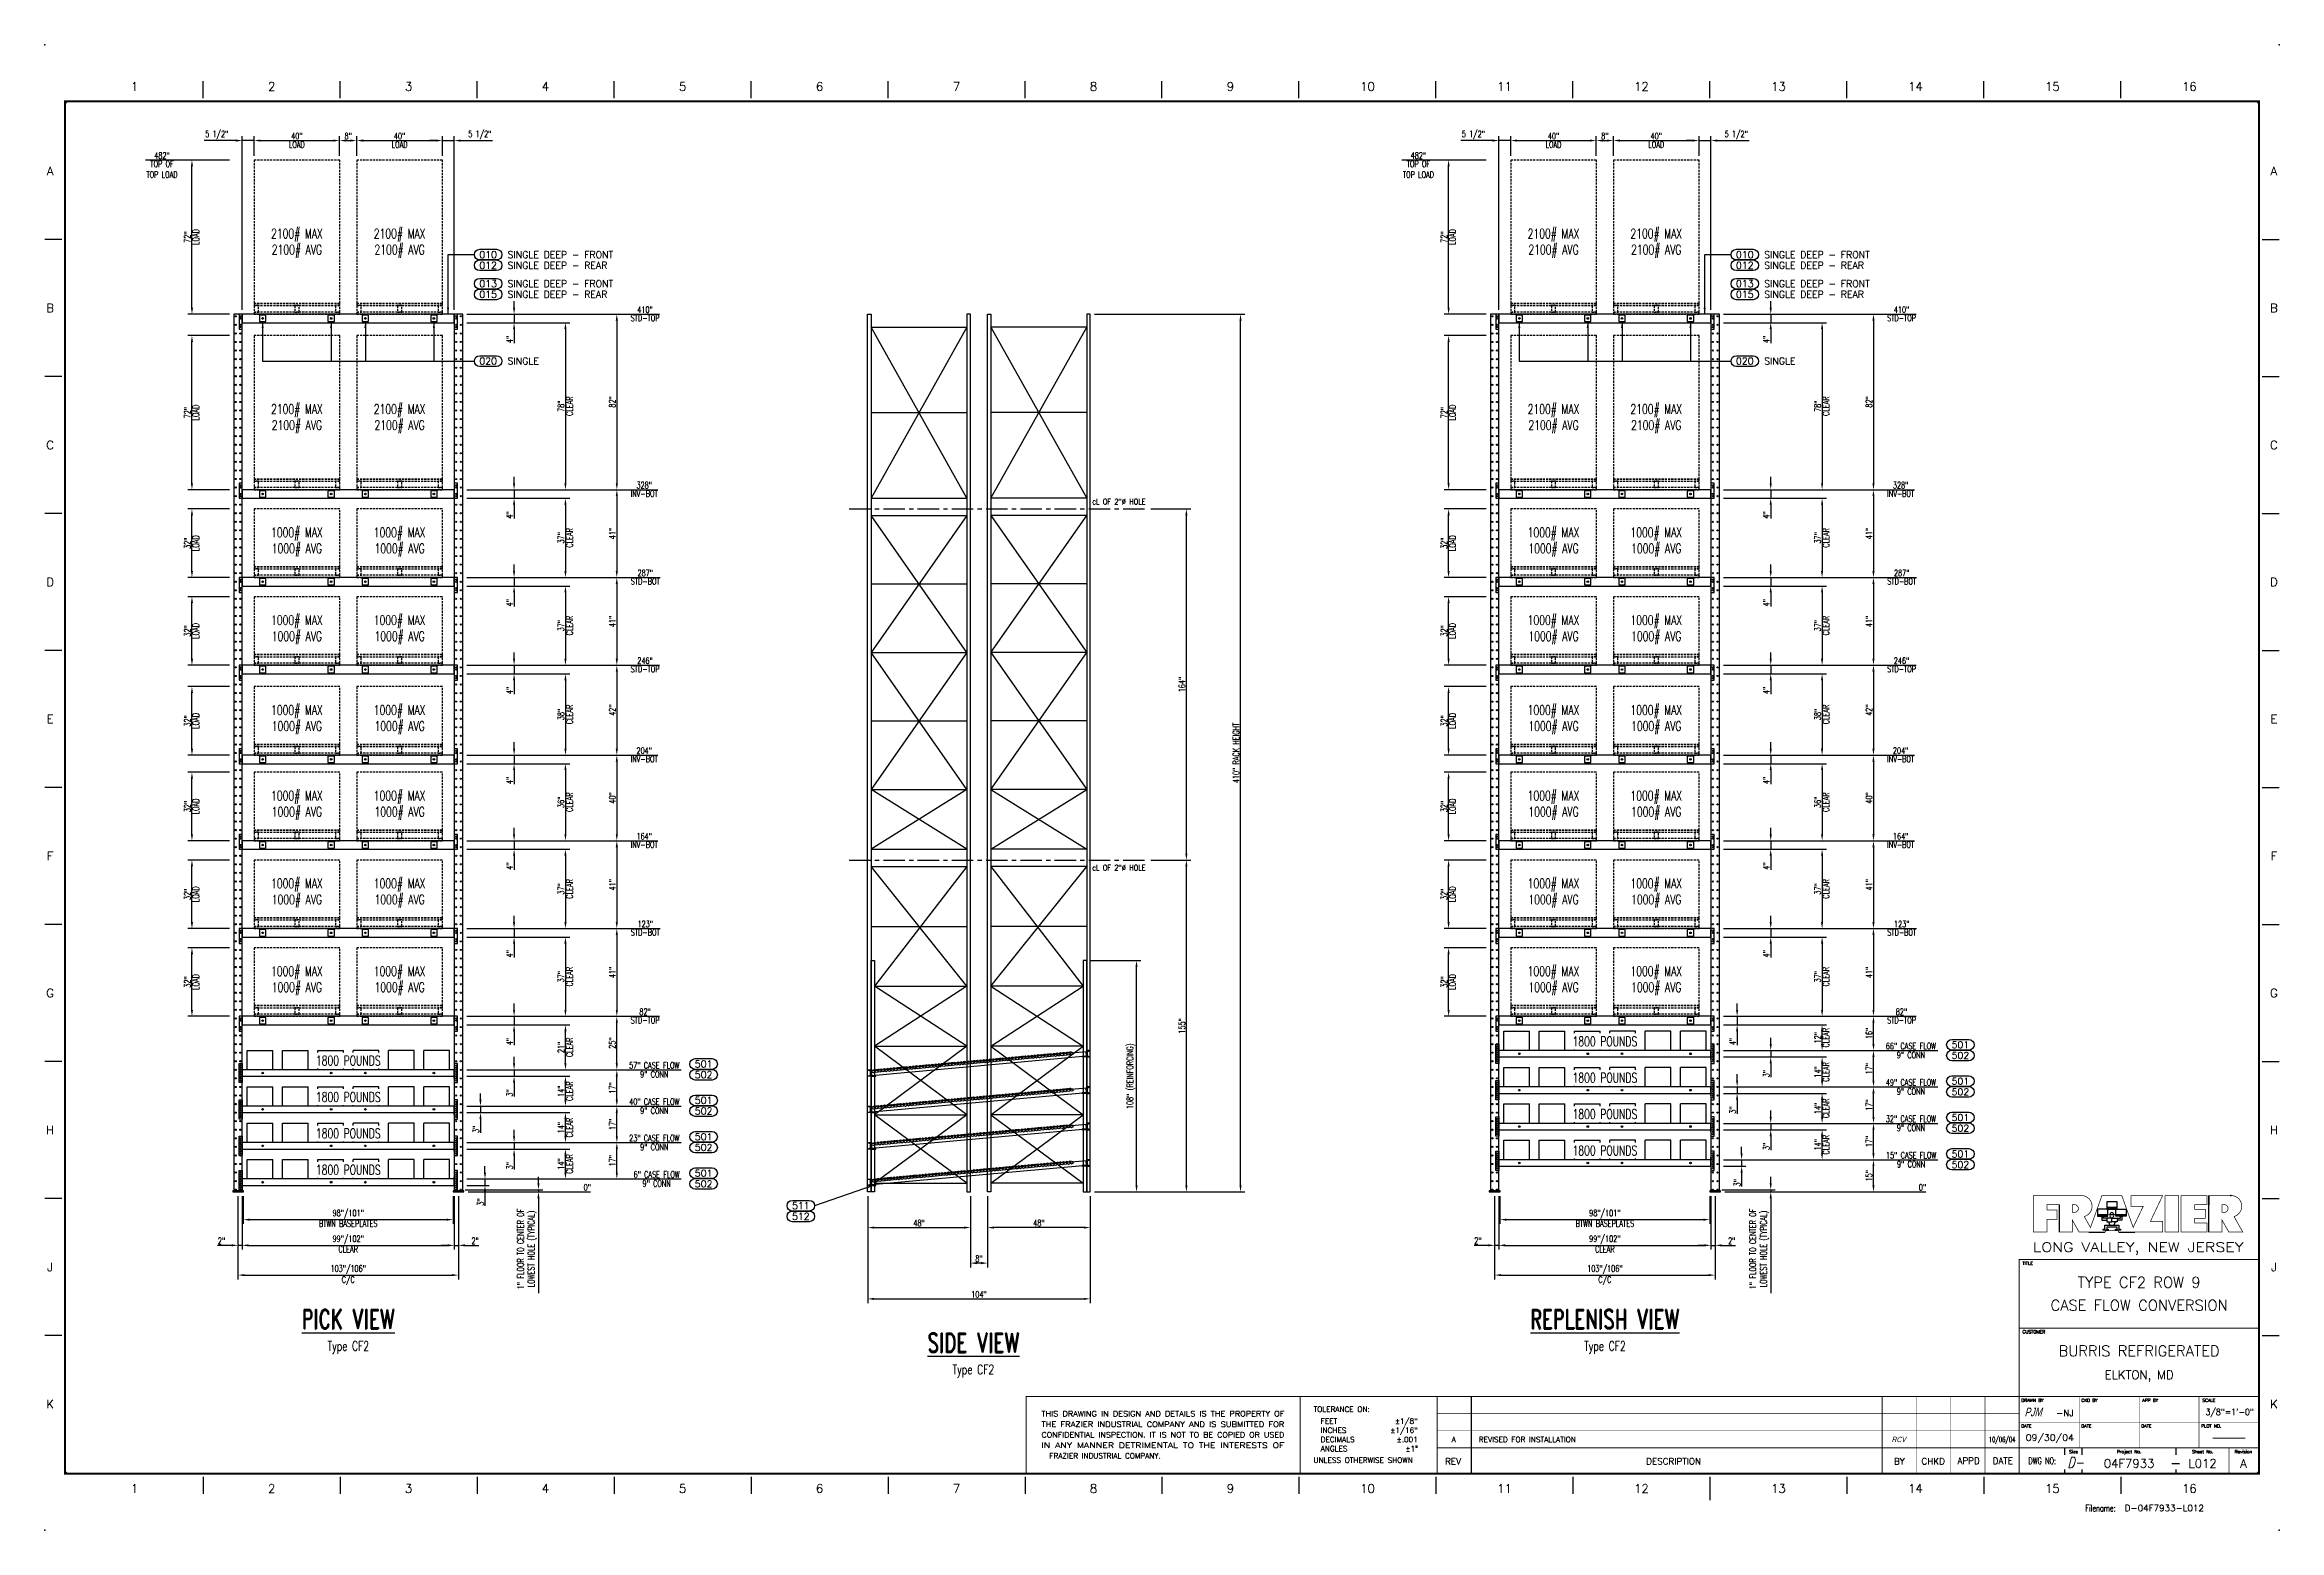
# Model space of a CAD drawing. Extents: x -805 to 239, y -158 to 536.
import ezdxf
from ezdxf.enums import TextEntityAlignment as Align

# ---------------------------------------------------------------- set-up
doc = ezdxf.new("R2010")
doc.units = 0
doc.header["$LTSCALE"] = 8
doc.header["$MEASUREMENT"] = 0
doc.linetypes.add('CENTER', pattern=[2, 1.25, -0.25, 0.25, -0.25])
doc.linetypes.add('HIDDEN2', pattern=[0.1875, 0.125, -0.0625])
doc.layers.get('0').update_dxf_attribs({"linetype": 'CONTINUOUS'})
doc.layers.get('DEFPOINTS').update_dxf_attribs({"linetype": 'CONTINUOUS'})
for name, color, linetype in [('BORD', 15, 'CONTINUOUS'), ('CENTERL', 135, 'CENTER'), ('DIM01', 2, 'CONTINUOUS'), ('FDIM', 2, 'CONTINUOUS'), ('OBJGREEN', 3, 'CONTINUOUS'), ('RACKDIM', 7, 'CONTINUOUS'), ('RACKLABEL', 7, 'CONTINUOUS'), ('RACKLOAD', 254, 'HIDDEN2'), ('RACKPALLET', 254, 'HIDDEN2'), ('RACKSHELF', 20, 'CONTINUOUS'), ('RACKUPRIGHT', 180, 'CONTINUOUS'), ('TEXTL', 3, 'CONTINUOUS')]:
    doc.layers.add(name, color=color, linetype=linetype)
doc.styles.add('2thirds', font='romans.shx', dxfattribs={"width": 0.7})
doc.styles.add('BOLD', font='SIMPLEX')
doc.styles.add('BORDER', font='SIMPLEX')
doc.styles.add('DCMARCH', font='stylu.ttf', dxfattribs={"width": 0.75, "oblique": 15})
doc.styles.add('ROMAND', font='ROMAND')
doc.styles.add('Romans', font='romans.shx')
doc.styles.add('SIMPLEX', font='SIMPLEX')
doc.styles.add('TXT06', font='ROMAND', dxfattribs={"bigfont": 'SPECIAL'})
doc.dimstyles.new('2tfrac16', dxfattribs={"dimscale": 32, "dimtxt": 0.0938, "dimasz": 0.0938, "dimexe": 0.0625, "dimexo": 0.0625, "dimgap": 0.01, "dimtad": 1, "dimdec": 4, "dimzin": 1, "dimdsep": 46, "dimlunit": 5, "dimtxsty": '2thirds', "dimcen": 0.0625, "dimclrd": 256, "dimclre": 256, "dimclrt": 256, "dimadec": 0, "dimazin": 0, "dimtfac": 0.75, "dimtdec": 4, "dimtmove": 0, "dimatfit": 0, "dimfxl": 0, "dimtvp": 0.75, "dimfrac": 2, "dimtolj": 1, "dimtzin": 0, "dimarcsym": 0})
doc.dimstyles.new('2tfrac32', dxfattribs={"dimscale": 32, "dimtxt": 0.0938, "dimasz": 0.0938, "dimexe": 0.0625, "dimexo": 0.0625, "dimgap": 0.01, "dimtad": 1, "dimdec": 5, "dimzin": 1, "dimdsep": 46, "dimlunit": 5, "dimtxsty": '2thirds', "dimcen": 0.0625, "dimclrd": 256, "dimclre": 256, "dimclrt": 256, "dimadec": 0, "dimazin": 0, "dimtfac": 0.75, "dimtdec": 4, "dimtmove": 0, "dimatfit": 0, "dimfxl": 0, "dimtvp": 0.75, "dimfrac": 2, "dimtolj": 1, "dimtzin": 0, "dimarcsym": 0})
doc.dimstyles.new('RSARCH32$2', dxfattribs={"dimscale": 32, "dimtxt": 0.0938, "dimasz": 0.0938, "dimexe": 0.0625, "dimexo": 0.0625, "dimgap": 0.01, "dimtad": 0, "dimtih": 1, "dimtoh": 1, "dimdec": 0, "dimzin": 1, "dimdsep": 46, "dimlunit": 4, "dimtxsty": 'Romans', "dimcen": 0.0625, "dimclrd": 256, "dimclre": 256, "dimclrt": 256, "dimadec": 0, "dimazin": 0, "dimtfac": 0.75, "dimtdec": 4, "dimtmove": 0, "dimatfit": 0, "dimfxl": 0, "dimtvp": 0.75, "dimfrac": 2, "dimtolj": 1, "dimtzin": 0, "dimarcsym": 0})

msp = doc.modelspace()

# ---------------------------------------------------------------- texts
at = {"layer": 'FDIM', "style": 'SIMPLEX'}
for s, p in [('010', (-597.61767, 437.8117)), ('010', (-10.5317, 437.8117)), ('012', (-597.61767, 432.8281)), ('012', (-10.5317, 432.8281)), ('013', (-597.61767, 424.24054)), ('015', (-597.61767, 419.25694)), ('013', (-10.5317, 424.24054)), ('015', (-10.5317, 419.25694)), ('020', (-597.61767, 388.07851)), ('020', (-10.5317, 388.07851)), ('501', (90.21407, 68.69783)), ('502', (90.21407, 63.71423)), ('501', (-496.9468, 59.71771)), ('502', (-496.9468, 54.73411)), ('501', (90.21407, 51.69777)), ('501', (-496.9468, 42.71764)), ('502', (90.21407, 46.71417)), ('502', (-496.9468, 37.73405)), ('501', (90.21395, 34.69792)), ('501', (-496.94692, 25.7178)), ('502', (-496.94692, 20.7342)), ('502', (90.21395, 29.71432)), ('501', (90.21407, 17.69783)), ('502', (90.21407, 12.71423)), ('501', (-496.9468, 8.71771)), ('502', (-496.9468, 3.73411)), ('511', (-451.53547, -6.46972)), ('512', (-451.53547, -11.45332))]:
    msp.add_text(s, height=3.2, dxfattribs=at).set_placement(p, align=Align.MIDDLE)
for s, p in [('SINGLE DEEP - FRONT', (-588.55355, 437.8117)), ('SINGLE DEEP - FRONT', (-1.46758, 437.8117)), ('SINGLE DEEP - REAR', (-588.55355, 432.8281)), ('SINGLE DEEP - REAR', (-1.46758, 432.8281)), ('SINGLE DEEP - FRONT', (-588.55355, 424.24054)), ('SINGLE DEEP - REAR', (-588.55355, 419.25694)), ('SINGLE DEEP - FRONT', (-1.46758, 424.24054)), ('SINGLE DEEP - REAR', (-1.46758, 419.25694)), ('SINGLE', (-588.55355, 388.07851)), ('SINGLE', (-1.46758, 388.07851))]:
    msp.add_text(s, height=3.2, dxfattribs=at).set_placement(p, align=Align.MIDDLE_LEFT)
at = {"layer": 'FDIM', "style": '2thirds', "width": 0.7}
for p in [(-302.88336, 321.15023), (-302.88336, 150.09799)]:
    msp.add_text('cL OF 2"%%c HOLE', height=2.625, dxfattribs=at).set_placement(p, align=Align.CENTER)
at = {"layer": 'RACKLABEL', "style": 'TXT06', "width": 0.7}
for s, p in [('%%uPICK VIEW', (-662.96495, -63.99492)), ('%%uREPLENISH VIEW', (-75.87898, -63.99492)), ('%%uSIDE VIEW', (-370.91498, -74.99653))]:
    msp.add_text(s, height=9, dxfattribs=at).set_placement(p, align=Align.CENTER)
at = {"layer": 'RACKLABEL', "char_height": 4.5, "width": 100, "attachment_point": 5, "style": '2thirds'}
for s, insert in [('1800 POUNDS', (-662.96495, 61.2941)), ('1800 POUNDS', (-75.87898, 70.2941)), ('1800 POUNDS', (-75.87898, 53.2941)), ('1800 POUNDS', (-662.96495, 44.2941)), ('1800 POUNDS', (-75.87898, 36.2941)), ('1800 POUNDS', (-662.96495, 27.2941)), ('1800 POUNDS', (-75.87898, 19.2941)), ('1800 POUNDS', (-662.96495, 10.2941)), ('Type CF2', (-662.96495, -72.74492)), ('Type CF2', (-75.87898, -72.74492)), ('Type CF2', (-370.91498, -83.74653))]:
    msp.add_mtext(s, dxfattribs=dict(at, insert=insert))
at = {"layer": 'RACKLOAD', "char_height": 4.5, "width": 40, "attachment_point": 5, "style": '2thirds'}
for s, insert in [('2100# MAX 2100# AVG', (-686.96495, 443.14286)), ('2100# MAX 2100# AVG', (-638.96495, 443.14286)), ('2100# MAX 2100# AVG', (-99.87898, 443.14286)), ('2100# MAX 2100# AVG', (-51.87898, 443.14286)), ('2100# MAX 2100# AVG', (-686.96495, 361.14286)), ('2100# MAX 2100# AVG', (-638.96495, 361.14286)), ('2100# MAX 2100# AVG', (-99.87898, 361.14286)), ('2100# MAX 2100# AVG', (-51.87898, 361.14286)), ('1000# MAX 1000# AVG', (-686.96495, 303.56067)), ('1000# MAX 1000# AVG', (-638.96495, 303.56067)), ('1000# MAX 1000# AVG', (-99.87898, 303.56067)), ('1000# MAX 1000# AVG', (-51.87898, 303.56067)), ('1000# MAX 1000# AVG', (-686.96495, 262.56067)), ('1000# MAX 1000# AVG', (-638.96495, 262.56067)), ('1000# MAX 1000# AVG', (-99.87898, 262.56067)), ('1000# MAX 1000# AVG', (-51.87898, 262.56067)), ('1000# MAX 1000# AVG', (-686.96495, 220.56067)), ('1000# MAX 1000# AVG', (-638.96495, 220.56067)), ('1000# MAX 1000# AVG', (-99.87898, 220.56067)), ('1000# MAX 1000# AVG', (-51.87898, 220.56067)), ('1000# MAX 1000# AVG', (-686.96495, 180.56067)), ('1000# MAX 1000# AVG', (-638.96495, 180.56067)), ('1000# MAX 1000# AVG', (-99.87898, 180.56067)), ('1000# MAX 1000# AVG', (-51.87898, 180.56067)), ('1000# MAX 1000# AVG', (-686.96495, 139.56067)), ('1000# MAX 1000# AVG', (-638.96495, 139.56067)), ('1000# MAX 1000# AVG', (-99.87898, 139.56067)), ('1000# MAX 1000# AVG', (-51.87898, 139.56067)), ('1000# MAX 1000# AVG', (-686.96495, 98.56067)), ('1000# MAX 1000# AVG', (-638.96495, 98.56067)), ('1000# MAX 1000# AVG', (-99.87898, 98.56067)), ('1000# MAX 1000# AVG', (-51.87898, 98.56067))]:
    msp.add_mtext(s, dxfattribs=dict(at, insert=insert))

# ---------------------------------------------------------------- blocks, each defined once
blk = doc.blocks.new('*D1')
at = {"layer": 'DEFPOINTS', "color": 0}
for p in [(-714.5, 0), (-712.5, 0), (-714.5, -25)]:
    blk.add_point(p, dxfattribs=at)
at = {"layer": 'RACKDIM', "lineweight": -2}
for p, q in [((-714.5, -2), (-714.5, -27)), ((-712.5, -2), (-712.5, -27)), ((-717.5, -25), (-724, -25)), ((-712.5, -25), (-714.5, -25)), ((-709.5, -25), (-706.5, -25))]:
    blk.add_line(p, q, dxfattribs=at)
at = {"layer": 'RACKDIM'}
for points in [[(-717.5, -24.5), (-717.5, -25.5), (-714.5, -25)], [(-709.5, -24.5), (-709.5, -25.5), (-712.5, -25)]]:
    blk.add_solid(points, dxfattribs=at)
at = {"layer": 'RACKDIM', "insert": (-722.2, -22.9), "char_height": 3, "attachment_point": 5, "style": '2thirds'}
blk.add_mtext('\\A1;2"', dxfattribs=at)
blk = doc.blocks.new('*D2')
at = {"layer": 'DEFPOINTS', "color": 0}
for p in [(-613.5, 0), (-611.5, 0), (-611.5, -25)]:
    blk.add_point(p, dxfattribs=at)
at = {"layer": 'RACKDIM', "lineweight": -2}
for p, q in [((-613.5, -2), (-613.5, -27)), ((-611.5, -2), (-611.5, -27)), ((-616.5, -25), (-619.5, -25)), ((-613.5, -25), (-611.5, -25)), ((-608.5, -25), (-601.9, -25))]:
    blk.add_line(p, q, dxfattribs=at)
at = {"layer": 'RACKDIM'}
for points in [[(-616.5, -24.5), (-616.5, -25.5), (-613.5, -25)], [(-608.5, -24.5), (-608.5, -25.5), (-611.5, -25)]]:
    blk.add_solid(points, dxfattribs=at)
at = {"layer": 'RACKDIM', "insert": (-603.7, -22.9), "char_height": 3, "attachment_point": 5, "style": '2thirds'}
blk.add_mtext('\\A1;2"', dxfattribs=at)
blk = doc.blocks.new('*D3')
at = {"layer": 'DEFPOINTS', "color": 0}
for p in [(-712.5, 0), (-609, 0), (-553, 0)]:
    blk.add_point(p, dxfattribs=at)
at = {"layer": 'RACKDIM', "lineweight": -2}
blk.add_line((-607, 0), (-549.8, 0), dxfattribs=at)
at = {"layer": 'RACKDIM', "char_height": 3, "attachment_point": 5, "style": '2thirds'}
for s, insert in [('\\A1;0"', (-551.3, 2.1)), ('\\A1;', (-551.3, -1.8))]:
    blk.add_mtext(s, dxfattribs=dict(at, insert=insert))
blk = doc.blocks.new('*D4')
at = {"layer": 'DEFPOINTS', "color": 0}
for p in [(-609.5, 82), (-609.5, 78), (-585.5, 78)]:
    blk.add_point(p, dxfattribs=at)
at = {"layer": 'RACKDIM', "lineweight": -2}
for p, q in [((-585.5, 85), (-585.5, 88)), ((-607.5, 82), (-583.5, 82)), ((-607.5, 78), (-583.5, 78)), ((-585.5, 82), (-585.5, 78)), ((-585.5, 75), (-585.5, 68.5))]:
    blk.add_line(p, q, dxfattribs=at)
at = {"layer": 'RACKDIM'}
for points in [[(-586, 85), (-585, 85), (-585.5, 82)], [(-586, 75), (-585, 75), (-585.5, 78)]]:
    blk.add_solid(points, dxfattribs=at)
at = {"layer": 'RACKDIM', "insert": (-587.6, 70.2), "char_height": 3, "attachment_point": 5, "rotation": 89.9998, "style": '2thirds'}
blk.add_mtext('\\A1;4"', dxfattribs=at)
blk = doc.blocks.new('*D5')
at = {"layer": 'DEFPOINTS', "color": 0}
for p in [(-609.5, 82), (-531.5, 82), (-712.5, 0)]:
    blk.add_point(p, dxfattribs=at)
at = {"layer": 'RACKDIM', "lineweight": -2}
blk.add_line((-607.5, 82), (-517.5, 82), dxfattribs=at)
at = {"layer": 'RACKDIM', "attachment_point": 5, "style": '2thirds'}
for s, insert, char_height in [('\\A1;82"', (-524.3, 84.1), 3), ('\\A1;STD-TOP', (-524.3, 80.2), 3.002)]:
    blk.add_mtext(s, dxfattribs=dict(at, insert=insert, char_height=char_height))
blk = doc.blocks.new('*D6')
at = {"layer": 'DEFPOINTS', "color": 0}
for p in [(-736, 114), (-716.5, 114), (-716.5, 82)]:
    blk.add_point(p, dxfattribs=at)
at = {"layer": 'RACKDIM', "lineweight": -2}
for p, q in [((-718.5, 114), (-738, 114)), ((-736, 85), (-736, 111)), ((-718.5, 82), (-738, 82))]:
    blk.add_line(p, q, dxfattribs=at)
at = {"layer": 'RACKDIM'}
for points in [[(-736.5, 111), (-735.5, 111), (-736, 114)], [(-736.5, 85), (-735.5, 85), (-736, 82)]]:
    blk.add_solid(points, dxfattribs=at)
at = {"layer": 'RACKDIM', "char_height": 3, "attachment_point": 5, "rotation": 89.9998, "style": '2thirds'}
for s, insert in [('\\A1;32"', (-738.1, 98)), ('\\A1;LOAD', (-734.2, 98))]:
    blk.add_mtext(s, dxfattribs=dict(at, insert=insert))
blk = doc.blocks.new('*D7')
at = {"layer": 'DEFPOINTS', "color": 0}
for p in [(-609.5, 123), (-609.5, 119), (-585.5, 119)]:
    blk.add_point(p, dxfattribs=at)
at = {"layer": 'RACKDIM', "lineweight": -2}
for p, q in [((-585.5, 126), (-585.5, 129)), ((-607.5, 123), (-583.5, 123)), ((-607.5, 119), (-583.5, 119)), ((-585.5, 123), (-585.5, 119)), ((-585.5, 116), (-585.5, 109.5))]:
    blk.add_line(p, q, dxfattribs=at)
at = {"layer": 'RACKDIM'}
for points in [[(-586, 126), (-585, 126), (-585.5, 123)], [(-586, 116), (-585, 116), (-585.5, 119)]]:
    blk.add_solid(points, dxfattribs=at)
at = {"layer": 'RACKDIM', "insert": (-587.6, 111.2), "char_height": 3, "attachment_point": 5, "rotation": 89.9998, "style": '2thirds'}
blk.add_mtext('\\A1;4"', dxfattribs=at)
blk = doc.blocks.new('*D8')
at = {"layer": 'DEFPOINTS', "color": 0}
for p in [(-609.5, 119), (-609.5, 82), (-561.5, 82)]:
    blk.add_point(p, dxfattribs=at)
at = {"layer": 'RACKDIM', "lineweight": -2}
for p, q in [((-607.5, 119), (-559.5, 119)), ((-561.5, 116), (-561.5, 85)), ((-607.5, 82), (-559.5, 82))]:
    blk.add_line(p, q, dxfattribs=at)
at = {"layer": 'RACKDIM'}
for points in [[(-562, 116), (-561, 116), (-561.5, 119)], [(-562, 85), (-561, 85), (-561.5, 82)]]:
    blk.add_solid(points, dxfattribs=at)
at = {"layer": 'RACKDIM', "char_height": 3, "attachment_point": 5, "rotation": 89.9998, "style": '2thirds'}
for s, insert in [('\\A1;CLEAR', (-559.6, 100.5)), ('\\A1;37"', (-563.6, 100.5))]:
    blk.add_mtext(s, dxfattribs=dict(at, insert=insert))
blk = doc.blocks.new('*D9')
at = {"layer": 'DEFPOINTS', "color": 0}
for p in [(-609.5, 123), (-609.5, 82), (-537.5, 82)]:
    blk.add_point(p, dxfattribs=at)
at = {"layer": 'RACKDIM', "lineweight": -2}
for p, q in [((-607.5, 123), (-535.5, 123)), ((-537.5, 120), (-537.5, 85)), ((-607.5, 82), (-535.5, 82))]:
    blk.add_line(p, q, dxfattribs=at)
at = {"layer": 'RACKDIM'}
for points in [[(-538, 120), (-537, 120), (-537.5, 123)], [(-538, 85), (-537, 85), (-537.5, 82)]]:
    blk.add_solid(points, dxfattribs=at)
at = {"layer": 'RACKDIM', "insert": (-539.6, 102.5), "char_height": 3, "attachment_point": 5, "rotation": 89.9998, "style": '2thirds'}
blk.add_mtext('\\A1;41"', dxfattribs=at)
blk = doc.blocks.new('*D10')
at = {"layer": 'DEFPOINTS', "color": 0}
for p in [(-609.5, 123), (-531.5, 123), (-712.5, 0)]:
    blk.add_point(p, dxfattribs=at)
at = {"layer": 'RACKDIM', "lineweight": -2}
blk.add_line((-607.5, 123), (-517.3, 123), dxfattribs=at)
at = {"layer": 'RACKDIM', "attachment_point": 5, "style": '2thirds'}
for s, insert, char_height in [('\\A1;123"', (-524.2, 125.1), 3), ('\\A1;STD-BOT', (-524.2, 121.2), 3.002)]:
    blk.add_mtext(s, dxfattribs=dict(at, insert=insert, char_height=char_height))
blk = doc.blocks.new('*D11')
at = {"layer": 'DEFPOINTS', "color": 0}
for p in [(-736, 155), (-716.5, 155), (-716.5, 123)]:
    blk.add_point(p, dxfattribs=at)
at = {"layer": 'RACKDIM', "lineweight": -2}
for p, q in [((-718.5, 155), (-738, 155)), ((-736, 126), (-736, 152)), ((-718.5, 123), (-738, 123))]:
    blk.add_line(p, q, dxfattribs=at)
at = {"layer": 'RACKDIM'}
for points in [[(-736.5, 152), (-735.5, 152), (-736, 155)], [(-736.5, 126), (-735.5, 126), (-736, 123)]]:
    blk.add_solid(points, dxfattribs=at)
at = {"layer": 'RACKDIM', "char_height": 3, "attachment_point": 5, "rotation": 89.9998, "style": '2thirds'}
for s, insert in [('\\A1;32"', (-738.1, 139)), ('\\A1;LOAD', (-734.2, 139))]:
    blk.add_mtext(s, dxfattribs=dict(at, insert=insert))
blk = doc.blocks.new('*D12')
at = {"layer": 'DEFPOINTS', "color": 0}
for p in [(-609.5, 164), (-609.5, 160), (-585.5, 160)]:
    blk.add_point(p, dxfattribs=at)
at = {"layer": 'RACKDIM', "lineweight": -2}
for p, q in [((-585.5, 167), (-585.5, 170)), ((-607.5, 164), (-583.5, 164)), ((-607.5, 160), (-583.5, 160)), ((-585.5, 164), (-585.5, 160)), ((-585.5, 157), (-585.5, 150.5))]:
    blk.add_line(p, q, dxfattribs=at)
at = {"layer": 'RACKDIM'}
for points in [[(-586, 167), (-585, 167), (-585.5, 164)], [(-586, 157), (-585, 157), (-585.5, 160)]]:
    blk.add_solid(points, dxfattribs=at)
at = {"layer": 'RACKDIM', "insert": (-587.6, 152.2), "char_height": 3, "attachment_point": 5, "rotation": 89.9998, "style": '2thirds'}
blk.add_mtext('\\A1;4"', dxfattribs=at)
blk = doc.blocks.new('*D13')
at = {"layer": 'DEFPOINTS', "color": 0}
for p in [(-609.5, 160), (-609.5, 123), (-561.5, 123)]:
    blk.add_point(p, dxfattribs=at)
at = {"layer": 'RACKDIM', "lineweight": -2}
for p, q in [((-607.5, 160), (-559.5, 160)), ((-561.5, 157), (-561.5, 126)), ((-607.5, 123), (-559.5, 123))]:
    blk.add_line(p, q, dxfattribs=at)
at = {"layer": 'RACKDIM'}
for points in [[(-562, 157), (-561, 157), (-561.5, 160)], [(-562, 126), (-561, 126), (-561.5, 123)]]:
    blk.add_solid(points, dxfattribs=at)
at = {"layer": 'RACKDIM', "char_height": 3, "attachment_point": 5, "rotation": 89.9998, "style": '2thirds'}
for s, insert in [('\\A1;37"', (-563.6, 141.5)), ('\\A1;CLEAR', (-559.6, 141.5))]:
    blk.add_mtext(s, dxfattribs=dict(at, insert=insert))
blk = doc.blocks.new('*D14')
at = {"layer": 'DEFPOINTS', "color": 0}
for p in [(-609.5, 164), (-609.5, 123), (-537.5, 123)]:
    blk.add_point(p, dxfattribs=at)
at = {"layer": 'RACKDIM', "lineweight": -2}
for p, q in [((-607.5, 164), (-535.5, 164)), ((-537.5, 161), (-537.5, 126)), ((-607.5, 123), (-535.5, 123))]:
    blk.add_line(p, q, dxfattribs=at)
at = {"layer": 'RACKDIM'}
for points in [[(-538, 161), (-537, 161), (-537.5, 164)], [(-538, 126), (-537, 126), (-537.5, 123)]]:
    blk.add_solid(points, dxfattribs=at)
at = {"layer": 'RACKDIM', "insert": (-539.6, 143.5), "char_height": 3, "attachment_point": 5, "rotation": 89.9998, "style": '2thirds'}
blk.add_mtext('\\A1;41"', dxfattribs=at)
blk = doc.blocks.new('*D15')
at = {"layer": 'DEFPOINTS', "color": 0}
for p in [(-609.5, 164), (-531.5, 164), (-712.5, 0)]:
    blk.add_point(p, dxfattribs=at)
at = {"layer": 'RACKDIM', "lineweight": -2}
blk.add_line((-607.5, 164), (-518.3, 164), dxfattribs=at)
at = {"layer": 'RACKDIM', "attachment_point": 5, "style": '2thirds'}
for s, insert, char_height in [('\\A1;164"', (-524.7, 166.1), 3), ('\\A1;INV-BOT', (-524.7, 162.2), 3.002)]:
    blk.add_mtext(s, dxfattribs=dict(at, insert=insert, char_height=char_height))
blk = doc.blocks.new('*D16')
at = {"layer": 'DEFPOINTS', "color": 0}
for p in [(-736, 196), (-716.5, 196), (-716.5, 164)]:
    blk.add_point(p, dxfattribs=at)
at = {"layer": 'RACKDIM', "lineweight": -2}
for p, q in [((-718.5, 196), (-738, 196)), ((-736, 167), (-736, 193)), ((-718.5, 164), (-738, 164))]:
    blk.add_line(p, q, dxfattribs=at)
at = {"layer": 'RACKDIM'}
for points in [[(-736.5, 193), (-735.5, 193), (-736, 196)], [(-736.5, 167), (-735.5, 167), (-736, 164)]]:
    blk.add_solid(points, dxfattribs=at)
at = {"layer": 'RACKDIM', "char_height": 3, "attachment_point": 5, "rotation": 89.9998, "style": '2thirds'}
for s, insert in [('\\A1;32"', (-738.1, 180)), ('\\A1;LOAD', (-734.2, 180))]:
    blk.add_mtext(s, dxfattribs=dict(at, insert=insert))
blk = doc.blocks.new('*D17')
at = {"layer": 'DEFPOINTS', "color": 0}
for p in [(-609.5, 204), (-609.5, 200), (-585.5, 200)]:
    blk.add_point(p, dxfattribs=at)
at = {"layer": 'RACKDIM', "lineweight": -2}
for p, q in [((-585.5, 207), (-585.5, 210)), ((-607.5, 204), (-583.5, 204)), ((-607.5, 200), (-583.5, 200)), ((-585.5, 204), (-585.5, 200)), ((-585.5, 197), (-585.5, 190.5))]:
    blk.add_line(p, q, dxfattribs=at)
at = {"layer": 'RACKDIM'}
for points in [[(-586, 207), (-585, 207), (-585.5, 204)], [(-586, 197), (-585, 197), (-585.5, 200)]]:
    blk.add_solid(points, dxfattribs=at)
at = {"layer": 'RACKDIM', "insert": (-587.6, 192.2), "char_height": 3, "attachment_point": 5, "rotation": 89.9998, "style": '2thirds'}
blk.add_mtext('\\A1;4"', dxfattribs=at)
blk = doc.blocks.new('*D18')
at = {"layer": 'DEFPOINTS', "color": 0}
for p in [(-609.5, 200), (-609.5, 164), (-561.5, 164)]:
    blk.add_point(p, dxfattribs=at)
at = {"layer": 'RACKDIM', "lineweight": -2}
for p, q in [((-607.5, 200), (-559.5, 200)), ((-561.5, 197), (-561.5, 167)), ((-607.5, 164), (-559.5, 164))]:
    blk.add_line(p, q, dxfattribs=at)
at = {"layer": 'RACKDIM'}
for points in [[(-562, 197), (-561, 197), (-561.5, 200)], [(-562, 167), (-561, 167), (-561.5, 164)]]:
    blk.add_solid(points, dxfattribs=at)
at = {"layer": 'RACKDIM', "char_height": 3, "attachment_point": 5, "rotation": 89.9998, "style": '2thirds'}
for s, insert in [('\\A1;36"', (-563.6, 182)), ('\\A1;CLEAR', (-559.6, 182))]:
    blk.add_mtext(s, dxfattribs=dict(at, insert=insert))
blk = doc.blocks.new('*D19')
at = {"layer": 'DEFPOINTS', "color": 0}
for p in [(-609.5, 204), (-609.5, 164), (-537.5, 164)]:
    blk.add_point(p, dxfattribs=at)
at = {"layer": 'RACKDIM', "lineweight": -2}
for p, q in [((-607.5, 204), (-535.5, 204)), ((-537.5, 201), (-537.5, 167)), ((-607.5, 164), (-535.5, 164))]:
    blk.add_line(p, q, dxfattribs=at)
at = {"layer": 'RACKDIM'}
for points in [[(-538, 201), (-537, 201), (-537.5, 204)], [(-538, 167), (-537, 167), (-537.5, 164)]]:
    blk.add_solid(points, dxfattribs=at)
at = {"layer": 'RACKDIM', "insert": (-539.6, 184), "char_height": 3, "attachment_point": 5, "rotation": 89.9998, "style": '2thirds'}
blk.add_mtext('\\A1;40"', dxfattribs=at)
blk = doc.blocks.new('*D20')
at = {"layer": 'DEFPOINTS', "color": 0}
for p in [(-609.5, 204), (-531.5, 204), (-712.5, 0)]:
    blk.add_point(p, dxfattribs=at)
at = {"layer": 'RACKDIM', "lineweight": -2}
blk.add_line((-607.5, 204), (-518.3, 204), dxfattribs=at)
at = {"layer": 'RACKDIM', "attachment_point": 5, "style": '2thirds'}
for s, insert, char_height in [('\\A1;INV-BOT', (-524.7, 202.2), 3.002), ('\\A1;204"', (-524.7, 206.1), 3)]:
    blk.add_mtext(s, dxfattribs=dict(at, insert=insert, char_height=char_height))
blk = doc.blocks.new('*D21')
at = {"layer": 'DEFPOINTS', "color": 0}
for p in [(-736, 236), (-716.5, 236), (-716.5, 204)]:
    blk.add_point(p, dxfattribs=at)
at = {"layer": 'RACKDIM', "lineweight": -2}
for p, q in [((-718.5, 236), (-738, 236)), ((-736, 207), (-736, 233)), ((-718.5, 204), (-738, 204))]:
    blk.add_line(p, q, dxfattribs=at)
at = {"layer": 'RACKDIM'}
for points in [[(-736.5, 233), (-735.5, 233), (-736, 236)], [(-736.5, 207), (-735.5, 207), (-736, 204)]]:
    blk.add_solid(points, dxfattribs=at)
at = {"layer": 'RACKDIM', "char_height": 3, "attachment_point": 5, "rotation": 89.9998, "style": '2thirds'}
for s, insert in [('\\A1;32"', (-738.1, 220)), ('\\A1;LOAD', (-734.2, 220))]:
    blk.add_mtext(s, dxfattribs=dict(at, insert=insert))
blk = doc.blocks.new('*D22')
at = {"layer": 'DEFPOINTS', "color": 0}
for p in [(-609.5, 246), (-609.5, 242), (-585.5, 242)]:
    blk.add_point(p, dxfattribs=at)
at = {"layer": 'RACKDIM', "lineweight": -2}
for p, q in [((-585.5, 249), (-585.5, 252)), ((-607.5, 246), (-583.5, 246)), ((-607.5, 242), (-583.5, 242)), ((-585.5, 246), (-585.5, 242)), ((-585.5, 239), (-585.5, 232.5))]:
    blk.add_line(p, q, dxfattribs=at)
at = {"layer": 'RACKDIM'}
for points in [[(-586, 249), (-585, 249), (-585.5, 246)], [(-586, 239), (-585, 239), (-585.5, 242)]]:
    blk.add_solid(points, dxfattribs=at)
at = {"layer": 'RACKDIM', "insert": (-587.6, 234.2), "char_height": 3, "attachment_point": 5, "rotation": 89.9998, "style": '2thirds'}
blk.add_mtext('\\A1;4"', dxfattribs=at)
blk = doc.blocks.new('*D23')
at = {"layer": 'DEFPOINTS', "color": 0}
for p in [(-609.5, 242), (-609.5, 204), (-561.5, 204)]:
    blk.add_point(p, dxfattribs=at)
at = {"layer": 'RACKDIM', "lineweight": -2}
for p, q in [((-607.5, 242), (-559.5, 242)), ((-561.5, 239), (-561.5, 207)), ((-607.5, 204), (-559.5, 204))]:
    blk.add_line(p, q, dxfattribs=at)
at = {"layer": 'RACKDIM'}
for points in [[(-562, 239), (-561, 239), (-561.5, 242)], [(-562, 207), (-561, 207), (-561.5, 204)]]:
    blk.add_solid(points, dxfattribs=at)
at = {"layer": 'RACKDIM', "char_height": 3, "attachment_point": 5, "rotation": 89.9998, "style": '2thirds'}
for s, insert in [('\\A1;38"', (-563.6, 223)), ('\\A1;CLEAR', (-559.6, 223))]:
    blk.add_mtext(s, dxfattribs=dict(at, insert=insert))
blk = doc.blocks.new('*D24')
at = {"layer": 'DEFPOINTS', "color": 0}
for p in [(-609.5, 246), (-609.5, 204), (-537.5, 204)]:
    blk.add_point(p, dxfattribs=at)
at = {"layer": 'RACKDIM', "lineweight": -2}
for p, q in [((-607.5, 246), (-535.5, 246)), ((-537.5, 243), (-537.5, 207)), ((-607.5, 204), (-535.5, 204))]:
    blk.add_line(p, q, dxfattribs=at)
at = {"layer": 'RACKDIM'}
for points in [[(-538, 243), (-537, 243), (-537.5, 246)], [(-538, 207), (-537, 207), (-537.5, 204)]]:
    blk.add_solid(points, dxfattribs=at)
at = {"layer": 'RACKDIM', "insert": (-539.6, 225), "char_height": 3, "attachment_point": 5, "rotation": 89.9998, "style": '2thirds'}
blk.add_mtext('\\A1;42"', dxfattribs=at)
blk = doc.blocks.new('*D25')
at = {"layer": 'DEFPOINTS', "color": 0}
for p in [(-609.5, 246), (-531.5, 246), (-712.5, 0)]:
    blk.add_point(p, dxfattribs=at)
at = {"layer": 'RACKDIM', "lineweight": -2}
blk.add_line((-607.5, 246), (-517.5, 246), dxfattribs=at)
at = {"layer": 'RACKDIM', "attachment_point": 5, "style": '2thirds'}
for s, insert, char_height in [('\\A1;STD-TOP', (-524.3, 244.2), 3.002), ('\\A1;246"', (-524.3, 248.1), 3)]:
    blk.add_mtext(s, dxfattribs=dict(at, insert=insert, char_height=char_height))
blk = doc.blocks.new('*D26')
at = {"layer": 'DEFPOINTS', "color": 0}
for p in [(-736, 278), (-716.5, 278), (-716.5, 246)]:
    blk.add_point(p, dxfattribs=at)
at = {"layer": 'RACKDIM', "lineweight": -2}
for p, q in [((-718.5, 278), (-738, 278)), ((-736, 249), (-736, 275)), ((-718.5, 246), (-738, 246))]:
    blk.add_line(p, q, dxfattribs=at)
at = {"layer": 'RACKDIM'}
for points in [[(-736.5, 275), (-735.5, 275), (-736, 278)], [(-736.5, 249), (-735.5, 249), (-736, 246)]]:
    blk.add_solid(points, dxfattribs=at)
at = {"layer": 'RACKDIM', "char_height": 3, "attachment_point": 5, "rotation": 89.9998, "style": '2thirds'}
for s, insert in [('\\A1;32"', (-738.1, 262)), ('\\A1;LOAD', (-734.2, 262))]:
    blk.add_mtext(s, dxfattribs=dict(at, insert=insert))
blk = doc.blocks.new('*D27')
at = {"layer": 'DEFPOINTS', "color": 0}
for p in [(-609.5, 287), (-609.5, 283), (-585.5, 283)]:
    blk.add_point(p, dxfattribs=at)
at = {"layer": 'RACKDIM', "lineweight": -2}
for p, q in [((-585.5, 290), (-585.5, 293)), ((-607.5, 287), (-583.5, 287)), ((-607.5, 283), (-583.5, 283)), ((-585.5, 287), (-585.5, 283)), ((-585.5, 280), (-585.5, 273.5))]:
    blk.add_line(p, q, dxfattribs=at)
at = {"layer": 'RACKDIM'}
for points in [[(-586, 290), (-585, 290), (-585.5, 287)], [(-586, 280), (-585, 280), (-585.5, 283)]]:
    blk.add_solid(points, dxfattribs=at)
at = {"layer": 'RACKDIM', "insert": (-587.6, 275.2), "char_height": 3, "attachment_point": 5, "rotation": 89.9998, "style": '2thirds'}
blk.add_mtext('\\A1;4"', dxfattribs=at)
blk = doc.blocks.new('*D28')
at = {"layer": 'DEFPOINTS', "color": 0}
for p in [(-609.5, 283), (-609.5, 246), (-561.5, 246)]:
    blk.add_point(p, dxfattribs=at)
at = {"layer": 'RACKDIM', "lineweight": -2}
for p, q in [((-607.5, 283), (-559.5, 283)), ((-561.5, 280), (-561.5, 249)), ((-607.5, 246), (-559.5, 246))]:
    blk.add_line(p, q, dxfattribs=at)
at = {"layer": 'RACKDIM'}
for points in [[(-562, 280), (-561, 280), (-561.5, 283)], [(-562, 249), (-561, 249), (-561.5, 246)]]:
    blk.add_solid(points, dxfattribs=at)
at = {"layer": 'RACKDIM', "char_height": 3, "attachment_point": 5, "rotation": 89.9998, "style": '2thirds'}
for s, insert in [('\\A1;37"', (-563.6, 264.5)), ('\\A1;CLEAR', (-559.6, 264.5))]:
    blk.add_mtext(s, dxfattribs=dict(at, insert=insert))
blk = doc.blocks.new('*D29')
at = {"layer": 'DEFPOINTS', "color": 0}
for p in [(-609.5, 287), (-609.5, 246), (-537.5, 246)]:
    blk.add_point(p, dxfattribs=at)
at = {"layer": 'RACKDIM', "lineweight": -2}
for p, q in [((-607.5, 287), (-535.5, 287)), ((-537.5, 284), (-537.5, 249)), ((-607.5, 246), (-535.5, 246))]:
    blk.add_line(p, q, dxfattribs=at)
at = {"layer": 'RACKDIM'}
for points in [[(-538, 284), (-537, 284), (-537.5, 287)], [(-538, 249), (-537, 249), (-537.5, 246)]]:
    blk.add_solid(points, dxfattribs=at)
at = {"layer": 'RACKDIM', "insert": (-539.6, 266.5), "char_height": 3, "attachment_point": 5, "rotation": 89.9998, "style": '2thirds'}
blk.add_mtext('\\A1;41"', dxfattribs=at)
blk = doc.blocks.new('*D30')
at = {"layer": 'DEFPOINTS', "color": 0}
for p in [(-609.5, 287), (-531.5, 287), (-712.5, 0)]:
    blk.add_point(p, dxfattribs=at)
at = {"layer": 'RACKDIM', "lineweight": -2}
blk.add_line((-607.5, 287), (-517.3, 287), dxfattribs=at)
at = {"layer": 'RACKDIM', "attachment_point": 5, "style": '2thirds'}
for s, insert, char_height in [('\\A1;STD-BOT', (-524.2, 285.2), 3.002), ('\\A1;287"', (-524.2, 289.1), 3)]:
    blk.add_mtext(s, dxfattribs=dict(at, insert=insert, char_height=char_height))
blk = doc.blocks.new('*D31')
at = {"layer": 'DEFPOINTS', "color": 0}
for p in [(-736, 319), (-716.5, 319), (-716.5, 287)]:
    blk.add_point(p, dxfattribs=at)
at = {"layer": 'RACKDIM', "lineweight": -2}
for p, q in [((-718.5, 319), (-738, 319)), ((-736, 290), (-736, 316)), ((-718.5, 287), (-738, 287))]:
    blk.add_line(p, q, dxfattribs=at)
at = {"layer": 'RACKDIM'}
for points in [[(-736.5, 316), (-735.5, 316), (-736, 319)], [(-736.5, 290), (-735.5, 290), (-736, 287)]]:
    blk.add_solid(points, dxfattribs=at)
at = {"layer": 'RACKDIM', "char_height": 3, "attachment_point": 5, "rotation": 89.9998, "style": '2thirds'}
for s, insert in [('\\A1;32"', (-738.1, 303)), ('\\A1;LOAD', (-734.2, 303))]:
    blk.add_mtext(s, dxfattribs=dict(at, insert=insert))
blk = doc.blocks.new('*D32')
at = {"layer": 'DEFPOINTS', "color": 0}
for p in [(-609.5, 328), (-609.5, 324), (-585.5, 324)]:
    blk.add_point(p, dxfattribs=at)
at = {"layer": 'RACKDIM', "lineweight": -2}
for p, q in [((-607.5, 328), (-583.5, 328)), ((-607.5, 324), (-583.5, 324)), ((-585.5, 331), (-585.5, 334)), ((-585.5, 328), (-585.5, 324)), ((-585.5, 321), (-585.5, 314.5))]:
    blk.add_line(p, q, dxfattribs=at)
at = {"layer": 'RACKDIM'}
for points in [[(-586, 331), (-585, 331), (-585.5, 328)], [(-586, 321), (-585, 321), (-585.5, 324)]]:
    blk.add_solid(points, dxfattribs=at)
at = {"layer": 'RACKDIM', "insert": (-587.6, 316.2), "char_height": 3, "attachment_point": 5, "rotation": 89.9998, "style": '2thirds'}
blk.add_mtext('\\A1;4"', dxfattribs=at)
blk = doc.blocks.new('*D33')
at = {"layer": 'DEFPOINTS', "color": 0}
for p in [(-609.5, 324), (-609.5, 287), (-561.5, 287)]:
    blk.add_point(p, dxfattribs=at)
at = {"layer": 'RACKDIM', "lineweight": -2}
for p, q in [((-607.5, 324), (-559.5, 324)), ((-561.5, 321), (-561.5, 290)), ((-607.5, 287), (-559.5, 287))]:
    blk.add_line(p, q, dxfattribs=at)
at = {"layer": 'RACKDIM'}
for points in [[(-562, 321), (-561, 321), (-561.5, 324)], [(-562, 290), (-561, 290), (-561.5, 287)]]:
    blk.add_solid(points, dxfattribs=at)
at = {"layer": 'RACKDIM', "char_height": 3, "attachment_point": 5, "rotation": 89.9998, "style": '2thirds'}
for s, insert in [('\\A1;37"', (-563.6, 305.5)), ('\\A1;CLEAR', (-559.6, 305.5))]:
    blk.add_mtext(s, dxfattribs=dict(at, insert=insert))
blk = doc.blocks.new('*D34')
at = {"layer": 'DEFPOINTS', "color": 0}
for p in [(-609.5, 328), (-609.5, 287), (-537.5, 287)]:
    blk.add_point(p, dxfattribs=at)
at = {"layer": 'RACKDIM', "lineweight": -2}
for p, q in [((-607.5, 328), (-535.5, 328)), ((-537.5, 325), (-537.5, 290)), ((-607.5, 287), (-535.5, 287))]:
    blk.add_line(p, q, dxfattribs=at)
at = {"layer": 'RACKDIM'}
for points in [[(-538, 325), (-537, 325), (-537.5, 328)], [(-538, 290), (-537, 290), (-537.5, 287)]]:
    blk.add_solid(points, dxfattribs=at)
at = {"layer": 'RACKDIM', "insert": (-539.6, 307.5), "char_height": 3, "attachment_point": 5, "rotation": 89.9998, "style": '2thirds'}
blk.add_mtext('\\A1;41"', dxfattribs=at)
blk = doc.blocks.new('*D35')
at = {"layer": 'DEFPOINTS', "color": 0}
for p in [(-609.5, 328), (-531.5, 328), (-712.5, 0)]:
    blk.add_point(p, dxfattribs=at)
at = {"layer": 'RACKDIM', "lineweight": -2}
blk.add_line((-607.5, 328), (-518.3, 328), dxfattribs=at)
at = {"layer": 'RACKDIM', "attachment_point": 5, "style": '2thirds'}
for s, insert, char_height in [('\\A1;INV-BOT', (-524.7, 326.2), 3.002), ('\\A1;328"', (-524.7, 330.1), 3)]:
    blk.add_mtext(s, dxfattribs=dict(at, insert=insert, char_height=char_height))
blk = doc.blocks.new('*D36')
at = {"layer": 'DEFPOINTS', "color": 0}
for p in [(-736, 400), (-716.5, 400), (-716.5, 328)]:
    blk.add_point(p, dxfattribs=at)
at = {"layer": 'RACKDIM', "lineweight": -2}
for p, q in [((-718.5, 400), (-738, 400)), ((-736, 331), (-736, 397)), ((-718.5, 328), (-738, 328))]:
    blk.add_line(p, q, dxfattribs=at)
at = {"layer": 'RACKDIM'}
for points in [[(-736.5, 397), (-735.5, 397), (-736, 400)], [(-736.5, 331), (-735.5, 331), (-736, 328)]]:
    blk.add_solid(points, dxfattribs=at)
at = {"layer": 'RACKDIM', "char_height": 3, "attachment_point": 5, "rotation": 89.9998, "style": '2thirds'}
for s, insert in [('\\A1;72"', (-738.1, 364)), ('\\A1;LOAD', (-734.2, 364))]:
    blk.add_mtext(s, dxfattribs=dict(at, insert=insert))
blk = doc.blocks.new('*D37')
at = {"layer": 'DEFPOINTS', "color": 0}
for p in [(-609.5, 410), (-609.5, 406), (-585.5, 406)]:
    blk.add_point(p, dxfattribs=at)
at = {"layer": 'RACKDIM', "lineweight": -2}
for p, q in [((-607.5, 410), (-583.5, 410)), ((-585.5, 413), (-585.5, 416)), ((-585.5, 410), (-585.5, 406)), ((-607.5, 406), (-583.5, 406)), ((-585.5, 403), (-585.5, 396.5))]:
    blk.add_line(p, q, dxfattribs=at)
at = {"layer": 'RACKDIM'}
for points in [[(-586, 413), (-585, 413), (-585.5, 410)], [(-586, 403), (-585, 403), (-585.5, 406)]]:
    blk.add_solid(points, dxfattribs=at)
at = {"layer": 'RACKDIM', "insert": (-587.6, 398.2), "char_height": 3, "attachment_point": 5, "rotation": 89.9998, "style": '2thirds'}
blk.add_mtext('\\A1;4"', dxfattribs=at)
blk = doc.blocks.new('*D38')
at = {"layer": 'DEFPOINTS', "color": 0}
for p in [(-609.5, 406), (-609.5, 328), (-561.5, 328)]:
    blk.add_point(p, dxfattribs=at)
at = {"layer": 'RACKDIM', "lineweight": -2}
for p, q in [((-607.5, 406), (-559.5, 406)), ((-561.5, 403), (-561.5, 331)), ((-607.5, 328), (-559.5, 328))]:
    blk.add_line(p, q, dxfattribs=at)
at = {"layer": 'RACKDIM'}
for points in [[(-562, 403), (-561, 403), (-561.5, 406)], [(-562, 331), (-561, 331), (-561.5, 328)]]:
    blk.add_solid(points, dxfattribs=at)
at = {"layer": 'RACKDIM', "char_height": 3, "attachment_point": 5, "rotation": 89.9998, "style": '2thirds'}
for s, insert in [('\\A1;78"', (-563.6, 367)), ('\\A1;CLEAR', (-559.6, 367))]:
    blk.add_mtext(s, dxfattribs=dict(at, insert=insert))
blk = doc.blocks.new('*D39')
at = {"layer": 'DEFPOINTS', "color": 0}
for p in [(-609.5, 410), (-609.5, 328), (-537.5, 328)]:
    blk.add_point(p, dxfattribs=at)
at = {"layer": 'RACKDIM', "lineweight": -2}
for p, q in [((-607.5, 410), (-535.5, 410)), ((-537.5, 407), (-537.5, 331)), ((-607.5, 328), (-535.5, 328))]:
    blk.add_line(p, q, dxfattribs=at)
at = {"layer": 'RACKDIM'}
for points in [[(-538, 407), (-537, 407), (-537.5, 410)], [(-538, 331), (-537, 331), (-537.5, 328)]]:
    blk.add_solid(points, dxfattribs=at)
at = {"layer": 'RACKDIM', "insert": (-539.6, 369), "char_height": 3, "attachment_point": 5, "rotation": 89.9998, "style": '2thirds'}
blk.add_mtext('\\A1;82"', dxfattribs=at)
blk = doc.blocks.new('*D40')
at = {"layer": 'DEFPOINTS', "color": 0}
for p in [(-609.5, 410), (-531.5, 410), (-712.5, 0)]:
    blk.add_point(p, dxfattribs=at)
at = {"layer": 'RACKDIM', "lineweight": -2}
blk.add_line((-607.5, 410), (-517.5, 410), dxfattribs=at)
at = {"layer": 'RACKDIM', "attachment_point": 5, "style": '2thirds'}
for s, insert, char_height in [('\\A1;STD-TOP', (-524.3, 408.2), 3.002), ('\\A1;410"', (-524.3, 412.1), 3)]:
    blk.add_mtext(s, dxfattribs=dict(at, insert=insert, char_height=char_height))
blk = doc.blocks.new('*D41')
at = {"layer": 'DEFPOINTS', "color": 0}
for p in [(-736, 482), (-716.5, 482), (-716.5, 410)]:
    blk.add_point(p, dxfattribs=at)
at = {"layer": 'RACKDIM', "lineweight": -2}
for p, q in [((-718.5, 482), (-738, 482)), ((-736, 413), (-736, 479)), ((-718.5, 410), (-738, 410))]:
    blk.add_line(p, q, dxfattribs=at)
at = {"layer": 'RACKDIM'}
for points in [[(-736.5, 479), (-735.5, 479), (-736, 482)], [(-736.5, 413), (-735.5, 413), (-736, 410)]]:
    blk.add_solid(points, dxfattribs=at)
at = {"layer": 'RACKDIM', "char_height": 3, "attachment_point": 5, "rotation": 89.9998, "style": '2thirds'}
for s, insert in [('\\A1;LOAD', (-734.2, 446)), ('\\A1;72"', (-738.1, 446))]:
    blk.add_mtext(s, dxfattribs=dict(at, insert=insert))
blk = doc.blocks.new('*D42')
at = {"layer": 'DEFPOINTS', "color": 0}
for p in [(-712.5, 491.1), (-707, 482), (-712.5, 410)]:
    blk.add_point(p, dxfattribs=at)
at = {"layer": 'RACKDIM', "lineweight": -2}
for p, q in [((-715.5, 491.1), (-730.3, 491.1)), ((-712.5, 412), (-712.5, 493.1)), ((-707, 491.1), (-712.5, 491.1)), ((-707, 484), (-707, 493.1)), ((-704, 491.1), (-701, 491.1))]:
    blk.add_line(p, q, dxfattribs=at)
at = {"layer": 'RACKDIM'}
for points in [[(-715.5, 491.6), (-715.5, 490.6), (-712.5, 491.1)], [(-704, 491.6), (-704, 490.6), (-707, 491.1)]]:
    blk.add_solid(points, dxfattribs=at)
at = {"layer": 'RACKDIM', "insert": (-724.4, 493.7), "char_height": 3, "attachment_point": 5, "style": '2thirds'}
blk.add_mtext('\\A1;5 1/2"', dxfattribs=at)
blk = doc.blocks.new('*D43')
at = {"layer": 'DEFPOINTS', "color": 0}
for p in [(-667, 491.1), (-707, 482), (-667, 482)]:
    blk.add_point(p, dxfattribs=at)
at = {"layer": 'RACKDIM', "lineweight": -2}
for p, q in [((-707, 484), (-707, 493.1)), ((-704, 491.1), (-670, 491.1)), ((-667, 484), (-667, 493.1))]:
    blk.add_line(p, q, dxfattribs=at)
at = {"layer": 'RACKDIM'}
for points in [[(-704, 491.6), (-704, 490.6), (-707, 491.1)], [(-670, 491.6), (-670, 490.6), (-667, 491.1)]]:
    blk.add_solid(points, dxfattribs=at)
at = {"layer": 'RACKDIM', "char_height": 3, "attachment_point": 5, "style": '2thirds'}
for s, insert in [('\\A1;LOAD', (-687, 489.2)), ('\\A1;40"', (-687, 493.2))]:
    blk.add_mtext(s, dxfattribs=dict(at, insert=insert))
blk = doc.blocks.new('*D44')
at = {"layer": 'DEFPOINTS', "color": 0}
for p in [(-659, 491.1), (-667, 482), (-659, 482)]:
    blk.add_point(p, dxfattribs=at)
at = {"layer": 'RACKDIM', "lineweight": -2}
for p, q in [((-667, 484), (-667, 493.1)), ((-664, 491.1), (-662, 491.1)), ((-659, 484), (-659, 493.1))]:
    blk.add_line(p, q, dxfattribs=at)
at = {"layer": 'RACKDIM'}
for points in [[(-664, 491.6), (-664, 490.6), (-667, 491.1)], [(-662, 491.6), (-662, 490.6), (-659, 491.1)]]:
    blk.add_solid(points, dxfattribs=at)
at = {"layer": 'RACKDIM', "insert": (-663, 493.2), "char_height": 3, "attachment_point": 5, "style": '2thirds'}
blk.add_mtext('\\A1;8"', dxfattribs=at)
blk = doc.blocks.new('*D45')
at = {"layer": 'DEFPOINTS', "color": 0}
for p in [(-619, 491.1), (-659, 482), (-619, 482)]:
    blk.add_point(p, dxfattribs=at)
at = {"layer": 'RACKDIM', "lineweight": -2}
for p, q in [((-659, 484), (-659, 493.1)), ((-656, 491.1), (-622, 491.1)), ((-619, 484), (-619, 493.1))]:
    blk.add_line(p, q, dxfattribs=at)
at = {"layer": 'RACKDIM'}
for points in [[(-656, 491.6), (-656, 490.6), (-659, 491.1)], [(-622, 491.6), (-622, 490.6), (-619, 491.1)]]:
    blk.add_solid(points, dxfattribs=at)
at = {"layer": 'RACKDIM', "char_height": 3, "attachment_point": 5, "style": '2thirds'}
for s, insert in [('\\A1;LOAD', (-639, 489.2)), ('\\A1;40"', (-639, 493.2))]:
    blk.add_mtext(s, dxfattribs=dict(at, insert=insert))
blk = doc.blocks.new('*D46')
at = {"layer": 'DEFPOINTS', "color": 0}
for p in [(-613.5, 491.1), (-619, 482), (-613.5, 410)]:
    blk.add_point(p, dxfattribs=at)
at = {"layer": 'RACKDIM', "lineweight": -2}
for p, q in [((-622, 491.1), (-625, 491.1)), ((-619, 484), (-619, 493.1)), ((-619, 491.1), (-613.5, 491.1)), ((-613.5, 412), (-613.5, 493.1)), ((-610.5, 491.1), (-595.6, 491.1))]:
    blk.add_line(p, q, dxfattribs=at)
at = {"layer": 'RACKDIM'}
for points in [[(-622, 491.6), (-622, 490.6), (-619, 491.1)], [(-610.5, 491.6), (-610.5, 490.6), (-613.5, 491.1)]]:
    blk.add_solid(points, dxfattribs=at)
at = {"layer": 'RACKDIM', "insert": (-601.5, 493.7), "char_height": 3, "attachment_point": 5, "style": '2thirds'}
blk.add_mtext('\\A1;5 1/2"', dxfattribs=at)
blk = doc.blocks.new('*D47')
at = {"layer": 'DEFPOINTS', "color": 0}
for p in [(-742, 482), (-716.5, 482), (-712.5, 0)]:
    blk.add_point(p, dxfattribs=at)
at = {"layer": 'RACKDIM', "lineweight": -2}
for p, q in [((-736, 482), (-757.7, 482)), ((-730, 482), (-736, 482)), ((-718.5, 482), (-730, 482))]:
    blk.add_line(p, q, dxfattribs=at)
at = {"layer": 'RACKDIM', "char_height": 3, "attachment_point": 5, "style": '2thirds'}
for s, insert in [('\\A1;TOP OF\\PTOP LOAD', (-750, 477.7)), ('\\A1;482"', (-750, 484.1))]:
    blk.add_mtext(s, dxfattribs=dict(at, insert=insert))
blk = doc.blocks.new('FLOGO')
at = {"layer": 'BORD'}
for p, q in [((0.378, 0.401), (0.378, 0)), ((2.564, 0.534), (2.564, 0.401)), ((2.564, 0), (2.564, 0.534)), ((0.81, 0), (1.044, 0)), ((1.248, 0), (1.482, 0))]:
    blk.add_line(p, q, dxfattribs=at)
at = {"layer": 'BORD', "const_width": 0.0101}
for points in [[(1.887, 0.534), (1.708, 0.156), (1.887, 0.156), (1.887, 0), (1.248, 0), (1.235, 0.022), (1.057, 0.022), (1.046, 0), (0.668, 0), (0.567, 0.178), (0.567, 0), (0.378, 0), (0.378, 0.401), (0.2, 0.401), (0.2, 0.323), (0.347, 0.323), (0.347, 0.189), (0.2, 0.189), (0.2, 0), (0, 0), (0, 0.534), (0.378, 0.534), (0.645, 0.534), (0.701, 0.534, -0.869818), (0.743, 0.228), (0.834, 0.067), (1.001, 0.534), (1.291, 0.534), (1.457, 0.069), (1.604, 0.378), (1.426, 0.378), (1.426, 0.534), (1.893, 0.534)], [(2.564, 0.534), (2.831, 0.534), (2.564, 0.534), (2.564, 0), (2.753, 0), (2.753, 0.178), (2.854, 0), (3.058, 0), (2.929, 0.228, 0.869818), (2.887, 0.534), (2.831, 0.534)]]:
    blk.add_lwpolyline(points, format="xyb", dxfattribs=at)
for points in [[(0.601, 0.289), (0.567, 0.289), (0.567, 0.401), (0.601, 0.401, -1)], [(2.753, 0.289), (2.753, 0.401), (2.787, 0.401, -1), (2.787, 0.289)]]:
    blk.add_lwpolyline(points, format="xyb", close=True, dxfattribs=at)
at = {"layer": 'BORD'}
for points in [[(0.936, 0.255), (1.089, 0.255), (1.089, 0.337), (0.936, 0.337)], [(1.07, 0.358), (1.224, 0.358), (1.224, 0.44), (1.07, 0.44)], [(1.073, 0.337), (1.221, 0.337), (1.221, 0.358), (1.073, 0.358)], [(1.089, 0.343), (1.137, 0.343), (1.137, 0.352), (1.089, 0.352)], [(1.205, 0.343), (1.157, 0.343), (1.157, 0.352), (1.205, 0.352)], [(1.356, 0.255), (1.203, 0.255), (1.203, 0.337), (1.356, 0.337)], [(0.938, 0.234), (1.086, 0.234), (1.086, 0.255), (0.938, 0.255)], [(0.954, 0.24), (1.002, 0.24), (1.002, 0.25), (0.954, 0.25)], [(1.07, 0.071), (1.07, 0.041), (1.091, 0.041), (1.091, 0.027), (1.021, 0.027), (1.021, 0.041), (1.043, 0.041), (1.043, 0.102), (1.249, 0.102), (1.249, 0.041), (1.271, 0.041), (1.271, 0.027), (1.2, 0.027), (1.2, 0.041), (1.222, 0.041), (1.222, 0.071)], [(1.07, 0.24), (1.022, 0.24), (1.022, 0.25), (1.07, 0.25)], [(1.11, 0.251), (1.11, 0.256), (1.182, 0.256), (1.182, 0.251)], [(1.354, 0.234), (1.206, 0.234), (1.206, 0.255), (1.354, 0.255)], [(1.222, 0.24), (1.27, 0.24), (1.27, 0.25), (1.222, 0.25)], [(1.338, 0.24), (1.29, 0.24), (1.29, 0.25), (1.338, 0.25)]]:
    blk.add_lwpolyline(points, close=True, dxfattribs=at)
at = {"layer": 'BORD', "const_width": 0.0101}
for points in [[(1.921, 0), (1.921, 0.534), (2.121, 0.534), (2.121, 0)], [(2.154, 0), (2.154, 0.534), (2.533, 0.534), (2.533, 0.401), (2.355, 0.401), (2.355, 0.334), (2.51, 0.334), (2.51, 0.2), (2.355, 0.2), (2.355, 0.134), (2.533, 0.134), (2.533, 0)]]:
    blk.add_lwpolyline(points, close=True, dxfattribs=at)
at = {"layer": 'BORD'}
for points in [[(1.07, 0.205), (1.07, 0.15), (1.146, 0.15), (1.146, 0.205), (1.021, 0.205), (1.021, 0.226), (1.034, 0.226), (1.034, 0.234), (0.988, 0.234), (0.988, 0.226), (1.001, 0.226), (1.001, 0.174), (1.07, 0.174)], [(1.096, 0.15), (1.115, 0.102)], [(1.127, 0.205), (1.13, 0.216)], [(1.222, 0.205), (1.222, 0.15), (1.146, 0.15), (1.146, 0.205), (1.271, 0.205), (1.271, 0.226), (1.257, 0.226), (1.257, 0.234), (1.304, 0.234), (1.304, 0.226), (1.291, 0.226), (1.291, 0.174), (1.222, 0.174)], [(1.165, 0.205), (1.162, 0.216)], [(1.196, 0.15), (1.177, 0.102)]]:
    blk.add_lwpolyline(points, dxfattribs=at)
for points in [[(1.174, 0.256, 0.378608), (1.146, 0.285, 0.378608), (1.118, 0.256, 0.378608)], [(1.121, 0.251, 0.351419), (1.123, 0.23), (1.127, 0.225, 0.337041), (1.146, 0.205, 0.337041), (1.165, 0.225), (1.169, 0.23, 0.351419), (1.171, 0.251)]]:
    blk.add_lwpolyline(points, format="xyb", dxfattribs=at)
blk.add_point((2.884, 0.534), dxfattribs=at)
blk.add_point((2.884, 0.534), dxfattribs=at)
blk = doc.blocks.new('sbord_d')
at = {"layer": 'BORD'}
for p, q in [((2, 20.062), (2, 20.312)), ((4, 20.062), (4, 20.312)), ((6, 20.062), (6, 20.312)), ((8, 20.062), (8, 20.312)), ((10, 20.062), (10, 20.312)), ((12, 20.062), (12, 20.312)), ((14, 20.062), (14, 20.312)), ((16, 20.062), (16, 20.312)), ((18, 20.062), (18, 20.312)), ((20, 20.062), (20, 20.312)), ((22, 20.062), (22, 20.312)), ((24, 20.062), (24, 20.312)), ((26, 20.062), (26, 20.312)), ((28, 20.062), (28, 20.312)), ((30, 20.062), (30, 20.312)), ((-0.062, 18), (-0.312, 18)), ((32.063, 18), (32.312, 18)), ((-0.062, 16), (-0.312, 16)), ((32.063, 16), (32.312, 16)), ((-0.062, 14), (-0.312, 14)), ((32.063, 14), (32.312, 14)), ((-0.062, 12), (-0.312, 12)), ((32.063, 12), (32.312, 12)), ((-0.062, 10), (-0.312, 10)), ((32.063, 10), (32.312, 10)), ((-0.062, 8), (-0.312, 8)), ((32.063, 8), (32.312, 8)), ((-0.062, 6), (-0.312, 6)), ((32.063, 6), (32.312, 6)), ((-0.062, 4), (-0.312, 4)), ((32.063, 4), (32.312, 4)), ((-0.062, 2), (-0.312, 2)), ((32.063, 2), (32.312, 2)), ((28.848, 0.821), (28.848, 0.821)), ((29.182, 0.258), (29.182, 0.354)), ((29.432, 0.258), (29.432, 0.354)), ((30.807, 0.258), (30.807, 0.354)), ((29.182, -0.016), (29.182, 0.044)), ((29.432, -0.016), (29.432, 0.044)), ((30.807, -0.016), (30.807, 0.044)), ((2, -0.062), (2, -0.312)), ((4, -0.062), (4, -0.312)), ((6, -0.062), (6, -0.312)), ((8, -0.062), (8, -0.312)), ((10, -0.062), (10, -0.312)), ((12, -0.062), (12, -0.312)), ((14, -0.062), (14, -0.312)), ((16, -0.062), (16, -0.312)), ((18, -0.062), (18, -0.312)), ((20, -0.062), (20, -0.312)), ((22, -0.062), (22, -0.312)), ((24, -0.062), (24, -0.406)), ((26, -0.062), (26, -0.312)), ((28, -0.062), (28, -0.312)), ((30, -0.062), (30, -0.312))]:
    blk.add_line(p, q, dxfattribs=at)
at = {"layer": 'BORD', "const_width": 0.0313}
blk.add_lwpolyline([(-0.016, -0.016), (32.016, -0.016), (32.016, 20.016), (-0.016, 20.016)], close=True, dxfattribs=at)
at = {"layer": 'BORD'}
for points, const_width in [([(28.516, -0.016), (28.516, 0.359), (28.516, 0.734), (28.516, 1.109), (28.516, 2.109), (28.516, 3.109), (32.016, 3.109)], 0.0156), ([(28.516, 2.109), (32.016, 2.109)], 0.0156), ([(18.016, 1.109), (14.016, 1.109), (14.016, -0.016)], 0.0156), ([(20.016, 1.109), (18.016, 1.109), (18.016, -0.016)], 0.0156), ([(28.516, 1.109), (28.016, 1.109), (27.516, 1.109), (27.016, 1.109), (26.516, 1.109), (20.516, 1.109), (20.016, 1.109), (20.016, 0.859)], 0.0156), ([(20.516, 1.109), (20.516, 0.859)], 0.0156), ([(26.516, 1.109), (26.516, 0.859)], 0.0156), ([(27.016, 1.109), (27.016, 0.859)], 0.00781), ([(27.516, 1.109), (27.516, 0.859)], 0.00781), ([(28.016, 1.109), (28.016, 0.859)], 0.00781), ([(28.516, 1.109), (32.016, 1.109)], 0.0156), ([(29.391, 1.109), (29.391, 0.734), (29.391, 0.359)], 0.00781), ([(30.266, 1.109), (30.266, 0.734), (30.266, 0.359)], 0.00781), ([(31.141, 1.109), (31.141, 0.734), (31.141, 0.359)], 0.00781), ([(20.016, 0.859), (20.016, 0.609)], 0.0156), ([(20.016, 0.859), (28.516, 0.859)], 0.00781), ([(20.516, 0.859), (20.516, 0.609)], 0.0156), ([(26.516, 0.859), (26.516, 0.609)], 0.0156), ([(27.016, 0.859), (27.016, 0.609)], 0.00781), ([(27.516, 0.859), (27.516, 0.609)], 0.00781), ([(28.016, 0.859), (28.016, 0.609)], 0.00781), ([(28.516, 0.734), (32.016, 0.734)], 0.00781), ([(20.016, 0.609), (20.016, 0.359)], 0.0156), ([(20.016, 0.359), (28.516, 0.359)], 0.0156), ([(20.016, 0.359), (20.016, 0)], 0.0156), ([(20.016, 0.609), (28.516, 0.609)], 0.00781), ([(20.516, 0.609), (20.516, 0.359)], 0.0156), ([(20.516, 0.359), (20.516, 0)], 0.0156), ([(26.516, 0.609), (26.516, 0.359)], 0.0156), ([(26.516, 0.359), (26.516, 0)], 0.0156), ([(27.016, 0.609), (27.016, 0.359)], 0.00781), ([(27.016, 0.359), (27.016, 0)], 0.00781), ([(27.516, 0.609), (27.516, 0.359)], 0.00781), ([(27.516, 0.359), (27.516, 0)], 0.00781), ([(28.016, 0.609), (28.016, 0.359)], 0.00781), ([(28.016, 0.359), (28.016, 0)], 0.00781), ([(28.516, 0.359), (32.016, 0.359)], 0.0156), ([(31.578, 0.359), (31.578, -0.016)], 0.00781)]:
    blk.add_lwpolyline(points, dxfattribs=dict(at, const_width=const_width))
at = {"layer": 'TEXTL'}
for p in [(-0.312, 20.844), (32.312, 20.844), (0, 20), (32, 20), (0, 0), (32, 0), (-0.312, -0.844), (32.312, -0.844)]:
    blk.add_point(p, dxfattribs=at)
at = {"layer": 'BORD'}
blk.add_blockref('FLOGO', (28.722, 3.509), dxfattribs=at)
at = {"layer": 'BORD', "style": 'ROMAND'}
for s, p in [('1', (1, 20.234)), ('2', (3, 20.234)), ('3', (5, 20.234)), ('4', (7, 20.234)), ('5', (9, 20.234)), ('6', (11, 20.234)), ('7', (13, 20.234)), ('8', (15, 20.234)), ('9', (17, 20.234)), ('10', (19, 20.234)), ('11', (21, 20.234)), ('12', (23, 20.234)), ('13', (25, 20.234)), ('14', (27, 20.234)), ('15', (29, 20.234)), ('16', (31, 20.234)), ('A', (-0.234, 19)), ('A', (32.234, 19)), ('B', (-0.234, 17)), ('B', (32.234, 17)), ('C', (-0.234, 15)), ('C', (32.234, 15)), ('D', (-0.234, 13)), ('D', (32.234, 13)), ('E', (-0.234, 11)), ('E', (32.234, 11)), ('F', (-0.234, 9)), ('F', (32.234, 9)), ('G', (-0.234, 7)), ('G', (32.234, 7)), ('H', (-0.234, 5)), ('H', (32.234, 5)), ('J', (-0.234, 3)), ('J', (32.234, 3)), ('K', (-0.234, 1)), ('K', (32.234, 1)), ('1', (1, -0.234)), ('2', (3, -0.234)), ('3', (5, -0.234)), ('4', (7, -0.234)), ('5', (9, -0.234)), ('6', (11, -0.234)), ('7', (13, -0.234)), ('8', (15, -0.234)), ('9', (17, -0.234)), ('10', (19, -0.234)), ('11', (21, -0.234)), ('12', (23, -0.234)), ('13', (25, -0.234)), ('14', (27, -0.234)), ('15', (29, -0.234)), ('16', (31, -0.234))]:
    blk.add_text(s, height=0.125, dxfattribs=at).set_placement(p, align=Align.MIDDLE)
at = {"layer": 'BORD'}
for s, height, style, width, p, p2 in [('LONG VALLEY, NEW JERSEY', 0.138, 'BOLD', 1.064303, (28.715, 3.222), (31.792, 3.222)), ('THIS DRAWING IN DESIGN AND DETAILS IS THE PROPERTY OF', 0.07812, 'SIMPLEX', 0.958828, (14.24, 0.819), (17.786, 0.819)), ('THE FRAZIER INDUSTRIAL COMPANY AND IS SUBMITTED FOR', 0.07812, 'SIMPLEX', 0.982552, (14.24, 0.665), (17.786, 0.665)), ('CONFIDENTIAL INSPECTION. IT IS NOT TO BE COPIED OR USED', 0.07812, 'SIMPLEX', 0.947391, (14.24, 0.512), (17.786, 0.512)), ('IN ANY MANNER DETRIMENTAL TO THE INTERESTS OF', 0.07812, 'SIMPLEX', 1.101821, (14.24, 0.358), (17.786, 0.358))]:
    blk.add_text(s, height=height, dxfattribs=dict(at, style=style, width=width)).set_placement(p, p2, align=Align.FIT)
for s, height, style, p in [('TITLE', 0.0469, 'BORDER', (28.563, 3.031)), ('CUSTOMER', 0.0469, 'BORDER', (28.563, 2.031)), ('DRAWN BY', 0.0469, 'BORDER', (28.547, 1.031)), ('CKD BY', 0.0469, 'BORDER', (29.422, 1.031)), ('APP BY', 0.0469, 'BORDER', (30.313, 1.031)), ('SCALE', 0.0469, 'BORDER', (31.188, 1.031)), ('TOLERANCE ON:', 0.07812, 'SIMPLEX', (18.213, 0.884)), ('FEET', 0.0781, 'SIMPLEX', (18.317, 0.711)), ('INCHES', 0.0781, 'SIMPLEX', (18.317, 0.577)), ('DATE', 0.0469, 'BORDER', (28.547, 0.656)), ('-NJ', 0.0938, 'SIMPLEX', (29.054, 0.821)), ('DATE', 0.0469, 'BORDER', (29.422, 0.656)), ('DATE', 0.0469, 'BORDER', (30.297, 0.656)), ('PLOT NO.', 0.0469, 'BORDER', (31.172, 0.656)), ('ANGLES', 0.0781, 'SIMPLEX', (18.317, 0.309)), ('DECIMALS', 0.0781, 'SIMPLEX', (18.317, 0.443)), ('UNLESS OTHERWISE SHOWN', 0.07812, 'SIMPLEX', (18.212, 0.14))]:
    blk.add_text(s, height=height, dxfattribs=dict(at, style=style)).set_placement(p)
at = {"layer": 'BORD', "style": 'SIMPLEX'}
for s, p in [('%%p1/16"', (19.735, 0.577)), ('%%p1/8"', (19.735, 0.711)), ('%%p.001', (19.735, 0.443)), ('%%p1%%d', (19.735, 0.309))]:
    blk.add_text(s, height=0.0781, dxfattribs=at).set_placement(p, align=Align.RIGHT)
at = {"layer": 'BORD'}
for s, height, style, p in [('Size', 0.0469, 'BORDER', (29.307, 0.281)), ('Project No.', 0.04688, 'BORDER', (30.12, 0.281)), ('Sheet No.', 0.0469, 'BORDER', (31.193, 0.281)), ('Revision', 0.0469, 'BORDER', (31.789, 0.281)), ('FRAZIER INDUSTRIAL COMPANY.', 0.07812, 'SIMPLEX', (15.169, 0.204)), ('REV', 0.0938, 'BORDER', (20.25, 0.117)), ('DESCRIPTION', 0.09375, 'BORDER', (23.469, 0.117)), ('BY', 0.0938, 'BORDER', (26.766, 0.117)), ('CHKD', 0.0938, 'BORDER', (27.259, 0.117)), ('APPD', 0.0938, 'SIMPLEX', (27.776, 0.124)), ('DATE', 0.0938, 'SIMPLEX', (28.276, 0.124))]:
    blk.add_text(s, height=height, dxfattribs=dict(at, style=style)).set_placement(p, align=Align.CENTER)
at = {"layer": 'BORD', "style": '2thirds', "width": 0.7}
for s, p in [('DWG NO:', (28.851, 0.124)), ('Filename:', (29.703, -0.567))]:
    blk.add_text(s, height=0.0938, dxfattribs=at).set_placement(p, align=Align.CENTER)
at = {"layer": 'BORD', "style": 'ROMAND', "oblique": 15, "width": 0.75}
for s, height, p in [('D-', 0.1562, (29.218, 0.067)), ('-', 0.188, (30.7, 0.051))]:
    blk.add_text(s, height=height, dxfattribs=at).set_placement(p)
at = {"layer": 'TEXTL', "flags": 8}
for tag, height, style, p in [('TITLE1', 0.156, 'SIMPLEX', (30.266, 2.776)), ('TITLE2', 0.156, 'SIMPLEX', (30.266, 2.443)), ('CHK', 0.0938, 'SIMPLEX', (29.828, 0.883)), ('APP', 0.0938, 'SIMPLEX', (30.703, 0.883)), ('JOB#', 0.125, 'ROMAND', (30.12, 0.133)), ('SHT', 0.125, 'ROMAND', (31.193, 0.133)), ('REV', 0.125, 'ROMAND', (31.789, 0.133))]:
    blk.add_attdef(tag, text='', height=height, dxfattribs=dict(at, style=style)).set_placement(p, align=Align.MIDDLE)
at = {"layer": 'TEXTL', "style": 'SIMPLEX', "flags": 8}
for tag, height, p in [('CUSTOMER', 0.156, (30.266, 1.697)), ('LOCATION', 0.125, (30.266, 1.364)), ('REVC', 0.0781, (20.259, 0.945)), ('CCHK', 0.0781, (27.255, 0.943)), ('REVB', 0.0781, (20.259, 0.695)), ('BCHK', 0.0781, (27.255, 0.683)), ('REVA', 0.0781, (20.259, 0.445)), ('ACHK', 0.0781, (27.255, 0.443))]:
    blk.add_attdef(tag, text='', height=height, dxfattribs=at).set_placement(p, align=Align.CENTER)
at = {"layer": 'TEXTL', "flags": 8}
for tag, p, height, style in [('REVCDESC', (20.625, 0.943), 0.0781, 'SIMPLEX'), ('REVBDESC', (20.625, 0.683), 0.0781, 'SIMPLEX'), ('REVADESC', (20.625, 0.443), 0.0781, 'SIMPLEX'), ('DWG#', (30.055, -0.566), 0.0938, 'ROMAND')]:
    blk.add_attdef(tag, p, '', height=height, dxfattribs=dict(at, style=style))
at = {"layer": 'TEXTL', "style": 'DCMARCH', "oblique": 15, "width": 0.75, "flags": 8}
for tag, p in [('CBY', (26.755, 0.943)), ('BBY', (26.755, 0.683)), ('ABY', (26.755, 0.443))]:
    blk.add_attdef(tag, text='', height=0.0781, dxfattribs=at).set_placement(p, align=Align.CENTER)
at = {"layer": 'TEXTL', "style": 'SIMPLEX', "flags": 8}
for tag, height, width, p, p2 in [('CAPP', 0.0781, 1.292308, (27.588, 0.944), (27.963, 0.944)), ('CDT', 0.0781, 1.866, (28.071, 0.943), (28.46, 0.943)), ('BAPP', 0.0781, 1.292308, (27.588, 0.683), (27.963, 0.683)), ('BDT', 0.0781, 1.866, (28.071, 0.683), (28.46, 0.683)), ('SCALE', 0.0938, 1.702732, (31.234, 0.837), (31.941, 0.837)), ('AAPP', 0.0781, 1.275949, (27.588, 0.443), (27.963, 0.443)), ('ADT', 0.0781, 1.833263, (28.071, 0.443), (28.46, 0.443)), ('DATE', 0.0938, 2.134634, (28.609, 0.462), (29.315, 0.462)), ('CHKDT', 0.0938, 1.555556, (29.484, 0.462), (30.172, 0.462)), ('APPDT', 0.0938, 1.555556, (30.359, 0.462), (31.047, 0.462)), ('PLOT#', 0.0938, 8.555556, (31.234, 0.462), (31.922, 0.462))]:
    blk.add_attdef(tag, text='', height=height, dxfattribs=dict(at, width=width)).set_placement(p, p2, align=Align.FIT)
at = {"layer": 'TEXTL', "style": 'DCMARCH', "oblique": 15, "width": 0.75, "flags": 8}
blk.add_attdef('DRBY', (28.593, 0.821), '', height=0.125, dxfattribs=at)
blk = doc.blocks.new('*D52')
at = {"layer": 'DEFPOINTS', "color": 0}
for p in [(-609.5, 40), (-609.5, 37), (-601.2, 37)]:
    blk.add_point(p, dxfattribs=at)
at = {"layer": 'RACKDIM', "lineweight": -2}
for p, q in [((-601.2, 43), (-601.2, 46)), ((-607.5, 40), (-599.2, 40)), ((-607.5, 37), (-599.2, 37)), ((-601.2, 40), (-601.2, 37)), ((-601.2, 34), (-601.2, 27.5))]:
    blk.add_line(p, q, dxfattribs=at)
at = {"layer": 'RACKDIM'}
for points in [[(-601.7, 43), (-600.7, 43), (-601.2, 40)], [(-601.7, 34), (-600.7, 34), (-601.2, 37)]]:
    blk.add_solid(points, dxfattribs=at)
at = {"layer": 'RACKDIM', "insert": (-603.3, 29.2), "char_height": 3, "attachment_point": 5, "rotation": 89.9998, "style": '2thirds'}
blk.add_mtext('\\A1;3"', dxfattribs=at)
blk = doc.blocks.new('*D60')
at = {"layer": 'DEFPOINTS', "color": 0}
for p in [(-607.5, 23), (-532.8, 23), (-609, 0)]:
    blk.add_point(p, dxfattribs=at)
at = {"layer": 'RACKDIM', "lineweight": -2}
blk.add_line((-605.5, 23), (-507.5, 23), dxfattribs=at)
at = {"layer": 'RACKDIM', "char_height": 3.002, "attachment_point": 5, "style": '2thirds'}
for s, insert in [('\\A1;23" CASE FLOW', (-520, 25.1)), ('\\A1;9" CONN', (-520, 20.9))]:
    blk.add_mtext(s, dxfattribs=dict(at, insert=insert))
blk = doc.blocks.new('*D59')
at = {"layer": 'DEFPOINTS', "color": 0}
for p in [(-607.5, 40), (-532.8, 40), (-609, 0)]:
    blk.add_point(p, dxfattribs=at)
at = {"layer": 'RACKDIM', "lineweight": -2}
blk.add_line((-605.5, 40), (-507.5, 40), dxfattribs=at)
at = {"layer": 'RACKDIM', "char_height": 3.002, "attachment_point": 5, "style": '2thirds'}
for s, insert in [('\\A1;40" CASE FLOW', (-520, 42.1)), ('\\A1;9" CONN', (-520, 37.9))]:
    blk.add_mtext(s, dxfattribs=dict(at, insert=insert))
blk = doc.blocks.new('*D58')
at = {"layer": 'DEFPOINTS', "color": 0}
for p in [(-607.5, 40), (-537.5, 40), (-607.5, 23)]:
    blk.add_point(p, dxfattribs=at)
at = {"layer": 'RACKDIM', "lineweight": -2}
for p, q in [((-605.5, 40), (-535.5, 40)), ((-537.5, 26), (-537.5, 37)), ((-605.5, 23), (-535.5, 23))]:
    blk.add_line(p, q, dxfattribs=at)
at = {"layer": 'RACKDIM'}
for points in [[(-538, 37), (-537, 37), (-537.5, 40)], [(-538, 26), (-537, 26), (-537.5, 23)]]:
    blk.add_solid(points, dxfattribs=at)
at = {"layer": 'RACKDIM', "insert": (-539.6, 31.5), "char_height": 3, "attachment_point": 5, "rotation": 90, "style": '2thirds'}
blk.add_mtext('\\A1;17"', dxfattribs=at)
blk = doc.blocks.new('*D57')
at = {"layer": 'DEFPOINTS', "color": 0}
for p in [(-607.5, 23), (-537.5, 23), (-607.5, 6)]:
    blk.add_point(p, dxfattribs=at)
at = {"layer": 'RACKDIM', "lineweight": -2}
for p, q in [((-605.5, 23), (-535.5, 23)), ((-537.5, 9), (-537.5, 20)), ((-605.5, 6), (-535.5, 6))]:
    blk.add_line(p, q, dxfattribs=at)
at = {"layer": 'RACKDIM'}
for points in [[(-538, 20), (-537, 20), (-537.5, 23)], [(-538, 9), (-537, 9), (-537.5, 6)]]:
    blk.add_solid(points, dxfattribs=at)
at = {"layer": 'RACKDIM', "insert": (-539.6, 14.5), "char_height": 3, "attachment_point": 5, "rotation": 90, "style": '2thirds'}
blk.add_mtext('\\A1;17"', dxfattribs=at)
blk = doc.blocks.new('*D56')
at = {"layer": 'DEFPOINTS', "color": 0}
for p in [(-607.5, 20), (-561.5, 20), (-607.5, 6)]:
    blk.add_point(p, dxfattribs=at)
at = {"layer": 'RACKDIM', "lineweight": -2}
for p, q in [((-605.5, 20), (-559.5, 20)), ((-561.5, 9), (-561.5, 17)), ((-605.5, 6), (-559.5, 6))]:
    blk.add_line(p, q, dxfattribs=at)
at = {"layer": 'RACKDIM'}
for points in [[(-562, 17), (-561, 17), (-561.5, 20)], [(-562, 9), (-561, 9), (-561.5, 6)]]:
    blk.add_solid(points, dxfattribs=at)
at = {"layer": 'RACKDIM', "char_height": 3, "attachment_point": 5, "rotation": 90, "style": '2thirds'}
for s, insert in [('\\A1;14"', (-563.6, 13)), ('\\A1;CLEAR', (-559.6, 13))]:
    blk.add_mtext(s, dxfattribs=dict(at, insert=insert))
blk = doc.blocks.new('*D55')
at = {"layer": 'DEFPOINTS', "color": 0}
for p in [(-607.5, 37), (-561.5, 37), (-607.5, 23)]:
    blk.add_point(p, dxfattribs=at)
at = {"layer": 'RACKDIM', "lineweight": -2}
for p, q in [((-605.5, 37), (-559.5, 37)), ((-561.5, 26), (-561.5, 34)), ((-605.5, 23), (-559.5, 23))]:
    blk.add_line(p, q, dxfattribs=at)
at = {"layer": 'RACKDIM'}
for points in [[(-562, 34), (-561, 34), (-561.5, 37)], [(-562, 26), (-561, 26), (-561.5, 23)]]:
    blk.add_solid(points, dxfattribs=at)
at = {"layer": 'RACKDIM', "char_height": 3, "attachment_point": 5, "rotation": 90, "style": '2thirds'}
for s, insert in [('\\A1;14"', (-563.6, 30)), ('\\A1;CLEAR', (-559.6, 30))]:
    blk.add_mtext(s, dxfattribs=dict(at, insert=insert))
blk = doc.blocks.new('*D53')
at = {"layer": 'DEFPOINTS', "color": 0}
for p in [(-609.5, 23), (-609.5, 20), (-585.5, 20)]:
    blk.add_point(p, dxfattribs=at)
at = {"layer": 'RACKDIM', "lineweight": -2}
for p, q in [((-607.5, 23), (-583.5, 23)), ((-585.5, 26), (-585.5, 29)), ((-585.5, 23), (-585.5, 20)), ((-607.5, 20), (-583.5, 20)), ((-585.5, 17), (-585.5, 10.5))]:
    blk.add_line(p, q, dxfattribs=at)
at = {"layer": 'RACKDIM'}
for points in [[(-586, 26), (-585, 26), (-585.5, 23)], [(-586, 17), (-585, 17), (-585.5, 20)]]:
    blk.add_solid(points, dxfattribs=at)
at = {"layer": 'RACKDIM', "insert": (-587.6, 12.2), "char_height": 3, "attachment_point": 5, "rotation": 89.9998, "style": '2thirds'}
blk.add_mtext('\\A1;3"', dxfattribs=at)
blk = doc.blocks.new('*D61')
at = {"layer": 'DEFPOINTS', "color": 0}
for p in [(-607.5, 6), (-530.7, 6), (-609, 0)]:
    blk.add_point(p, dxfattribs=at)
at = {"layer": 'RACKDIM', "lineweight": -2}
blk.add_line((-605.5, 6), (-507.5, 6), dxfattribs=at)
at = {"layer": 'RACKDIM', "char_height": 3.002, "attachment_point": 5, "style": '2thirds'}
for s, insert in [('\\A1;6" CASE FLOW', (-518.9, 8.1)), ('\\A1;9" CONN', (-518.9, 3.9))]:
    blk.add_mtext(s, dxfattribs=dict(at, insert=insert))
blk = doc.blocks.new('*D54')
at = {"layer": 'DEFPOINTS', "color": 0}
for p in [(-609.5, 6), (-609.5, 3), (-599.1, 3)]:
    blk.add_point(p, dxfattribs=at)
at = {"layer": 'RACKDIM', "lineweight": -2}
for p, q in [((-599.1, 9), (-599.1, 12)), ((-607.5, 6), (-597.1, 6)), ((-607.5, 3), (-597.1, 3)), ((-599.1, 6), (-599.1, 3)), ((-599.1, 0), (-599.1, -6.5))]:
    blk.add_line(p, q, dxfattribs=at)
at = {"layer": 'RACKDIM'}
for points in [[(-599.6, 9), (-598.6, 9), (-599.1, 6)], [(-599.6, 0), (-598.6, 0), (-599.1, 3)]]:
    blk.add_solid(points, dxfattribs=at)
at = {"layer": 'RACKDIM', "insert": (-601.2, -4.8), "char_height": 3, "attachment_point": 5, "rotation": 89.9998, "style": '2thirds'}
blk.add_mtext('\\A1;3"', dxfattribs=at)
blk = doc.blocks.new('*D64')
at = {"layer": 'DEFPOINTS', "color": 0}
for p in [(-607.5, 54), (-561.5, 54), (-607.5, 40)]:
    blk.add_point(p, dxfattribs=at)
at = {"layer": 'RACKDIM', "lineweight": -2}
for p, q in [((-605.5, 54), (-559.5, 54)), ((-561.5, 43), (-561.5, 51)), ((-605.5, 40), (-559.5, 40))]:
    blk.add_line(p, q, dxfattribs=at)
at = {"layer": 'RACKDIM'}
for points in [[(-562, 51), (-561, 51), (-561.5, 54)], [(-562, 43), (-561, 43), (-561.5, 40)]]:
    blk.add_solid(points, dxfattribs=at)
at = {"layer": 'RACKDIM', "char_height": 3, "attachment_point": 5, "rotation": 90, "style": '2thirds'}
for s, insert in [('\\A1;14"', (-563.6, 47)), ('\\A1;CLEAR', (-559.6, 47))]:
    blk.add_mtext(s, dxfattribs=dict(at, insert=insert))
blk = doc.blocks.new('*D63')
at = {"layer": 'DEFPOINTS', "color": 0}
for p in [(-607.5, 57), (-537.5, 57), (-607.5, 40)]:
    blk.add_point(p, dxfattribs=at)
at = {"layer": 'RACKDIM', "lineweight": -2}
for p, q in [((-605.5, 57), (-535.5, 57)), ((-537.5, 43), (-537.5, 54)), ((-605.5, 40), (-535.5, 40))]:
    blk.add_line(p, q, dxfattribs=at)
at = {"layer": 'RACKDIM'}
for points in [[(-538, 54), (-537, 54), (-537.5, 57)], [(-538, 43), (-537, 43), (-537.5, 40)]]:
    blk.add_solid(points, dxfattribs=at)
at = {"layer": 'RACKDIM', "insert": (-539.6, 48.5), "char_height": 3, "attachment_point": 5, "rotation": 90, "style": '2thirds'}
blk.add_mtext('\\A1;17"', dxfattribs=at)
blk = doc.blocks.new('*D62')
at = {"layer": 'DEFPOINTS', "color": 0}
for p in [(-607.5, 57), (-532.8, 57), (-609, 0)]:
    blk.add_point(p, dxfattribs=at)
at = {"layer": 'RACKDIM', "lineweight": -2}
blk.add_line((-605.5, 57), (-507.5, 57), dxfattribs=at)
at = {"layer": 'RACKDIM', "char_height": 3.002, "attachment_point": 5, "style": '2thirds'}
for s, insert in [('\\A1;57" CASE FLOW', (-520, 59.1)), ('\\A1;9" CONN', (-520, 54.9))]:
    blk.add_mtext(s, dxfattribs=dict(at, insert=insert))
blk = doc.blocks.new('*D65')
at = {"layer": 'DEFPOINTS', "color": 0}
for p in [(-609.5, 57), (-609.5, 54), (-585.5, 54)]:
    blk.add_point(p, dxfattribs=at)
at = {"layer": 'RACKDIM', "lineweight": -2}
for p, q in [((-585.5, 60), (-585.5, 63)), ((-607.5, 57), (-583.5, 57)), ((-607.5, 54), (-583.5, 54)), ((-585.5, 57), (-585.5, 54)), ((-585.5, 51), (-585.5, 44.5))]:
    blk.add_line(p, q, dxfattribs=at)
at = {"layer": 'RACKDIM'}
for points in [[(-586, 60), (-585, 60), (-585.5, 57)], [(-586, 51), (-585, 51), (-585.5, 54)]]:
    blk.add_solid(points, dxfattribs=at)
at = {"layer": 'RACKDIM', "insert": (-587.6, 46.2), "char_height": 3, "attachment_point": 5, "rotation": 89.9998, "style": '2thirds'}
blk.add_mtext('\\A1;3"', dxfattribs=at)
blk = doc.blocks.new('*D66')
at = {"layer": 'DEFPOINTS', "color": 0}
for p in [(-607.5, 82), (-537.5, 82), (-607.5, 57)]:
    blk.add_point(p, dxfattribs=at)
at = {"layer": 'RACKDIM', "lineweight": -2}
for p, q in [((-605.5, 82), (-535.5, 82)), ((-537.5, 60), (-537.5, 79)), ((-605.5, 57), (-535.5, 57))]:
    blk.add_line(p, q, dxfattribs=at)
at = {"layer": 'RACKDIM'}
for points in [[(-538, 79), (-537, 79), (-537.5, 82)], [(-538, 60), (-537, 60), (-537.5, 57)]]:
    blk.add_solid(points, dxfattribs=at)
at = {"layer": 'RACKDIM', "insert": (-539.6, 69.5), "char_height": 3, "attachment_point": 5, "rotation": 90, "style": '2thirds'}
blk.add_mtext('\\A1;25"', dxfattribs=at)
blk = doc.blocks.new('*D67')
at = {"layer": 'DEFPOINTS', "color": 0}
for p in [(-607.5, 78), (-561.5, 78), (-607.5, 57)]:
    blk.add_point(p, dxfattribs=at)
at = {"layer": 'RACKDIM', "lineweight": -2}
for p, q in [((-605.5, 78), (-559.5, 78)), ((-561.5, 60), (-561.5, 75)), ((-605.5, 57), (-559.5, 57))]:
    blk.add_line(p, q, dxfattribs=at)
at = {"layer": 'RACKDIM'}
for points in [[(-562, 75), (-561, 75), (-561.5, 78)], [(-562, 60), (-561, 60), (-561.5, 57)]]:
    blk.add_solid(points, dxfattribs=at)
at = {"layer": 'RACKDIM', "char_height": 3, "attachment_point": 5, "rotation": 90, "style": '2thirds'}
for s, insert in [('\\A1;21"', (-563.6, 67.5)), ('\\A1;CLEAR', (-559.6, 67.5))]:
    blk.add_mtext(s, dxfattribs=dict(at, insert=insert))
blk = doc.blocks.new('C3X3_5')
blk.add_lwpolyline([(0.1, 0.6), (0.1, 2.4, -0.351655), (0.3, 2.6), (1.3, 2.9, 0.351655), (1.4, 3), (1.4, 3), (0.1, 3, 0.414214), (0, 2.9), (0, 0.1, 0.414214), (0.1, 0), (1.4, 0), (1.4, 0, 0.351655), (1.3, 0.1), (0.3, 0.4, -0.351655)], format="xyb", close=True)
blk = doc.blocks.new('*D75')
at = {"layer": 'DEFPOINTS', "color": 0}
for p in [(-372.3, -0.9), (-364.3, -0.9), (-372.3, -33.3)]:
    blk.add_point(p, dxfattribs=at)
at = {"layer": 'RACKDIM', "lineweight": -2}
for p, q in [((-372.3, -2.9), (-372.3, -35.3)), ((-364.3, -2.9), (-364.3, -35.3)), ((-367.3, -33.3), (-369.3, -33.3))]:
    blk.add_line(p, q, dxfattribs=at)
at = {"layer": 'RACKDIM'}
for points in [[(-369.3, -32.8), (-369.3, -33.8), (-372.3, -33.3)], [(-367.3, -32.8), (-367.3, -33.8), (-364.3, -33.3)]]:
    blk.add_solid(points, dxfattribs=at)
at = {"layer": 'RACKDIM', "insert": (-368.3, -31.2), "char_height": 3, "attachment_point": 5, "style": '2thirds'}
blk.add_mtext('\\A1;8"', dxfattribs=at)
blk = doc.blocks.new('*D74')
at = {"layer": 'DEFPOINTS', "color": 0}
for p in [(-420.3, -0.9), (-316.3, -0.9), (-316.3, -50)]:
    blk.add_point(p, dxfattribs=at)
at = {"layer": 'RACKDIM', "lineweight": -2}
for p, q in [((-420.3, -2.9), (-420.3, -52)), ((-316.3, -2.9), (-316.3, -52)), ((-417.3, -50), (-319.3, -50))]:
    blk.add_line(p, q, dxfattribs=at)
at = {"layer": 'RACKDIM'}
for points in [[(-417.3, -49.5), (-417.3, -50.5), (-420.3, -50)], [(-319.3, -49.5), (-319.3, -50.5), (-316.3, -50)]]:
    blk.add_solid(points, dxfattribs=at)
at = {"layer": 'RACKDIM', "insert": (-368.3, -47.9), "char_height": 3, "attachment_point": 5, "style": '2thirds'}
blk.add_mtext('\\A1;104"', dxfattribs=at)
blk = doc.blocks.new('*D73')
at = {"layer": 'DEFPOINTS', "color": 0}
for p in [(-420.3, 0), (-372.3, 0), (-372.3, -16.7)]:
    blk.add_point(p, dxfattribs=at)
at = {"layer": 'RACKDIM', "lineweight": -2}
for p, q in [((-420.3, -2), (-420.3, -18.7)), ((-372.3, -2), (-372.3, -18.7)), ((-417.3, -16.7), (-375.3, -16.7))]:
    blk.add_line(p, q, dxfattribs=at)
at = {"layer": 'RACKDIM'}
for points in [[(-417.3, -16.2), (-417.3, -17.2), (-420.3, -16.7)], [(-375.3, -16.2), (-375.3, -17.2), (-372.3, -16.7)]]:
    blk.add_solid(points, dxfattribs=at)
at = {"layer": 'RACKDIM', "insert": (-396.3, -14.6), "char_height": 3, "attachment_point": 5, "style": '2thirds'}
blk.add_mtext('\\A1;48"', dxfattribs=at)
blk = doc.blocks.new('UPRT-48-410')
for p, q in [((-1.625, 404), (-46.375, 404)), ((-46.375, 404), (-1.625, 324)), ((-46.375, 324), (-1.625, 404)), ((-1.625, 364), (-46.375, 364)), ((-1.625, 324), (-46.375, 324)), ((-1.625, 316), (-46.375, 316)), ((-46.375, 316), (-1.625, 252)), ((-46.375, 252), (-1.625, 316)), ((-1.625, 284), (-46.375, 284)), ((-46.375, 188), (-1.625, 252)), ((-46.375, 252), (-1.625, 188)), ((-1.625, 252), (-46.375, 252)), ((-1.625, 220), (-46.375, 220)), ((-1.625, 188), (-46.375, 188)), ((-46.375, 160), (-1.625, 188)), ((-46.375, 188), (-1.625, 160)), ((-1.625, 160), (-46.375, 160)), ((-46.375, 96), (-1.625, 152)), ((-46.375, 152), (-3.25, 96)), ((-1.625, 152), (-46.375, 152)), ((-1.625, 124), (-46.375, 124)), ((-3.25, 96), (-46.375, 96)), ((-46.375, 96), (-3.25, 68)), ((-46.375, 68), (-3.25, 96)), ((-46.375, 36), (-3.25, 68)), ((-46.375, 68), (-3.25, 36)), ((-3.25, 68), (-46.375, 68)), ((-3.25, 36), (-46.375, 36)), ((-46.375, 36), (-3.25, 4)), ((-46.375, 4), (-3.25, 36)), ((-3.25, 4), (-46.375, 4))]:
    blk.add_line(p, q)
for points in [[(-46.375, 0), (-48, 0), (-48, 410), (-46.375, 410)], [(-1.625, 0), (0, 0), (0, 410), (-1.625, 410)], [(-3.25, 0), (-1.625, 0), (-1.625, 108), (-3.25, 108)]]:
    blk.add_lwpolyline(points, close=True)
blk = doc.blocks.new('*D72')
at = {"layer": 'DEFPOINTS', "color": 0}
for p in [(-364.3, 0), (-316.3, 0), (-364.3, -16.7)]:
    blk.add_point(p, dxfattribs=at)
at = {"layer": 'RACKDIM', "lineweight": -2}
for p, q in [((-364.3, -2), (-364.3, -18.7)), ((-316.3, -2), (-316.3, -18.7)), ((-319.3, -16.7), (-361.3, -16.7))]:
    blk.add_line(p, q, dxfattribs=at)
at = {"layer": 'RACKDIM'}
for points in [[(-361.3, -16.2), (-361.3, -17.2), (-364.3, -16.7)], [(-319.3, -16.2), (-319.3, -17.2), (-316.3, -16.7)]]:
    blk.add_solid(points, dxfattribs=at)
at = {"layer": 'RACKDIM', "insert": (-340.3, -14.6), "char_height": 3, "attachment_point": 5, "style": '2thirds'}
blk.add_mtext('\\A1;48"', dxfattribs=at)
blk = doc.blocks.new('*D71')
at = {"layer": 'DEFPOINTS', "color": 0}
for p in [(-316.3, 410), (-246.1, 410), (-316.3, 0)]:
    blk.add_point(p, dxfattribs=at)
at = {"layer": 'RACKDIM', "lineweight": -2}
for p, q in [((-314.3, 410), (-244.1, 410)), ((-246.1, 3), (-246.1, 407)), ((-314.3, 0), (-244.1, 0))]:
    blk.add_line(p, q, dxfattribs=at)
at = {"layer": 'RACKDIM'}
for points in [[(-246.6, 407), (-245.6, 407), (-246.1, 410)], [(-246.6, 3), (-245.6, 3), (-246.1, 0)]]:
    blk.add_solid(points, dxfattribs=at)
at = {"layer": 'RACKDIM', "insert": (-248.2, 205), "char_height": 3.002, "attachment_point": 5, "rotation": 90, "style": '2thirds'}
blk.add_mtext('\\A1;410" RACK HEIGHT ', dxfattribs=at)
blk = doc.blocks.new('*D70')
at = {"layer": 'DEFPOINTS', "color": 0}
for p in [(-318, 108), (-294.7, 108), (-316.3, 0)]:
    blk.add_point(p, dxfattribs=at)
at = {"layer": 'RACKDIM', "lineweight": -2}
for p, q in [((-316, 108), (-292.7, 108)), ((-294.7, 3), (-294.7, 105)), ((-314.3, 0), (-292.7, 0))]:
    blk.add_line(p, q, dxfattribs=at)
at = {"layer": 'RACKDIM'}
for points in [[(-295.2, 105), (-294.2, 105), (-294.7, 108)], [(-295.2, 3), (-294.2, 3), (-294.7, 0)]]:
    blk.add_solid(points, dxfattribs=at)
at = {"layer": 'RACKDIM', "insert": (-297.3, 54), "char_height": 3.002, "attachment_point": 5, "rotation": 90, "style": '2thirds'}
blk.add_mtext('\\A1;108" (REINFORCING) ', dxfattribs=at)
blk = doc.blocks.new('*D69')
at = {"layer": 'DEFPOINTS', "color": 0}
for p in [(-290, 155), (-271.4, 155), (-292.2, 0)]:
    blk.add_point(p, dxfattribs=at)
at = {"layer": 'RACKDIM', "lineweight": -2}
for p, q in [((-288, 155), (-269.4, 155)), ((-271.4, 3), (-271.4, 152)), ((-290.2, 0), (-269.4, 0))]:
    blk.add_line(p, q, dxfattribs=at)
at = {"layer": 'RACKDIM'}
for points in [[(-271.9, 152), (-270.9, 152), (-271.4, 155)], [(-271.9, 3), (-270.9, 3), (-271.4, 0)]]:
    blk.add_solid(points, dxfattribs=at)
at = {"layer": 'RACKDIM', "insert": (-273.5, 77.5), "char_height": 3, "attachment_point": 5, "rotation": 90, "style": '2thirds'}
blk.add_mtext('\\A1;155"', dxfattribs=at)
blk = doc.blocks.new('*D68')
at = {"layer": 'DEFPOINTS', "color": 0}
for p in [(-290, 319), (-271.4, 319), (-290, 155)]:
    blk.add_point(p, dxfattribs=at)
at = {"layer": 'RACKDIM', "lineweight": -2}
for p, q in [((-288, 319), (-269.4, 319)), ((-271.4, 158), (-271.4, 316)), ((-288, 155), (-269.4, 155))]:
    blk.add_line(p, q, dxfattribs=at)
at = {"layer": 'RACKDIM'}
for points in [[(-271.9, 316), (-270.9, 316), (-271.4, 319)], [(-271.9, 158), (-270.9, 158), (-271.4, 155)]]:
    blk.add_solid(points, dxfattribs=at)
at = {"layer": 'RACKDIM', "insert": (-273.5, 237), "char_height": 3, "attachment_point": 5, "rotation": 90, "style": '2thirds'}
blk.add_mtext('\\A1;164"', dxfattribs=at)
blk = doc.blocks.new('*D137')
at = {"layer": 'DEFPOINTS', "color": 0}
for p in [(-20.4, 78), (25.6, 78), (-20.4, 66)]:
    blk.add_point(p, dxfattribs=at)
at = {"layer": 'RACKDIM', "lineweight": -2}
for p, q in [((-18.4, 78), (27.6, 78)), ((25.6, 69), (25.6, 75)), ((-18.4, 66), (27.6, 66))]:
    blk.add_line(p, q, dxfattribs=at)
at = {"layer": 'RACKDIM'}
for points in [[(25.1, 75), (26.1, 75), (25.6, 78)], [(25.1, 69), (26.1, 69), (25.6, 66)]]:
    blk.add_solid(points, dxfattribs=at)
at = {"layer": 'RACKDIM', "char_height": 3, "attachment_point": 5, "rotation": 90, "style": '2thirds'}
for s, insert in [('\\A1;12"', (23.5, 72)), ('\\A1;CLEAR', (27.4, 72))]:
    blk.add_mtext(s, dxfattribs=dict(at, insert=insert))
blk = doc.blocks.new('*D136')
at = {"layer": 'DEFPOINTS', "color": 0}
for p in [(-20.4, 82), (49.6, 82), (-20.4, 66)]:
    blk.add_point(p, dxfattribs=at)
at = {"layer": 'RACKDIM', "lineweight": -2}
for p, q in [((-18.4, 82), (51.6, 82)), ((49.6, 69), (49.6, 79)), ((-18.4, 66), (51.6, 66))]:
    blk.add_line(p, q, dxfattribs=at)
at = {"layer": 'RACKDIM'}
for points in [[(49.1, 79), (50.1, 79), (49.6, 82)], [(49.1, 69), (50.1, 69), (49.6, 66)]]:
    blk.add_solid(points, dxfattribs=at)
at = {"layer": 'RACKDIM', "insert": (47.5, 74), "char_height": 3, "attachment_point": 5, "rotation": 90, "style": '2thirds'}
blk.add_mtext('\\A1;16"', dxfattribs=at)
blk = doc.blocks.new('*D135')
at = {"layer": 'DEFPOINTS', "color": 0}
for p in [(-22.4, 66), (-22.4, 63), (1.6, 63)]:
    blk.add_point(p, dxfattribs=at)
at = {"layer": 'RACKDIM', "lineweight": -2}
for p, q in [((-20.4, 66), (3.6, 66)), ((-20.4, 63), (3.6, 63)), ((1.6, 69), (1.6, 72)), ((1.6, 66), (1.6, 63)), ((1.6, 60), (1.6, 53.5))]:
    blk.add_line(p, q, dxfattribs=at)
at = {"layer": 'RACKDIM'}
for points in [[(1.1, 69), (2.1, 69), (1.6, 66)], [(1.1, 60), (2.1, 60), (1.6, 63)]]:
    blk.add_solid(points, dxfattribs=at)
at = {"layer": 'RACKDIM', "insert": (-0.5, 55.2), "char_height": 3, "attachment_point": 5, "rotation": 89.9998, "style": '2thirds'}
blk.add_mtext('\\A1;3"', dxfattribs=at)
blk = doc.blocks.new('*D134')
at = {"layer": 'DEFPOINTS', "color": 0}
for p in [(-20.4, 66), (49.6, 66), (-20.4, 49)]:
    blk.add_point(p, dxfattribs=at)
at = {"layer": 'RACKDIM', "lineweight": -2}
for p, q in [((-18.4, 66), (51.6, 66)), ((49.6, 52), (49.6, 63)), ((-18.4, 49), (51.6, 49))]:
    blk.add_line(p, q, dxfattribs=at)
at = {"layer": 'RACKDIM'}
for points in [[(49.1, 63), (50.1, 63), (49.6, 66)], [(49.1, 52), (50.1, 52), (49.6, 49)]]:
    blk.add_solid(points, dxfattribs=at)
at = {"layer": 'RACKDIM', "insert": (47.5, 57.5), "char_height": 3, "attachment_point": 5, "rotation": 90, "style": '2thirds'}
blk.add_mtext('\\A1;17"', dxfattribs=at)
blk = doc.blocks.new('*D133')
at = {"layer": 'DEFPOINTS', "color": 0}
for p in [(-20.4, 63), (25.6, 63), (-20.4, 49)]:
    blk.add_point(p, dxfattribs=at)
at = {"layer": 'RACKDIM', "lineweight": -2}
for p, q in [((-18.4, 63), (27.6, 63)), ((25.6, 52), (25.6, 60)), ((-18.4, 49), (27.6, 49))]:
    blk.add_line(p, q, dxfattribs=at)
at = {"layer": 'RACKDIM'}
for points in [[(25.1, 60), (26.1, 60), (25.6, 63)], [(25.1, 52), (26.1, 52), (25.6, 49)]]:
    blk.add_solid(points, dxfattribs=at)
at = {"layer": 'RACKDIM', "char_height": 3, "attachment_point": 5, "rotation": 90, "style": '2thirds'}
for s, insert in [('\\A1;14"', (23.5, 56)), ('\\A1;CLEAR', (27.4, 56))]:
    blk.add_mtext(s, dxfattribs=dict(at, insert=insert))
blk = doc.blocks.new('*D132')
at = {"layer": 'DEFPOINTS', "color": 0}
for p in [(-22.4, 15), (-22.4, 12), (-12, 12)]:
    blk.add_point(p, dxfattribs=at)
at = {"layer": 'RACKDIM', "lineweight": -2}
for p, q in [((-12, 18), (-12, 21)), ((-20.4, 15), (-10, 15)), ((-20.4, 12), (-10, 12)), ((-12, 15), (-12, 12)), ((-12, 9), (-12, 2.5))]:
    blk.add_line(p, q, dxfattribs=at)
at = {"layer": 'RACKDIM'}
for points in [[(-12.5, 18), (-11.5, 18), (-12, 15)], [(-12.5, 9), (-11.5, 9), (-12, 12)]]:
    blk.add_solid(points, dxfattribs=at)
at = {"layer": 'RACKDIM', "insert": (-14.1, 4.2), "char_height": 3, "attachment_point": 5, "rotation": 89.9998, "style": '2thirds'}
blk.add_mtext('\\A1;3"', dxfattribs=at)
blk = doc.blocks.new('*D131')
at = {"layer": 'DEFPOINTS', "color": 0}
for p in [(-20.4, 15), (54.6, 15), (-21.9, 0)]:
    blk.add_point(p, dxfattribs=at)
at = {"layer": 'RACKDIM', "lineweight": -2}
blk.add_line((-18.4, 15), (79.6, 15), dxfattribs=at)
at = {"layer": 'RACKDIM', "char_height": 3.002, "attachment_point": 5, "style": '2thirds'}
for s, insert in [('\\A1;15" CASE FLOW', (67.2, 17.1)), ('\\A1;9" CONN', (67.2, 12.9))]:
    blk.add_mtext(s, dxfattribs=dict(at, insert=insert))
blk = doc.blocks.new('*D130')
at = {"layer": 'DEFPOINTS', "color": 0}
for p in [(-22.4, 32), (-22.4, 29), (1.6, 29)]:
    blk.add_point(p, dxfattribs=at)
at = {"layer": 'RACKDIM', "lineweight": -2}
for p, q in [((-20.4, 32), (3.6, 32)), ((1.6, 35), (1.6, 38)), ((1.6, 32), (1.6, 29)), ((-20.4, 29), (3.6, 29)), ((1.6, 26), (1.6, 19.5))]:
    blk.add_line(p, q, dxfattribs=at)
at = {"layer": 'RACKDIM'}
for points in [[(1.1, 35), (2.1, 35), (1.6, 32)], [(1.1, 26), (2.1, 26), (1.6, 29)]]:
    blk.add_solid(points, dxfattribs=at)
at = {"layer": 'RACKDIM', "insert": (-0.5, 21.2), "char_height": 3, "attachment_point": 5, "rotation": 89.9998, "style": '2thirds'}
blk.add_mtext('\\A1;3"', dxfattribs=at)
blk = doc.blocks.new('*D129')
at = {"layer": 'DEFPOINTS', "color": 0}
for p in [(-20.4, 46), (25.6, 46), (-20.4, 32)]:
    blk.add_point(p, dxfattribs=at)
at = {"layer": 'RACKDIM', "lineweight": -2}
for p, q in [((-18.4, 46), (27.6, 46)), ((25.6, 35), (25.6, 43)), ((-18.4, 32), (27.6, 32))]:
    blk.add_line(p, q, dxfattribs=at)
at = {"layer": 'RACKDIM'}
for points in [[(25.1, 43), (26.1, 43), (25.6, 46)], [(25.1, 35), (26.1, 35), (25.6, 32)]]:
    blk.add_solid(points, dxfattribs=at)
at = {"layer": 'RACKDIM', "char_height": 3, "attachment_point": 5, "rotation": 90, "style": '2thirds'}
for s, insert in [('\\A1;CLEAR', (27.4, 39)), ('\\A1;14"', (23.5, 39))]:
    blk.add_mtext(s, dxfattribs=dict(at, insert=insert))
blk = doc.blocks.new('*D128')
at = {"layer": 'DEFPOINTS', "color": 0}
for p in [(-20.4, 29), (25.6, 29), (-20.4, 15)]:
    blk.add_point(p, dxfattribs=at)
at = {"layer": 'RACKDIM', "lineweight": -2}
for p, q in [((-18.4, 29), (27.6, 29)), ((25.6, 18), (25.6, 26)), ((-18.4, 15), (27.6, 15))]:
    blk.add_line(p, q, dxfattribs=at)
at = {"layer": 'RACKDIM'}
for points in [[(25.1, 26), (26.1, 26), (25.6, 29)], [(25.1, 18), (26.1, 18), (25.6, 15)]]:
    blk.add_solid(points, dxfattribs=at)
at = {"layer": 'RACKDIM', "char_height": 3, "attachment_point": 5, "rotation": 90, "style": '2thirds'}
for s, insert in [('\\A1;14"', (23.5, 22)), ('\\A1;CLEAR', (27.4, 22))]:
    blk.add_mtext(s, dxfattribs=dict(at, insert=insert))
blk = doc.blocks.new('*D127')
at = {"layer": 'DEFPOINTS', "color": 0}
for p in [(-20.4, 32), (49.6, 32), (-20.4, 15)]:
    blk.add_point(p, dxfattribs=at)
at = {"layer": 'RACKDIM', "lineweight": -2}
for p, q in [((-18.4, 32), (51.6, 32)), ((49.6, 18), (49.6, 29)), ((-18.4, 15), (51.6, 15))]:
    blk.add_line(p, q, dxfattribs=at)
at = {"layer": 'RACKDIM'}
for points in [[(49.1, 29), (50.1, 29), (49.6, 32)], [(49.1, 18), (50.1, 18), (49.6, 15)]]:
    blk.add_solid(points, dxfattribs=at)
at = {"layer": 'RACKDIM', "insert": (47.5, 23.5), "char_height": 3, "attachment_point": 5, "rotation": 90, "style": '2thirds'}
blk.add_mtext('\\A1;17"', dxfattribs=at)
blk = doc.blocks.new('*D126')
at = {"layer": 'DEFPOINTS', "color": 0}
for p in [(-20.4, 49), (49.6, 49), (-20.4, 32)]:
    blk.add_point(p, dxfattribs=at)
at = {"layer": 'RACKDIM', "lineweight": -2}
for p, q in [((-18.4, 49), (51.6, 49)), ((49.6, 35), (49.6, 46)), ((-18.4, 32), (51.6, 32))]:
    blk.add_line(p, q, dxfattribs=at)
at = {"layer": 'RACKDIM'}
for points in [[(49.1, 46), (50.1, 46), (49.6, 49)], [(49.1, 35), (50.1, 35), (49.6, 32)]]:
    blk.add_solid(points, dxfattribs=at)
at = {"layer": 'RACKDIM', "insert": (47.5, 40.5), "char_height": 3, "attachment_point": 5, "rotation": 90, "style": '2thirds'}
blk.add_mtext('\\A1;17"', dxfattribs=at)
blk = doc.blocks.new('*D125')
at = {"layer": 'DEFPOINTS', "color": 0}
for p in [(-20.4, 49), (54.3, 49), (-21.9, 0)]:
    blk.add_point(p, dxfattribs=at)
at = {"layer": 'RACKDIM', "lineweight": -2}
blk.add_line((-18.4, 49), (79.6, 49), dxfattribs=at)
at = {"layer": 'RACKDIM', "char_height": 3.002, "attachment_point": 5, "style": '2thirds'}
for s, insert in [('\\A1;49" CASE FLOW', (67.1, 51.1)), ('\\A1;9" CONN', (67.1, 46.9))]:
    blk.add_mtext(s, dxfattribs=dict(at, insert=insert))
blk = doc.blocks.new('*D124')
at = {"layer": 'DEFPOINTS', "color": 0}
for p in [(-20.4, 32), (54.3, 32), (-21.9, 0)]:
    blk.add_point(p, dxfattribs=at)
at = {"layer": 'RACKDIM', "lineweight": -2}
blk.add_line((-18.4, 32), (79.6, 32), dxfattribs=at)
at = {"layer": 'RACKDIM', "char_height": 3.002, "attachment_point": 5, "style": '2thirds'}
for s, insert in [('\\A1;32" CASE FLOW', (67.1, 34.1)), ('\\A1;9" CONN', (67.1, 29.9))]:
    blk.add_mtext(s, dxfattribs=dict(at, insert=insert))
blk = doc.blocks.new('*D123')
at = {"layer": 'DEFPOINTS', "color": 0}
for p in [(-22.4, 49), (-22.4, 46), (-14.1, 46)]:
    blk.add_point(p, dxfattribs=at)
at = {"layer": 'RACKDIM', "lineweight": -2}
for p, q in [((-14.1, 52), (-14.1, 55)), ((-20.4, 49), (-12.1, 49)), ((-20.4, 46), (-12.1, 46)), ((-14.1, 49), (-14.1, 46)), ((-14.1, 43), (-14.1, 36.5))]:
    blk.add_line(p, q, dxfattribs=at)
at = {"layer": 'RACKDIM'}
for points in [[(-14.6, 52), (-13.6, 52), (-14.1, 49)], [(-14.6, 43), (-13.6, 43), (-14.1, 46)]]:
    blk.add_solid(points, dxfattribs=at)
at = {"layer": 'RACKDIM', "insert": (-16.2, 38.2), "char_height": 3, "attachment_point": 5, "rotation": 89.9998, "style": '2thirds'}
blk.add_mtext('\\A1;3"', dxfattribs=at)
blk = doc.blocks.new('*D122')
at = {"layer": 'DEFPOINTS', "color": 0}
for p in [(-154.9, 482), (-129.4, 482), (-125.4, 0)]:
    blk.add_point(p, dxfattribs=at)
at = {"layer": 'RACKDIM', "lineweight": -2}
for p, q in [((-148.9, 482), (-170.7, 482)), ((-142.9, 482), (-148.9, 482)), ((-131.4, 482), (-142.9, 482))]:
    blk.add_line(p, q, dxfattribs=at)
at = {"layer": 'RACKDIM', "char_height": 3, "attachment_point": 5, "style": '2thirds'}
for s, insert in [('\\A1;TOP OF\\PTOP LOAD', (-163, 477.7)), ('\\A1;482"', (-163, 484.1))]:
    blk.add_mtext(s, dxfattribs=dict(at, insert=insert))
blk = doc.blocks.new('*D121')
at = {"layer": 'DEFPOINTS', "color": 0}
for p in [(-26.4, 491.1), (-31.9, 482), (-26.4, 410)]:
    blk.add_point(p, dxfattribs=at)
at = {"layer": 'RACKDIM', "lineweight": -2}
for p, q in [((-34.9, 491.1), (-37.9, 491.1)), ((-31.9, 484), (-31.9, 493.1)), ((-31.9, 491.1), (-26.4, 491.1)), ((-26.4, 412), (-26.4, 493.1)), ((-23.4, 491.1), (-8.5, 491.1))]:
    blk.add_line(p, q, dxfattribs=at)
at = {"layer": 'RACKDIM'}
for points in [[(-34.9, 491.6), (-34.9, 490.6), (-31.9, 491.1)], [(-23.4, 491.6), (-23.4, 490.6), (-26.4, 491.1)]]:
    blk.add_solid(points, dxfattribs=at)
at = {"layer": 'RACKDIM', "insert": (-14.5, 493.7), "char_height": 3, "attachment_point": 5, "style": '2thirds'}
blk.add_mtext('\\A1;5 1/2"', dxfattribs=at)
blk = doc.blocks.new('*D120')
at = {"layer": 'DEFPOINTS', "color": 0}
for p in [(-31.9, 491.1), (-71.9, 482), (-31.9, 482)]:
    blk.add_point(p, dxfattribs=at)
at = {"layer": 'RACKDIM', "lineweight": -2}
for p, q in [((-71.9, 484), (-71.9, 493.1)), ((-68.9, 491.1), (-34.9, 491.1)), ((-31.9, 484), (-31.9, 493.1))]:
    blk.add_line(p, q, dxfattribs=at)
at = {"layer": 'RACKDIM'}
for points in [[(-68.9, 491.6), (-68.9, 490.6), (-71.9, 491.1)], [(-34.9, 491.6), (-34.9, 490.6), (-31.9, 491.1)]]:
    blk.add_solid(points, dxfattribs=at)
at = {"layer": 'RACKDIM', "char_height": 3, "attachment_point": 5, "style": '2thirds'}
for s, insert in [('\\A1;LOAD', (-51.9, 489.2)), ('\\A1;40"', (-51.9, 493.2))]:
    blk.add_mtext(s, dxfattribs=dict(at, insert=insert))
blk = doc.blocks.new('*D119')
at = {"layer": 'DEFPOINTS', "color": 0}
for p in [(-71.9, 491.1), (-79.9, 482), (-71.9, 482)]:
    blk.add_point(p, dxfattribs=at)
at = {"layer": 'RACKDIM', "lineweight": -2}
for p, q in [((-79.9, 484), (-79.9, 493.1)), ((-76.9, 491.1), (-74.9, 491.1)), ((-71.9, 484), (-71.9, 493.1))]:
    blk.add_line(p, q, dxfattribs=at)
at = {"layer": 'RACKDIM'}
for points in [[(-76.9, 491.6), (-76.9, 490.6), (-79.9, 491.1)], [(-74.9, 491.6), (-74.9, 490.6), (-71.9, 491.1)]]:
    blk.add_solid(points, dxfattribs=at)
at = {"layer": 'RACKDIM', "insert": (-75.9, 493.2), "char_height": 3, "attachment_point": 5, "style": '2thirds'}
blk.add_mtext('\\A1;8"', dxfattribs=at)
blk = doc.blocks.new('*D118')
at = {"layer": 'DEFPOINTS', "color": 0}
for p in [(-79.9, 491.1), (-119.9, 482), (-79.9, 482)]:
    blk.add_point(p, dxfattribs=at)
at = {"layer": 'RACKDIM', "lineweight": -2}
for p, q in [((-119.9, 484), (-119.9, 493.1)), ((-116.9, 491.1), (-82.9, 491.1)), ((-79.9, 484), (-79.9, 493.1))]:
    blk.add_line(p, q, dxfattribs=at)
at = {"layer": 'RACKDIM'}
for points in [[(-116.9, 491.6), (-116.9, 490.6), (-119.9, 491.1)], [(-82.9, 491.6), (-82.9, 490.6), (-79.9, 491.1)]]:
    blk.add_solid(points, dxfattribs=at)
at = {"layer": 'RACKDIM', "char_height": 3, "attachment_point": 5, "style": '2thirds'}
for s, insert in [('\\A1;LOAD', (-99.9, 489.2)), ('\\A1;40"', (-99.9, 493.2))]:
    blk.add_mtext(s, dxfattribs=dict(at, insert=insert))
blk = doc.blocks.new('*D117')
at = {"layer": 'DEFPOINTS', "color": 0}
for p in [(-125.4, 491.1), (-119.9, 482), (-125.4, 410)]:
    blk.add_point(p, dxfattribs=at)
at = {"layer": 'RACKDIM', "lineweight": -2}
for p, q in [((-128.4, 491.1), (-143.2, 491.1)), ((-125.4, 412), (-125.4, 493.1)), ((-119.9, 491.1), (-125.4, 491.1)), ((-119.9, 484), (-119.9, 493.1)), ((-116.9, 491.1), (-113.9, 491.1))]:
    blk.add_line(p, q, dxfattribs=at)
at = {"layer": 'RACKDIM'}
for points in [[(-128.4, 491.6), (-128.4, 490.6), (-125.4, 491.1)], [(-116.9, 491.6), (-116.9, 490.6), (-119.9, 491.1)]]:
    blk.add_solid(points, dxfattribs=at)
at = {"layer": 'RACKDIM', "insert": (-137.3, 493.7), "char_height": 3, "attachment_point": 5, "style": '2thirds'}
blk.add_mtext('\\A1;5 1/2"', dxfattribs=at)
blk = doc.blocks.new('*D116')
at = {"layer": 'DEFPOINTS', "color": 0}
for p in [(-148.9, 482), (-129.4, 482), (-129.4, 410)]:
    blk.add_point(p, dxfattribs=at)
at = {"layer": 'RACKDIM', "lineweight": -2}
for p, q in [((-131.4, 482), (-150.9, 482)), ((-148.9, 413), (-148.9, 479)), ((-131.4, 410), (-150.9, 410))]:
    blk.add_line(p, q, dxfattribs=at)
at = {"layer": 'RACKDIM'}
for points in [[(-149.4, 479), (-148.4, 479), (-148.9, 482)], [(-149.4, 413), (-148.4, 413), (-148.9, 410)]]:
    blk.add_solid(points, dxfattribs=at)
at = {"layer": 'RACKDIM', "char_height": 3, "attachment_point": 5, "rotation": 89.9998, "style": '2thirds'}
for s, insert in [('\\A1;LOAD', (-147.1, 446)), ('\\A1;72"', (-151, 446))]:
    blk.add_mtext(s, dxfattribs=dict(at, insert=insert))
blk = doc.blocks.new('*D115')
at = {"layer": 'DEFPOINTS', "color": 0}
for p in [(-22.4, 410), (55.6, 410), (-125.4, 0)]:
    blk.add_point(p, dxfattribs=at)
at = {"layer": 'RACKDIM', "lineweight": -2}
blk.add_line((-20.4, 410), (69.5, 410), dxfattribs=at)
at = {"layer": 'RACKDIM', "attachment_point": 5, "style": '2thirds'}
for s, insert, char_height in [('\\A1;STD-TOP', (62.7, 408.2), 3.002), ('\\A1;410"', (62.7, 412.1), 3)]:
    blk.add_mtext(s, dxfattribs=dict(at, insert=insert, char_height=char_height))
blk = doc.blocks.new('*D114')
at = {"layer": 'DEFPOINTS', "color": 0}
for p in [(-22.4, 410), (-22.4, 328), (49.6, 328)]:
    blk.add_point(p, dxfattribs=at)
at = {"layer": 'RACKDIM', "lineweight": -2}
for p, q in [((-20.4, 410), (51.6, 410)), ((49.6, 407), (49.6, 331)), ((-20.4, 328), (51.6, 328))]:
    blk.add_line(p, q, dxfattribs=at)
at = {"layer": 'RACKDIM'}
for points in [[(49.1, 407), (50.1, 407), (49.6, 410)], [(49.1, 331), (50.1, 331), (49.6, 328)]]:
    blk.add_solid(points, dxfattribs=at)
at = {"layer": 'RACKDIM', "insert": (47.5, 369), "char_height": 3, "attachment_point": 5, "rotation": 89.9998, "style": '2thirds'}
blk.add_mtext('\\A1;82"', dxfattribs=at)
blk = doc.blocks.new('*D113')
at = {"layer": 'DEFPOINTS', "color": 0}
for p in [(-22.4, 406), (-22.4, 328), (25.6, 328)]:
    blk.add_point(p, dxfattribs=at)
at = {"layer": 'RACKDIM', "lineweight": -2}
for p, q in [((-20.4, 406), (27.6, 406)), ((25.6, 403), (25.6, 331)), ((-20.4, 328), (27.6, 328))]:
    blk.add_line(p, q, dxfattribs=at)
at = {"layer": 'RACKDIM'}
for points in [[(25.1, 403), (26.1, 403), (25.6, 406)], [(25.1, 331), (26.1, 331), (25.6, 328)]]:
    blk.add_solid(points, dxfattribs=at)
at = {"layer": 'RACKDIM', "char_height": 3, "attachment_point": 5, "rotation": 89.9998, "style": '2thirds'}
for s, insert in [('\\A1;78"', (23.5, 367)), ('\\A1;CLEAR', (27.4, 367))]:
    blk.add_mtext(s, dxfattribs=dict(at, insert=insert))
blk = doc.blocks.new('*D112')
at = {"layer": 'DEFPOINTS', "color": 0}
for p in [(-22.4, 410), (-22.4, 406), (1.6, 406)]:
    blk.add_point(p, dxfattribs=at)
at = {"layer": 'RACKDIM', "lineweight": -2}
for p, q in [((-20.4, 410), (3.6, 410)), ((1.6, 413), (1.6, 416)), ((1.6, 410), (1.6, 406)), ((-20.4, 406), (3.6, 406)), ((1.6, 403), (1.6, 396.5))]:
    blk.add_line(p, q, dxfattribs=at)
at = {"layer": 'RACKDIM'}
for points in [[(1.1, 413), (2.1, 413), (1.6, 410)], [(1.1, 403), (2.1, 403), (1.6, 406)]]:
    blk.add_solid(points, dxfattribs=at)
at = {"layer": 'RACKDIM', "insert": (-0.5, 398.2), "char_height": 3, "attachment_point": 5, "rotation": 89.9998, "style": '2thirds'}
blk.add_mtext('\\A1;4"', dxfattribs=at)
blk = doc.blocks.new('*D111')
at = {"layer": 'DEFPOINTS', "color": 0}
for p in [(-148.9, 400), (-129.4, 400), (-129.4, 328)]:
    blk.add_point(p, dxfattribs=at)
at = {"layer": 'RACKDIM', "lineweight": -2}
for p, q in [((-131.4, 400), (-150.9, 400)), ((-148.9, 331), (-148.9, 397)), ((-131.4, 328), (-150.9, 328))]:
    blk.add_line(p, q, dxfattribs=at)
at = {"layer": 'RACKDIM'}
for points in [[(-149.4, 397), (-148.4, 397), (-148.9, 400)], [(-149.4, 331), (-148.4, 331), (-148.9, 328)]]:
    blk.add_solid(points, dxfattribs=at)
at = {"layer": 'RACKDIM', "char_height": 3, "attachment_point": 5, "rotation": 89.9998, "style": '2thirds'}
for s, insert in [('\\A1;72"', (-151, 364)), ('\\A1;LOAD', (-147.1, 364))]:
    blk.add_mtext(s, dxfattribs=dict(at, insert=insert))
blk = doc.blocks.new('*D110')
at = {"layer": 'DEFPOINTS', "color": 0}
for p in [(-22.4, 328), (55.6, 328), (-125.4, 0)]:
    blk.add_point(p, dxfattribs=at)
at = {"layer": 'RACKDIM', "lineweight": -2}
blk.add_line((-20.4, 328), (68.7, 328), dxfattribs=at)
at = {"layer": 'RACKDIM', "attachment_point": 5, "style": '2thirds'}
for s, insert, char_height in [('\\A1;INV-BOT', (62.3, 326.2), 3.002), ('\\A1;328"', (62.3, 330.1), 3)]:
    blk.add_mtext(s, dxfattribs=dict(at, insert=insert, char_height=char_height))
blk = doc.blocks.new('*D109')
at = {"layer": 'DEFPOINTS', "color": 0}
for p in [(-22.4, 328), (-22.4, 287), (49.6, 287)]:
    blk.add_point(p, dxfattribs=at)
at = {"layer": 'RACKDIM', "lineweight": -2}
for p, q in [((-20.4, 328), (51.6, 328)), ((49.6, 325), (49.6, 290)), ((-20.4, 287), (51.6, 287))]:
    blk.add_line(p, q, dxfattribs=at)
at = {"layer": 'RACKDIM'}
for points in [[(49.1, 325), (50.1, 325), (49.6, 328)], [(49.1, 290), (50.1, 290), (49.6, 287)]]:
    blk.add_solid(points, dxfattribs=at)
at = {"layer": 'RACKDIM', "insert": (47.5, 307.5), "char_height": 3, "attachment_point": 5, "rotation": 89.9998, "style": '2thirds'}
blk.add_mtext('\\A1;41"', dxfattribs=at)
blk = doc.blocks.new('*D108')
at = {"layer": 'DEFPOINTS', "color": 0}
for p in [(-22.4, 324), (-22.4, 287), (25.6, 287)]:
    blk.add_point(p, dxfattribs=at)
at = {"layer": 'RACKDIM', "lineweight": -2}
for p, q in [((-20.4, 324), (27.6, 324)), ((25.6, 321), (25.6, 290)), ((-20.4, 287), (27.6, 287))]:
    blk.add_line(p, q, dxfattribs=at)
at = {"layer": 'RACKDIM'}
for points in [[(25.1, 321), (26.1, 321), (25.6, 324)], [(25.1, 290), (26.1, 290), (25.6, 287)]]:
    blk.add_solid(points, dxfattribs=at)
at = {"layer": 'RACKDIM', "char_height": 3, "attachment_point": 5, "rotation": 89.9998, "style": '2thirds'}
for s, insert in [('\\A1;37"', (23.5, 305.5)), ('\\A1;CLEAR', (27.4, 305.5))]:
    blk.add_mtext(s, dxfattribs=dict(at, insert=insert))
blk = doc.blocks.new('*D107')
at = {"layer": 'DEFPOINTS', "color": 0}
for p in [(-22.4, 328), (-22.4, 324), (1.6, 324)]:
    blk.add_point(p, dxfattribs=at)
at = {"layer": 'RACKDIM', "lineweight": -2}
for p, q in [((-20.4, 328), (3.6, 328)), ((-20.4, 324), (3.6, 324)), ((1.6, 331), (1.6, 334)), ((1.6, 328), (1.6, 324)), ((1.6, 321), (1.6, 314.5))]:
    blk.add_line(p, q, dxfattribs=at)
at = {"layer": 'RACKDIM'}
for points in [[(1.1, 331), (2.1, 331), (1.6, 328)], [(1.1, 321), (2.1, 321), (1.6, 324)]]:
    blk.add_solid(points, dxfattribs=at)
at = {"layer": 'RACKDIM', "insert": (-0.5, 316.2), "char_height": 3, "attachment_point": 5, "rotation": 89.9998, "style": '2thirds'}
blk.add_mtext('\\A1;4"', dxfattribs=at)
blk = doc.blocks.new('*D106')
at = {"layer": 'DEFPOINTS', "color": 0}
for p in [(-148.9, 319), (-129.4, 319), (-129.4, 287)]:
    blk.add_point(p, dxfattribs=at)
at = {"layer": 'RACKDIM', "lineweight": -2}
for p, q in [((-131.4, 319), (-150.9, 319)), ((-148.9, 290), (-148.9, 316)), ((-131.4, 287), (-150.9, 287))]:
    blk.add_line(p, q, dxfattribs=at)
at = {"layer": 'RACKDIM'}
for points in [[(-149.4, 316), (-148.4, 316), (-148.9, 319)], [(-149.4, 290), (-148.4, 290), (-148.9, 287)]]:
    blk.add_solid(points, dxfattribs=at)
at = {"layer": 'RACKDIM', "char_height": 3, "attachment_point": 5, "rotation": 89.9998, "style": '2thirds'}
for s, insert in [('\\A1;32"', (-151, 303)), ('\\A1;LOAD', (-147.1, 303))]:
    blk.add_mtext(s, dxfattribs=dict(at, insert=insert))
blk = doc.blocks.new('*D105')
at = {"layer": 'DEFPOINTS', "color": 0}
for p in [(-22.4, 287), (55.6, 287), (-125.4, 0)]:
    blk.add_point(p, dxfattribs=at)
at = {"layer": 'RACKDIM', "lineweight": -2}
blk.add_line((-20.4, 287), (69.7, 287), dxfattribs=at)
at = {"layer": 'RACKDIM', "attachment_point": 5, "style": '2thirds'}
for s, insert, char_height in [('\\A1;STD-BOT', (62.8, 285.2), 3.002), ('\\A1;287"', (62.8, 289.1), 3)]:
    blk.add_mtext(s, dxfattribs=dict(at, insert=insert, char_height=char_height))
blk = doc.blocks.new('*D104')
at = {"layer": 'DEFPOINTS', "color": 0}
for p in [(-22.4, 287), (-22.4, 246), (49.6, 246)]:
    blk.add_point(p, dxfattribs=at)
at = {"layer": 'RACKDIM', "lineweight": -2}
for p, q in [((-20.4, 287), (51.6, 287)), ((49.6, 284), (49.6, 249)), ((-20.4, 246), (51.6, 246))]:
    blk.add_line(p, q, dxfattribs=at)
at = {"layer": 'RACKDIM'}
for points in [[(49.1, 284), (50.1, 284), (49.6, 287)], [(49.1, 249), (50.1, 249), (49.6, 246)]]:
    blk.add_solid(points, dxfattribs=at)
at = {"layer": 'RACKDIM', "insert": (47.5, 266.5), "char_height": 3, "attachment_point": 5, "rotation": 89.9998, "style": '2thirds'}
blk.add_mtext('\\A1;41"', dxfattribs=at)
blk = doc.blocks.new('*D103')
at = {"layer": 'DEFPOINTS', "color": 0}
for p in [(-22.4, 283), (-22.4, 246), (25.6, 246)]:
    blk.add_point(p, dxfattribs=at)
at = {"layer": 'RACKDIM', "lineweight": -2}
for p, q in [((-20.4, 283), (27.6, 283)), ((25.6, 280), (25.6, 249)), ((-20.4, 246), (27.6, 246))]:
    blk.add_line(p, q, dxfattribs=at)
at = {"layer": 'RACKDIM'}
for points in [[(25.1, 280), (26.1, 280), (25.6, 283)], [(25.1, 249), (26.1, 249), (25.6, 246)]]:
    blk.add_solid(points, dxfattribs=at)
at = {"layer": 'RACKDIM', "char_height": 3, "attachment_point": 5, "rotation": 89.9998, "style": '2thirds'}
for s, insert in [('\\A1;37"', (23.5, 264.5)), ('\\A1;CLEAR', (27.4, 264.5))]:
    blk.add_mtext(s, dxfattribs=dict(at, insert=insert))
blk = doc.blocks.new('*D102')
at = {"layer": 'DEFPOINTS', "color": 0}
for p in [(-22.4, 287), (-22.4, 283), (1.6, 283)]:
    blk.add_point(p, dxfattribs=at)
at = {"layer": 'RACKDIM', "lineweight": -2}
for p, q in [((1.6, 290), (1.6, 293)), ((-20.4, 287), (3.6, 287)), ((-20.4, 283), (3.6, 283)), ((1.6, 287), (1.6, 283)), ((1.6, 280), (1.6, 273.5))]:
    blk.add_line(p, q, dxfattribs=at)
at = {"layer": 'RACKDIM'}
for points in [[(1.1, 290), (2.1, 290), (1.6, 287)], [(1.1, 280), (2.1, 280), (1.6, 283)]]:
    blk.add_solid(points, dxfattribs=at)
at = {"layer": 'RACKDIM', "insert": (-0.5, 275.2), "char_height": 3, "attachment_point": 5, "rotation": 89.9998, "style": '2thirds'}
blk.add_mtext('\\A1;4"', dxfattribs=at)
blk = doc.blocks.new('*D101')
at = {"layer": 'DEFPOINTS', "color": 0}
for p in [(-148.9, 278), (-129.4, 278), (-129.4, 246)]:
    blk.add_point(p, dxfattribs=at)
at = {"layer": 'RACKDIM', "lineweight": -2}
for p, q in [((-131.4, 278), (-150.9, 278)), ((-148.9, 249), (-148.9, 275)), ((-131.4, 246), (-150.9, 246))]:
    blk.add_line(p, q, dxfattribs=at)
at = {"layer": 'RACKDIM'}
for points in [[(-149.4, 275), (-148.4, 275), (-148.9, 278)], [(-149.4, 249), (-148.4, 249), (-148.9, 246)]]:
    blk.add_solid(points, dxfattribs=at)
at = {"layer": 'RACKDIM', "char_height": 3, "attachment_point": 5, "rotation": 89.9998, "style": '2thirds'}
for s, insert in [('\\A1;32"', (-151, 262)), ('\\A1;LOAD', (-147.1, 262))]:
    blk.add_mtext(s, dxfattribs=dict(at, insert=insert))
blk = doc.blocks.new('*D100')
at = {"layer": 'DEFPOINTS', "color": 0}
for p in [(-22.4, 246), (55.6, 246), (-125.4, 0)]:
    blk.add_point(p, dxfattribs=at)
at = {"layer": 'RACKDIM', "lineweight": -2}
blk.add_line((-20.4, 246), (69.5, 246), dxfattribs=at)
at = {"layer": 'RACKDIM', "attachment_point": 5, "style": '2thirds'}
for s, insert, char_height in [('\\A1;STD-TOP', (62.7, 244.2), 3.002), ('\\A1;246"', (62.7, 248.1), 3)]:
    blk.add_mtext(s, dxfattribs=dict(at, insert=insert, char_height=char_height))
blk = doc.blocks.new('*D99')
at = {"layer": 'DEFPOINTS', "color": 0}
for p in [(-22.4, 246), (-22.4, 204), (49.6, 204)]:
    blk.add_point(p, dxfattribs=at)
at = {"layer": 'RACKDIM', "lineweight": -2}
for p, q in [((-20.4, 246), (51.6, 246)), ((49.6, 243), (49.6, 207)), ((-20.4, 204), (51.6, 204))]:
    blk.add_line(p, q, dxfattribs=at)
at = {"layer": 'RACKDIM'}
for points in [[(49.1, 243), (50.1, 243), (49.6, 246)], [(49.1, 207), (50.1, 207), (49.6, 204)]]:
    blk.add_solid(points, dxfattribs=at)
at = {"layer": 'RACKDIM', "insert": (47.5, 225), "char_height": 3, "attachment_point": 5, "rotation": 89.9998, "style": '2thirds'}
blk.add_mtext('\\A1;42"', dxfattribs=at)
blk = doc.blocks.new('*D98')
at = {"layer": 'DEFPOINTS', "color": 0}
for p in [(-22.4, 242), (-22.4, 204), (25.6, 204)]:
    blk.add_point(p, dxfattribs=at)
at = {"layer": 'RACKDIM', "lineweight": -2}
for p, q in [((-20.4, 242), (27.6, 242)), ((25.6, 239), (25.6, 207)), ((-20.4, 204), (27.6, 204))]:
    blk.add_line(p, q, dxfattribs=at)
at = {"layer": 'RACKDIM'}
for points in [[(25.1, 239), (26.1, 239), (25.6, 242)], [(25.1, 207), (26.1, 207), (25.6, 204)]]:
    blk.add_solid(points, dxfattribs=at)
at = {"layer": 'RACKDIM', "char_height": 3, "attachment_point": 5, "rotation": 89.9998, "style": '2thirds'}
for s, insert in [('\\A1;38"', (23.5, 223)), ('\\A1;CLEAR', (27.4, 223))]:
    blk.add_mtext(s, dxfattribs=dict(at, insert=insert))
blk = doc.blocks.new('*D97')
at = {"layer": 'DEFPOINTS', "color": 0}
for p in [(-22.4, 246), (-22.4, 242), (1.6, 242)]:
    blk.add_point(p, dxfattribs=at)
at = {"layer": 'RACKDIM', "lineweight": -2}
for p, q in [((1.6, 249), (1.6, 252)), ((-20.4, 246), (3.6, 246)), ((-20.4, 242), (3.6, 242)), ((1.6, 246), (1.6, 242)), ((1.6, 239), (1.6, 232.5))]:
    blk.add_line(p, q, dxfattribs=at)
at = {"layer": 'RACKDIM'}
for points in [[(1.1, 249), (2.1, 249), (1.6, 246)], [(1.1, 239), (2.1, 239), (1.6, 242)]]:
    blk.add_solid(points, dxfattribs=at)
at = {"layer": 'RACKDIM', "insert": (-0.5, 234.2), "char_height": 3, "attachment_point": 5, "rotation": 89.9998, "style": '2thirds'}
blk.add_mtext('\\A1;4"', dxfattribs=at)
blk = doc.blocks.new('*D96')
at = {"layer": 'DEFPOINTS', "color": 0}
for p in [(-148.9, 236), (-129.4, 236), (-129.4, 204)]:
    blk.add_point(p, dxfattribs=at)
at = {"layer": 'RACKDIM', "lineweight": -2}
for p, q in [((-131.4, 236), (-150.9, 236)), ((-148.9, 207), (-148.9, 233)), ((-131.4, 204), (-150.9, 204))]:
    blk.add_line(p, q, dxfattribs=at)
at = {"layer": 'RACKDIM'}
for points in [[(-149.4, 233), (-148.4, 233), (-148.9, 236)], [(-149.4, 207), (-148.4, 207), (-148.9, 204)]]:
    blk.add_solid(points, dxfattribs=at)
at = {"layer": 'RACKDIM', "char_height": 3, "attachment_point": 5, "rotation": 89.9998, "style": '2thirds'}
for s, insert in [('\\A1;32"', (-151, 220)), ('\\A1;LOAD', (-147.1, 220))]:
    blk.add_mtext(s, dxfattribs=dict(at, insert=insert))
blk = doc.blocks.new('*D95')
at = {"layer": 'DEFPOINTS', "color": 0}
for p in [(-22.4, 204), (55.6, 204), (-125.4, 0)]:
    blk.add_point(p, dxfattribs=at)
at = {"layer": 'RACKDIM', "lineweight": -2}
blk.add_line((-20.4, 204), (68.7, 204), dxfattribs=at)
at = {"layer": 'RACKDIM', "attachment_point": 5, "style": '2thirds'}
for s, insert, char_height in [('\\A1;INV-BOT', (62.3, 202.2), 3.002), ('\\A1;204"', (62.3, 206.1), 3)]:
    blk.add_mtext(s, dxfattribs=dict(at, insert=insert, char_height=char_height))
blk = doc.blocks.new('*D94')
at = {"layer": 'DEFPOINTS', "color": 0}
for p in [(-22.4, 204), (-22.4, 164), (49.6, 164)]:
    blk.add_point(p, dxfattribs=at)
at = {"layer": 'RACKDIM', "lineweight": -2}
for p, q in [((-20.4, 204), (51.6, 204)), ((49.6, 201), (49.6, 167)), ((-20.4, 164), (51.6, 164))]:
    blk.add_line(p, q, dxfattribs=at)
at = {"layer": 'RACKDIM'}
for points in [[(49.1, 201), (50.1, 201), (49.6, 204)], [(49.1, 167), (50.1, 167), (49.6, 164)]]:
    blk.add_solid(points, dxfattribs=at)
at = {"layer": 'RACKDIM', "insert": (47.5, 184), "char_height": 3, "attachment_point": 5, "rotation": 89.9998, "style": '2thirds'}
blk.add_mtext('\\A1;40"', dxfattribs=at)
blk = doc.blocks.new('*D93')
at = {"layer": 'DEFPOINTS', "color": 0}
for p in [(-22.4, 200), (-22.4, 164), (25.6, 164)]:
    blk.add_point(p, dxfattribs=at)
at = {"layer": 'RACKDIM', "lineweight": -2}
for p, q in [((-20.4, 200), (27.6, 200)), ((25.6, 197), (25.6, 167)), ((-20.4, 164), (27.6, 164))]:
    blk.add_line(p, q, dxfattribs=at)
at = {"layer": 'RACKDIM'}
for points in [[(25.1, 197), (26.1, 197), (25.6, 200)], [(25.1, 167), (26.1, 167), (25.6, 164)]]:
    blk.add_solid(points, dxfattribs=at)
at = {"layer": 'RACKDIM', "char_height": 3, "attachment_point": 5, "rotation": 89.9998, "style": '2thirds'}
for s, insert in [('\\A1;36"', (23.5, 182)), ('\\A1;CLEAR', (27.4, 182))]:
    blk.add_mtext(s, dxfattribs=dict(at, insert=insert))
blk = doc.blocks.new('*D92')
at = {"layer": 'DEFPOINTS', "color": 0}
for p in [(-22.4, 204), (-22.4, 200), (1.6, 200)]:
    blk.add_point(p, dxfattribs=at)
at = {"layer": 'RACKDIM', "lineweight": -2}
for p, q in [((1.6, 207), (1.6, 210)), ((-20.4, 204), (3.6, 204)), ((-20.4, 200), (3.6, 200)), ((1.6, 204), (1.6, 200)), ((1.6, 197), (1.6, 190.5))]:
    blk.add_line(p, q, dxfattribs=at)
at = {"layer": 'RACKDIM'}
for points in [[(1.1, 207), (2.1, 207), (1.6, 204)], [(1.1, 197), (2.1, 197), (1.6, 200)]]:
    blk.add_solid(points, dxfattribs=at)
at = {"layer": 'RACKDIM', "insert": (-0.5, 192.2), "char_height": 3, "attachment_point": 5, "rotation": 89.9998, "style": '2thirds'}
blk.add_mtext('\\A1;4"', dxfattribs=at)
blk = doc.blocks.new('*D91')
at = {"layer": 'DEFPOINTS', "color": 0}
for p in [(-148.9, 196), (-129.4, 196), (-129.4, 164)]:
    blk.add_point(p, dxfattribs=at)
at = {"layer": 'RACKDIM', "lineweight": -2}
for p, q in [((-131.4, 196), (-150.9, 196)), ((-148.9, 167), (-148.9, 193)), ((-131.4, 164), (-150.9, 164))]:
    blk.add_line(p, q, dxfattribs=at)
at = {"layer": 'RACKDIM'}
for points in [[(-149.4, 193), (-148.4, 193), (-148.9, 196)], [(-149.4, 167), (-148.4, 167), (-148.9, 164)]]:
    blk.add_solid(points, dxfattribs=at)
at = {"layer": 'RACKDIM', "char_height": 3, "attachment_point": 5, "rotation": 89.9998, "style": '2thirds'}
for s, insert in [('\\A1;32"', (-151, 180)), ('\\A1;LOAD', (-147.1, 180))]:
    blk.add_mtext(s, dxfattribs=dict(at, insert=insert))
blk = doc.blocks.new('*D90')
at = {"layer": 'DEFPOINTS', "color": 0}
for p in [(-22.4, 164), (55.6, 164), (-125.4, 0)]:
    blk.add_point(p, dxfattribs=at)
at = {"layer": 'RACKDIM', "lineweight": -2}
blk.add_line((-20.4, 164), (68.7, 164), dxfattribs=at)
at = {"layer": 'RACKDIM', "attachment_point": 5, "style": '2thirds'}
for s, insert, char_height in [('\\A1;164"', (62.3, 166.1), 3), ('\\A1;INV-BOT', (62.3, 162.2), 3.002)]:
    blk.add_mtext(s, dxfattribs=dict(at, insert=insert, char_height=char_height))
blk = doc.blocks.new('*D89')
at = {"layer": 'DEFPOINTS', "color": 0}
for p in [(-22.4, 164), (-22.4, 123), (49.6, 123)]:
    blk.add_point(p, dxfattribs=at)
at = {"layer": 'RACKDIM', "lineweight": -2}
for p, q in [((-20.4, 164), (51.6, 164)), ((49.6, 161), (49.6, 126)), ((-20.4, 123), (51.6, 123))]:
    blk.add_line(p, q, dxfattribs=at)
at = {"layer": 'RACKDIM'}
for points in [[(49.1, 161), (50.1, 161), (49.6, 164)], [(49.1, 126), (50.1, 126), (49.6, 123)]]:
    blk.add_solid(points, dxfattribs=at)
at = {"layer": 'RACKDIM', "insert": (47.5, 143.5), "char_height": 3, "attachment_point": 5, "rotation": 89.9998, "style": '2thirds'}
blk.add_mtext('\\A1;41"', dxfattribs=at)
blk = doc.blocks.new('*D88')
at = {"layer": 'DEFPOINTS', "color": 0}
for p in [(-22.4, 160), (-22.4, 123), (25.6, 123)]:
    blk.add_point(p, dxfattribs=at)
at = {"layer": 'RACKDIM', "lineweight": -2}
for p, q in [((-20.4, 160), (27.6, 160)), ((25.6, 157), (25.6, 126)), ((-20.4, 123), (27.6, 123))]:
    blk.add_line(p, q, dxfattribs=at)
at = {"layer": 'RACKDIM'}
for points in [[(25.1, 157), (26.1, 157), (25.6, 160)], [(25.1, 126), (26.1, 126), (25.6, 123)]]:
    blk.add_solid(points, dxfattribs=at)
at = {"layer": 'RACKDIM', "char_height": 3, "attachment_point": 5, "rotation": 89.9998, "style": '2thirds'}
for s, insert in [('\\A1;37"', (23.5, 141.5)), ('\\A1;CLEAR', (27.4, 141.5))]:
    blk.add_mtext(s, dxfattribs=dict(at, insert=insert))
blk = doc.blocks.new('*D87')
at = {"layer": 'DEFPOINTS', "color": 0}
for p in [(-22.4, 164), (-22.4, 160), (1.6, 160)]:
    blk.add_point(p, dxfattribs=at)
at = {"layer": 'RACKDIM', "lineweight": -2}
for p, q in [((1.6, 167), (1.6, 170)), ((-20.4, 164), (3.6, 164)), ((-20.4, 160), (3.6, 160)), ((1.6, 164), (1.6, 160)), ((1.6, 157), (1.6, 150.5))]:
    blk.add_line(p, q, dxfattribs=at)
at = {"layer": 'RACKDIM'}
for points in [[(1.1, 167), (2.1, 167), (1.6, 164)], [(1.1, 157), (2.1, 157), (1.6, 160)]]:
    blk.add_solid(points, dxfattribs=at)
at = {"layer": 'RACKDIM', "insert": (-0.5, 152.2), "char_height": 3, "attachment_point": 5, "rotation": 89.9998, "style": '2thirds'}
blk.add_mtext('\\A1;4"', dxfattribs=at)
blk = doc.blocks.new('*D86')
at = {"layer": 'DEFPOINTS', "color": 0}
for p in [(-148.9, 155), (-129.4, 155), (-129.4, 123)]:
    blk.add_point(p, dxfattribs=at)
at = {"layer": 'RACKDIM', "lineweight": -2}
for p, q in [((-131.4, 155), (-150.9, 155)), ((-148.9, 126), (-148.9, 152)), ((-131.4, 123), (-150.9, 123))]:
    blk.add_line(p, q, dxfattribs=at)
at = {"layer": 'RACKDIM'}
for points in [[(-149.4, 152), (-148.4, 152), (-148.9, 155)], [(-149.4, 126), (-148.4, 126), (-148.9, 123)]]:
    blk.add_solid(points, dxfattribs=at)
at = {"layer": 'RACKDIM', "char_height": 3, "attachment_point": 5, "rotation": 89.9998, "style": '2thirds'}
for s, insert in [('\\A1;32"', (-151, 139)), ('\\A1;LOAD', (-147.1, 139))]:
    blk.add_mtext(s, dxfattribs=dict(at, insert=insert))
blk = doc.blocks.new('*D85')
at = {"layer": 'DEFPOINTS', "color": 0}
for p in [(-22.4, 123), (55.6, 123), (-125.4, 0)]:
    blk.add_point(p, dxfattribs=at)
at = {"layer": 'RACKDIM', "lineweight": -2}
blk.add_line((-20.4, 123), (69.7, 123), dxfattribs=at)
at = {"layer": 'RACKDIM', "attachment_point": 5, "style": '2thirds'}
for s, insert, char_height in [('\\A1;123"', (62.8, 125.1), 3), ('\\A1;STD-BOT', (62.8, 121.2), 3.002)]:
    blk.add_mtext(s, dxfattribs=dict(at, insert=insert, char_height=char_height))
blk = doc.blocks.new('*D84')
at = {"layer": 'DEFPOINTS', "color": 0}
for p in [(-22.4, 123), (-22.4, 82), (49.6, 82)]:
    blk.add_point(p, dxfattribs=at)
at = {"layer": 'RACKDIM', "lineweight": -2}
for p, q in [((-20.4, 123), (51.6, 123)), ((49.6, 120), (49.6, 85)), ((-20.4, 82), (51.6, 82))]:
    blk.add_line(p, q, dxfattribs=at)
at = {"layer": 'RACKDIM'}
for points in [[(49.1, 120), (50.1, 120), (49.6, 123)], [(49.1, 85), (50.1, 85), (49.6, 82)]]:
    blk.add_solid(points, dxfattribs=at)
at = {"layer": 'RACKDIM', "insert": (47.5, 102.5), "char_height": 3, "attachment_point": 5, "rotation": 89.9998, "style": '2thirds'}
blk.add_mtext('\\A1;41"', dxfattribs=at)
blk = doc.blocks.new('*D83')
at = {"layer": 'DEFPOINTS', "color": 0}
for p in [(-22.4, 119), (-22.4, 82), (25.6, 82)]:
    blk.add_point(p, dxfattribs=at)
at = {"layer": 'RACKDIM', "lineweight": -2}
for p, q in [((-20.4, 119), (27.6, 119)), ((25.6, 116), (25.6, 85)), ((-20.4, 82), (27.6, 82))]:
    blk.add_line(p, q, dxfattribs=at)
at = {"layer": 'RACKDIM'}
for points in [[(25.1, 116), (26.1, 116), (25.6, 119)], [(25.1, 85), (26.1, 85), (25.6, 82)]]:
    blk.add_solid(points, dxfattribs=at)
at = {"layer": 'RACKDIM', "char_height": 3, "attachment_point": 5, "rotation": 89.9998, "style": '2thirds'}
for s, insert in [('\\A1;CLEAR', (27.4, 100.5)), ('\\A1;37"', (23.5, 100.5))]:
    blk.add_mtext(s, dxfattribs=dict(at, insert=insert))
blk = doc.blocks.new('*D82')
at = {"layer": 'DEFPOINTS', "color": 0}
for p in [(-22.4, 123), (-22.4, 119), (1.6, 119)]:
    blk.add_point(p, dxfattribs=at)
at = {"layer": 'RACKDIM', "lineweight": -2}
for p, q in [((1.6, 126), (1.6, 129)), ((-20.4, 123), (3.6, 123)), ((-20.4, 119), (3.6, 119)), ((1.6, 123), (1.6, 119)), ((1.6, 116), (1.6, 109.5))]:
    blk.add_line(p, q, dxfattribs=at)
at = {"layer": 'RACKDIM'}
for points in [[(1.1, 126), (2.1, 126), (1.6, 123)], [(1.1, 116), (2.1, 116), (1.6, 119)]]:
    blk.add_solid(points, dxfattribs=at)
at = {"layer": 'RACKDIM', "insert": (-0.5, 111.2), "char_height": 3, "attachment_point": 5, "rotation": 89.9998, "style": '2thirds'}
blk.add_mtext('\\A1;4"', dxfattribs=at)
blk = doc.blocks.new('*D81')
at = {"layer": 'DEFPOINTS', "color": 0}
for p in [(-148.9, 114), (-129.4, 114), (-129.4, 82)]:
    blk.add_point(p, dxfattribs=at)
at = {"layer": 'RACKDIM', "lineweight": -2}
for p, q in [((-131.4, 114), (-150.9, 114)), ((-148.9, 85), (-148.9, 111)), ((-131.4, 82), (-150.9, 82))]:
    blk.add_line(p, q, dxfattribs=at)
at = {"layer": 'RACKDIM'}
for points in [[(-149.4, 111), (-148.4, 111), (-148.9, 114)], [(-149.4, 85), (-148.4, 85), (-148.9, 82)]]:
    blk.add_solid(points, dxfattribs=at)
at = {"layer": 'RACKDIM', "char_height": 3, "attachment_point": 5, "rotation": 89.9998, "style": '2thirds'}
for s, insert in [('\\A1;32"', (-151, 98)), ('\\A1;LOAD', (-147.1, 98))]:
    blk.add_mtext(s, dxfattribs=dict(at, insert=insert))
blk = doc.blocks.new('*D80')
at = {"layer": 'DEFPOINTS', "color": 0}
for p in [(-22.4, 82), (55.6, 82), (-125.4, 0)]:
    blk.add_point(p, dxfattribs=at)
at = {"layer": 'RACKDIM', "lineweight": -2}
blk.add_line((-20.4, 82), (69.5, 82), dxfattribs=at)
at = {"layer": 'RACKDIM', "attachment_point": 5, "style": '2thirds'}
for s, insert, char_height in [('\\A1;82"', (62.7, 84.1), 3), ('\\A1;STD-TOP', (62.7, 80.2), 3.002)]:
    blk.add_mtext(s, dxfattribs=dict(at, insert=insert, char_height=char_height))
blk = doc.blocks.new('*D79')
at = {"layer": 'DEFPOINTS', "color": 0}
for p in [(-22.4, 82), (-22.4, 78), (-14.1, 78)]:
    blk.add_point(p, dxfattribs=at)
at = {"layer": 'RACKDIM', "lineweight": -2}
for p, q in [((-14.1, 85), (-14.1, 88)), ((-20.4, 82), (-12.1, 82)), ((-20.4, 78), (-12.1, 78)), ((-14.1, 82), (-14.1, 78)), ((-14.1, 75), (-14.1, 68.5))]:
    blk.add_line(p, q, dxfattribs=at)
at = {"layer": 'RACKDIM'}
for points in [[(-14.6, 85), (-13.6, 85), (-14.1, 82)], [(-14.6, 75), (-13.6, 75), (-14.1, 78)]]:
    blk.add_solid(points, dxfattribs=at)
at = {"layer": 'RACKDIM', "insert": (-16.2, 70.2), "char_height": 3, "attachment_point": 5, "rotation": 89.9998, "style": '2thirds'}
blk.add_mtext('\\A1;4"', dxfattribs=at)
blk = doc.blocks.new('*D78')
at = {"layer": 'DEFPOINTS', "color": 0}
for p in [(-125.4, 0), (-21.9, 0), (70.8, 0)]:
    blk.add_point(p, dxfattribs=at)
at = {"layer": 'RACKDIM', "lineweight": -2}
blk.add_line((-19.9, 0), (74, 0), dxfattribs=at)
at = {"layer": 'RACKDIM', "char_height": 3, "attachment_point": 5, "style": '2thirds'}
for s, insert in [('\\A1;0"', (72.5, 2.1)), ('\\A1;', (72.5, -1.8))]:
    blk.add_mtext(s, dxfattribs=dict(at, insert=insert))
blk = doc.blocks.new('*D77')
at = {"layer": 'DEFPOINTS', "color": 0}
for p in [(-26.4, 0), (-24.4, 0), (-24.4, -25)]:
    blk.add_point(p, dxfattribs=at)
at = {"layer": 'RACKDIM', "lineweight": -2}
for p, q in [((-26.4, -2), (-26.4, -27)), ((-24.4, -2), (-24.4, -27)), ((-29.4, -25), (-32.4, -25)), ((-26.4, -25), (-24.4, -25)), ((-21.4, -25), (-14.8, -25))]:
    blk.add_line(p, q, dxfattribs=at)
at = {"layer": 'RACKDIM'}
for points in [[(-29.4, -24.5), (-29.4, -25.5), (-26.4, -25)], [(-21.4, -24.5), (-21.4, -25.5), (-24.4, -25)]]:
    blk.add_solid(points, dxfattribs=at)
at = {"layer": 'RACKDIM', "insert": (-16.6, -22.9), "char_height": 3, "attachment_point": 5, "style": '2thirds'}
blk.add_mtext('\\A1;2"', dxfattribs=at)
blk = doc.blocks.new('*D76')
at = {"layer": 'DEFPOINTS', "color": 0}
for p in [(-127.4, 0), (-125.4, 0), (-127.4, -25)]:
    blk.add_point(p, dxfattribs=at)
at = {"layer": 'RACKDIM', "lineweight": -2}
for p, q in [((-127.4, -2), (-127.4, -27)), ((-125.4, -2), (-125.4, -27)), ((-130.4, -25), (-136.9, -25)), ((-125.4, -25), (-127.4, -25)), ((-122.4, -25), (-119.4, -25))]:
    blk.add_line(p, q, dxfattribs=at)
at = {"layer": 'RACKDIM'}
for points in [[(-130.4, -24.5), (-130.4, -25.5), (-127.4, -25)], [(-122.4, -24.5), (-122.4, -25.5), (-125.4, -25)]]:
    blk.add_solid(points, dxfattribs=at)
at = {"layer": 'RACKDIM', "insert": (-135.2, -22.9), "char_height": 3, "attachment_point": 5, "style": '2thirds'}
blk.add_mtext('\\A1;2"', dxfattribs=at)
blk = doc.blocks.new('*D138')
at = {"layer": 'DEFPOINTS', "color": 0}
for p in [(-20.4, 66), (54.4, 66), (-21.9, 0)]:
    blk.add_point(p, dxfattribs=at)
at = {"layer": 'RACKDIM', "lineweight": -2}
blk.add_line((-18.4, 66), (79.6, 66), dxfattribs=at)
at = {"layer": 'RACKDIM', "char_height": 3.002, "attachment_point": 5, "style": '2thirds'}
for s, insert in [('\\A1;66" CASE FLOW', (67.1, 68.1)), ('\\A1;9" CONN', (67.1, 63.9))]:
    blk.add_mtext(s, dxfattribs=dict(at, insert=insert))
blk = doc.blocks.new('*D139')
at = {"layer": 'DEFPOINTS', "color": 0}
for p in [(-20.4, 15), (49.6, 15), (-19.9, 0)]:
    blk.add_point(p, dxfattribs=at)
at = {"layer": 'RACKDIM', "lineweight": -2}
for p, q in [((-18.4, 15), (51.6, 15)), ((49.6, 3), (49.6, 12)), ((-17.9, 0), (51.6, 0))]:
    blk.add_line(p, q, dxfattribs=at)
at = {"layer": 'RACKDIM'}
for points in [[(49.1, 12), (50.1, 12), (49.6, 15)], [(49.1, 3), (50.1, 3), (49.6, 0)]]:
    blk.add_solid(points, dxfattribs=at)
at = {"layer": 'RACKDIM', "insert": (47.5, 7.5), "char_height": 3, "attachment_point": 5, "rotation": 90, "style": '2thirds'}
blk.add_mtext('\\A1;15"', dxfattribs=at)
blk = doc.blocks.new('*D140')
at = {"layer": 'DEFPOINTS', "color": 0}
for p in [(-23.3, 1), (-21.9, 0), (1.6, 0)]:
    blk.add_point(p, dxfattribs=at)
at = {"layer": 'RACKDIM', "lineweight": -2}
for p, q in [((-21.3, 1), (3.6, 1)), ((1.6, 4), (1.6, 7)), ((1.6, 1), (1.6, 0)), ((-19.9, 0), (3.6, 0)), ((1.6, -3), (1.6, -47.4))]:
    blk.add_line(p, q, dxfattribs=at)
at = {"layer": 'RACKDIM'}
for points in [[(1.1, 4), (2.1, 4), (1.6, 1)], [(1.1, -3), (2.1, -3), (1.6, 0)]]:
    blk.add_solid(points, dxfattribs=at)
at = {"layer": 'RACKDIM', "insert": (-3.8, -26.7), "char_height": 3.002, "attachment_point": 5, "rotation": 90, "style": '2thirds'}
blk.add_mtext('\\A1;1" FLOOR TO CENTER OF\\PLOWEST HOLE (TYPICAL)', dxfattribs=at)
blk = doc.blocks.new('*D141')
at = {"layer": 'DEFPOINTS', "color": 0}
for p in [(-610.4, 1), (-609, 0), (-574.1, 0)]:
    blk.add_point(p, dxfattribs=at)
at = {"layer": 'RACKDIM', "lineweight": -2}
for p, q in [((-608.4, 1), (-572.1, 1)), ((-574.1, 4), (-574.1, 7)), ((-574.1, 1), (-574.1, 0)), ((-607, 0), (-572.1, 0)), ((-574.1, -3), (-574.1, -47.4))]:
    blk.add_line(p, q, dxfattribs=at)
at = {"layer": 'RACKDIM'}
for points in [[(-574.6, 4), (-573.6, 4), (-574.1, 1)], [(-574.6, -3), (-573.6, -3), (-574.1, 0)]]:
    blk.add_solid(points, dxfattribs=at)
at = {"layer": 'RACKDIM', "insert": (-579.5, -26.7), "char_height": 3.002, "attachment_point": 5, "rotation": 90, "style": '2thirds'}
blk.add_mtext('\\A1;1" FLOOR TO CENTER OF\\PLOWEST HOLE (TYPICAL)', dxfattribs=at)
blk = doc.blocks.new('*D142')
at = {"layer": 'DEFPOINTS', "color": 0}
for p in [(-712, 0), (-614, 0), (-614, -13)]:
    blk.add_point(p, dxfattribs=at)
at = {"layer": 'RACKDIM', "lineweight": -2}
for p, q in [((-712, -2), (-712, -15)), ((-614, -2), (-614, -15)), ((-709, -13), (-617, -13))]:
    blk.add_line(p, q, dxfattribs=at)
at = {"layer": 'RACKDIM'}
for points in [[(-709, -12.5), (-709, -13.5), (-712, -13)], [(-617, -12.5), (-617, -13.5), (-614, -13)]]:
    blk.add_solid(points, dxfattribs=at)
at = {"layer": 'RACKDIM', "char_height": 3.002, "attachment_point": 5, "style": '2thirds'}
for s, insert in [('\\A1;98"/101"', (-663, -10.4)), ('\\A1;BTWN BASEPLATES', (-663, -14.8))]:
    blk.add_mtext(s, dxfattribs=dict(at, insert=insert))
blk = doc.blocks.new('*D143')
at = {"layer": 'DEFPOINTS', "color": 0}
for p in [(-712.5, 0), (-613.5, 0), (-613.5, -25)]:
    blk.add_point(p, dxfattribs=at)
at = {"layer": 'RACKDIM', "lineweight": -2}
for p, q in [((-712.5, -2), (-712.5, -27)), ((-613.5, -2), (-613.5, -27)), ((-709.5, -25), (-616.5, -25))]:
    blk.add_line(p, q, dxfattribs=at)
at = {"layer": 'RACKDIM'}
for points in [[(-709.5, -24.5), (-709.5, -25.5), (-712.5, -25)], [(-616.5, -24.5), (-616.5, -25.5), (-613.5, -25)]]:
    blk.add_solid(points, dxfattribs=at)
at = {"layer": 'RACKDIM', "attachment_point": 5, "style": '2thirds'}
for s, insert, char_height in [('\\A1;99"/102"', (-663, -22.4), 3.002), ('\\A1;CLEAR', (-663, -26.8), 3)]:
    blk.add_mtext(s, dxfattribs=dict(at, insert=insert, char_height=char_height))
blk = doc.blocks.new('*D144')
at = {"layer": 'DEFPOINTS', "color": 0}
for p in [(-714.5, 0), (-611.5, 0), (-611.5, -38.9)]:
    blk.add_point(p, dxfattribs=at)
at = {"layer": 'RACKDIM', "lineweight": -2}
for p, q in [((-714.5, -2), (-714.5, -40.9)), ((-611.5, -2), (-611.5, -40.9)), ((-711.5, -38.9), (-614.5, -38.9))]:
    blk.add_line(p, q, dxfattribs=at)
at = {"layer": 'RACKDIM'}
for points in [[(-711.5, -38.4), (-711.5, -39.4), (-714.5, -38.9)], [(-614.5, -38.4), (-614.5, -39.4), (-611.5, -38.9)]]:
    blk.add_solid(points, dxfattribs=at)
at = {"layer": 'RACKDIM', "attachment_point": 5, "style": '2thirds'}
for s, insert, char_height in [('\\A1;103"/106"', (-663, -36.3), 3.002), ('\\A1;C/C', (-663, -41.5), 3)]:
    blk.add_mtext(s, dxfattribs=dict(at, insert=insert, char_height=char_height))
blk = doc.blocks.new('*D145')
at = {"layer": 'DEFPOINTS', "color": 0}
for p in [(-124.9, 0), (-26.9, 0), (-26.9, -13)]:
    blk.add_point(p, dxfattribs=at)
at = {"layer": 'RACKDIM', "lineweight": -2}
for p, q in [((-124.9, -2), (-124.9, -15)), ((-26.9, -2), (-26.9, -15)), ((-121.9, -13), (-29.9, -13))]:
    blk.add_line(p, q, dxfattribs=at)
at = {"layer": 'RACKDIM'}
for points in [[(-121.9, -12.5), (-121.9, -13.5), (-124.9, -13)], [(-29.9, -12.5), (-29.9, -13.5), (-26.9, -13)]]:
    blk.add_solid(points, dxfattribs=at)
at = {"layer": 'RACKDIM', "char_height": 3.002, "attachment_point": 5, "style": '2thirds'}
for s, insert in [('\\A1;98"/101"', (-75.9, -10.4)), ('\\A1;BTWN BASEPLATES', (-75.9, -14.8))]:
    blk.add_mtext(s, dxfattribs=dict(at, insert=insert))
blk = doc.blocks.new('*D146')
at = {"layer": 'DEFPOINTS', "color": 0}
for p in [(-125.4, 0), (-26.4, 0), (-26.4, -25)]:
    blk.add_point(p, dxfattribs=at)
at = {"layer": 'RACKDIM', "lineweight": -2}
for p, q in [((-125.4, -2), (-125.4, -27)), ((-26.4, -2), (-26.4, -27)), ((-122.4, -25), (-29.4, -25))]:
    blk.add_line(p, q, dxfattribs=at)
at = {"layer": 'RACKDIM'}
for points in [[(-122.4, -24.5), (-122.4, -25.5), (-125.4, -25)], [(-29.4, -24.5), (-29.4, -25.5), (-26.4, -25)]]:
    blk.add_solid(points, dxfattribs=at)
at = {"layer": 'RACKDIM', "attachment_point": 5, "style": '2thirds'}
for s, insert, char_height in [('\\A1;99"/102"', (-75.9, -22.4), 3.002), ('\\A1;CLEAR', (-75.9, -26.8), 3)]:
    blk.add_mtext(s, dxfattribs=dict(at, insert=insert, char_height=char_height))
blk = doc.blocks.new('*D147')
at = {"layer": 'DEFPOINTS', "color": 0}
for p in [(-127.4, 0), (-24.4, 0), (-24.4, -38.9)]:
    blk.add_point(p, dxfattribs=at)
at = {"layer": 'RACKDIM', "lineweight": -2}
for p, q in [((-127.4, -2), (-127.4, -40.9)), ((-24.4, -2), (-24.4, -40.9)), ((-124.4, -38.9), (-27.4, -38.9))]:
    blk.add_line(p, q, dxfattribs=at)
at = {"layer": 'RACKDIM'}
for points in [[(-124.4, -38.4), (-124.4, -39.4), (-127.4, -38.9)], [(-27.4, -38.4), (-27.4, -39.4), (-24.4, -38.9)]]:
    blk.add_solid(points, dxfattribs=at)
at = {"layer": 'RACKDIM', "attachment_point": 5, "style": '2thirds'}
for s, insert, char_height in [('\\A1;103"/106"', (-75.9, -36.3), 3.002), ('\\A1;C/C', (-75.9, -41.5), 3)]:
    blk.add_mtext(s, dxfattribs=dict(at, insert=insert, char_height=char_height))

# ---------------------------------------------------------------- dimensions: what is measured, and where the dimension line sits
at = {"layer": 'RACKDIM'}
for base, p1, p2, picture, middle in [((-712.46495, 491.06562), (-706.96495, 482), (-712.46495, 410), '*D42', (-724.39114, 493.67256)), ((-658.96495, 491.06562), (-666.96495, 482), (-658.96495, 482), '*D44', (-662.96495, 493.17229)), ((-613.46495, 491.06562), (-618.96495, 482), (-613.46495, 410), '*D46', (-601.53877, 493.67256)), ((-125.37898, 491.06562), (-119.87898, 482), (-125.37898, 410), '*D117', (-137.30517, 493.67256)), ((-71.87898, 491.06562), (-79.87898, 482), (-71.87898, 482), '*D119', (-75.87898, 493.17229)), ((-26.37898, 491.06562), (-31.87898, 482), (-26.37898, 410), '*D121', (-14.4528, 493.67256)), ((-714.46495, -24.99541), (-712.46495, 0), (-714.46495, 0), '*D1', (-722.23893, -22.88874)), ((-611.46495, -24.99541), (-613.46495, 0), (-611.46495, 0), '*D2', (-603.69098, -22.88874)), ((-316.32633, -49.9978), (-420.32633, -0.875), (-316.32633, -0.875), '*D74', (-368.32633, -47.89113)), ((-372.32633, -33.33058), (-364.32633, -0.875), (-372.32633, -0.875), '*D75', (-368.32633, -31.22392)), ((-364.32633, -16.66476), (-316.32633, 0), (-364.32633, 0), '*D72', (-340.32633, -14.5581)), ((-127.37898, -24.99541), (-125.37898, 0), (-127.37898, 0), '*D76', (-135.15296, -22.88874)), ((-24.37898, -24.99541), (-26.37898, 0), (-24.37898, 0), '*D77', (-16.60501, -22.88874))]:
    dim = msp.add_linear_dim(base=base, p1=p1, p2=p2, dimstyle='2tfrac16', override={"dimpost": '"'}, dxfattribs=at)
    dim.commit()
    dim.dimension.update_dxf_attribs({"geometry": picture, "text_midpoint": middle})
for base, p1, p2, text, picture, middle in [((-666.96495, 491.06562), (-706.96495, 482), (-666.96495, 482), '<>\\XLOAD', '*D43', (-686.96495, 491.06562)), ((-618.96495, 491.06562), (-658.96495, 482), (-618.96495, 482), '<>\\XLOAD', '*D45', (-638.96495, 491.06562)), ((-79.87898, 491.06562), (-119.87898, 482), (-79.87898, 482), '<>\\XLOAD', '*D118', (-99.87898, 491.06562)), ((-31.87898, 491.06562), (-71.87898, 482), (-31.87898, 482), '<>\\XLOAD', '*D120', (-51.87898, 491.06562)), ((-611.46495, -38.85974), (-714.46495, 0), (-611.46495, 0), '<>/106"\\XC/C', '*D144', (-662.96495, -38.85974)), ((-613.46495, -24.99541), (-712.46495, 0), (-613.46495, 0), '<>/102"\\XCLEAR', '*D143', (-662.96495, -24.99541)), ((-613.96495, -12.99873), (-711.96495, 0), (-613.96495, 0), '<>/101"\\XBTWN BASEPLATES', '*D142', (-662.96495, -12.99873)), ((-24.37898, -38.85974), (-127.37898, 0), (-24.37898, 0), '<>/106"\\XC/C', '*D147', (-75.87898, -38.85974)), ((-26.37898, -24.99541), (-125.37898, 0), (-26.37898, 0), '<>/102"\\XCLEAR', '*D146', (-75.87898, -24.99541)), ((-26.87898, -12.99873), (-124.87898, 0), (-26.87898, 0), '<>/101"\\XBTWN BASEPLATES', '*D145', (-75.87898, -12.99873))]:
    dim = msp.add_linear_dim(base=base, p1=p1, p2=p2, text=text, dimstyle='2tfrac16', override={"dimpost": '"'}, dxfattribs=at)
    dim.commit()
    dim.dimension.update_dxf_attribs({"geometry": picture, "text_midpoint": middle})
for feature_location, offset, origin, text, picture, middle in [((-716.46495, 482), (-25.55131, 0.00007), (-712.46495, 0), '<>\\XTOP OF\\PTOP LOAD', '*D47', (-750.04037, 482.00007)), ((-129.37898, 482), (-25.55131, 0.00007), (-125.37898, 0), '<>\\XTOP OF\\PTOP LOAD', '*D122', (-162.9544, 482.00007)), ((-609.46495, 410), (78, 0), (-712.46495, 0), '<>\\XSTD-TOP', '*D40', (-524.34133, 410)), ((-22.37898, 410), (78, 0), (-125.37898, 0), '<>\\XSTD-TOP', '*D115', (62.74464, 410)), ((-609.46495, 328), (78, 0), (-712.46495, 0), '<>\\XINV-BOT', '*D35', (-524.74154, 328)), ((-22.37898, 328), (78, 0), (-125.37898, 0), '<>\\XINV-BOT', '*D110', (62.34443, 328)), ((-609.46495, 287), (78, 0), (-712.46495, 0), '<>\\XSTD-BOT', '*D30', (-524.24127, 287)), ((-22.37898, 287), (78, 0), (-125.37898, 0), '<>\\XSTD-BOT', '*D105', (62.8447, 287)), ((-609.46495, 246), (78, 0), (-712.46495, 0), '<>\\XSTD-TOP', '*D25', (-524.34133, 246)), ((-22.37898, 246), (78, 0), (-125.37898, 0), '<>\\XSTD-TOP', '*D100', (62.74464, 246)), ((-609.46495, 204), (78, 0), (-712.46495, 0), '<>\\XINV-BOT', '*D20', (-524.74154, 204)), ((-22.37898, 204), (78, 0), (-125.37898, 0), '<>\\XINV-BOT', '*D95', (62.34443, 204)), ((-609.46495, 164), (78, 0), (-712.46495, 0), '<>\\XINV-BOT', '*D15', (-524.74154, 164)), ((-22.37898, 164), (78, 0), (-125.37898, 0), '<>\\XINV-BOT', '*D90', (62.34443, 164)), ((-609.46495, 123), (78, 0), (-712.46495, 0), '<>\\XSTD-BOT', '*D10', (-524.24127, 123)), ((-22.37898, 123), (78, 0), (-125.37898, 0), '<>\\XSTD-BOT', '*D85', (62.8447, 123)), ((-609.46495, 82), (78, 0), (-712.46495, 0), '<>\\XSTD-TOP', '*D5', (-524.34133, 82)), ((-22.37898, 82), (78, 0), (-125.37898, 0), '<>\\XSTD-TOP', '*D80', (62.74464, 82)), ((-20.37898, 65.99894), (74.74954, 0), (-21.87898, 0), '<> CASE FLOW\\X9" CONN', '*D138', (67.1472, 65.99894)), ((-607.46495, 56.99894), (74.64949, 0), (-608.96495, 0), '<> CASE FLOW\\X9" CONN', '*D62', (-519.9888, 56.99894)), ((-20.37898, 48.99894), (74.64949, 0), (-21.87898, 0), '<> CASE FLOW\\X9" CONN', '*D125', (67.09717, 48.99894)), ((-607.46495, 39.99894), (74.64949, 0), (-608.96495, 0), '<> CASE FLOW\\X9" CONN', '*D59', (-519.9888, 39.99894)), ((-607.46495, 22.99894), (74.64949, 0), (-608.96495, 0), '<> CASE FLOW\\X9" CONN', '*D60', (-519.9888, 22.99894)), ((-20.37898, 31.99894), (74.64949, 0), (-21.87898, 0), '<> CASE FLOW\\X9" CONN', '*D124', (67.09717, 31.99894)), ((-20.37898, 14.99894), (74.94965, 0), (-21.87898, 0), '<> CASE FLOW\\X9" CONN', '*D131', (67.24725, 14.99894)), ((-607.46495, 5.99894), (76.75061, 0), (-608.96495, 0), '<> CASE FLOW\\X9" CONN', '*D61', (-518.93824, 5.99894)), ((-608.9649541922, -0.0000000015), (55.9309022228, 0), (-712.4649541922, -0.0000000015), '<>\\X   ', '*D3', (-551.263278636, -0.0000000015)), ((-21.8789823388, -0.0000000001), (92.6570365203, 0), (-125.3789823388, -0.0000000001), '<>\\X   ', '*D78', (72.5488275148, -0.0000000001))]:
    dim = msp.add_ordinate_dim(feature_location=feature_location, offset=offset, dtype=0, origin=origin, text=text, dimstyle='2tfrac16', override={"dimpost": '"'}, dxfattribs=at)
    dim.commit()
    dim.dimension.update_dxf_attribs({"geometry": picture, "text_midpoint": middle})
for base, p1, p2, angle, text, picture, middle in [((-736.01602, 482.00007), (-716.46495, 410), (-716.46495, 482), 269.99978954, '<>\\XLOAD', '*D41', (-736.01615, 446.00007)), ((-148.93005, 482.00007), (-129.37898, 410), (-129.37898, 482), 269.99978954, '<>\\XLOAD', '*D116', (-148.93018, 446.00007)), ((-246.14059, 410), (-316.32633, 0), (-316.32633, 410), 90, '<> RACK HEIGHT ', '*D71', (-248.24725, 205)), ((-736.01602, 400.00007), (-716.46495, 328), (-716.46495, 400), 269.99978954, '<>\\XLOAD', '*D36', (-736.01615, 364.00007)), ((-561.46526, 327.99982), (-609.46495, 406), (-609.46495, 328), 269.99978954, '<>\\XCLEAR', '*D38', (-561.46511, 366.99982)), ((-148.93005, 400.00007), (-129.37898, 328), (-129.37898, 400), 269.99978954, '<>\\XLOAD', '*D111', (-148.93018, 364.00007)), ((25.62072, 327.99982), (-22.37898, 406), (-22.37898, 328), 269.99978954, '<>\\XCLEAR', '*D113', (25.62086, 366.99982)), ((-561.4651, 286.99982), (-609.46495, 324), (-609.46495, 287), 269.99978954, '<>\\XCLEAR', '*D33', (-561.46504, 305.49982)), ((25.62087, 286.99982), (-22.37898, 324), (-22.37898, 287), 269.99978954, '<>\\XCLEAR', '*D108', (25.62094, 305.49982)), ((-736.01616, 319.00007), (-716.46495, 287), (-716.46495, 319), 269.99978954, '<>\\XLOAD', '*D31', (-736.01622, 303.00007)), ((-148.93019, 319.00007), (-129.37898, 287), (-129.37898, 319), 269.99978954, '<>\\XLOAD', '*D106', (-148.93025, 303.00007)), ((-561.4651, 245.99982), (-609.46495, 283), (-609.46495, 246), 269.99978954, '<>\\XCLEAR', '*D28', (-561.46504, 264.49982)), ((25.62087, 245.99982), (-22.37898, 283), (-22.37898, 246), 269.99978954, '<>\\XCLEAR', '*D103', (25.62094, 264.49982)), ((-736.01616, 278.00007), (-716.46495, 246), (-716.46495, 278), 269.99978954, '<>\\XLOAD', '*D26', (-736.01622, 262.00007)), ((-148.93019, 278.00007), (-129.37898, 246), (-129.37898, 278), 269.99978954, '<>\\XLOAD', '*D101', (-148.93025, 262.00007)), ((-561.46511, 203.99982), (-609.46495, 242), (-609.46495, 204), 269.99978954, '<>\\XCLEAR', '*D23', (-561.46504, 222.99982)), ((25.62086, 203.99982), (-22.37898, 242), (-22.37898, 204), 269.99978954, '<>\\XCLEAR', '*D98', (25.62093, 222.99982)), ((-736.01617, 236.00007), (-716.46495, 204), (-716.46495, 236), 269.99978954, '<>\\XLOAD', '*D21', (-736.01623, 220.00007)), ((-148.9302, 236.00007), (-129.37898, 204), (-129.37898, 236), 269.99978954, '<>\\XLOAD', '*D96', (-148.93025, 220.00007)), ((-561.4651, 163.99982), (-609.46495, 200), (-609.46495, 164), 269.99978954, '<>\\XCLEAR', '*D18', (-561.46504, 181.99982)), ((25.62087, 163.99982), (-22.37898, 200), (-22.37898, 164), 269.99978954, '<>\\XCLEAR', '*D93', (25.62093, 181.99982)), ((-736.01616, 196.00007), (-716.46495, 164), (-716.46495, 196), 269.99978954, '<>\\XLOAD', '*D16', (-736.01622, 180.00007)), ((-148.93019, 196.00007), (-129.37898, 164), (-129.37898, 196), 269.99978954, '<>\\XLOAD', '*D91', (-148.93025, 180.00007)), ((-561.4651, 122.99982), (-609.46495, 160), (-609.46495, 123), 269.99978954, '<>\\XCLEAR', '*D13', (-561.46504, 141.49982)), ((25.62087, 122.99982), (-22.37898, 160), (-22.37898, 123), 269.99978954, '<>\\XCLEAR', '*D88', (25.62094, 141.49982)), ((-736.01616, 155.00007), (-716.46495, 123), (-716.46495, 155), 269.99978954, '<>\\XLOAD', '*D11', (-736.01622, 139.00007)), ((-148.93019, 155.00007), (-129.37898, 123), (-129.37898, 155), 269.99978954, '<>\\XLOAD', '*D86', (-148.93025, 139.00007)), ((-561.4651, 81.99982), (-609.46495, 119), (-609.46495, 82), 269.99978954, '<>\\XCLEAR', '*D8', (-561.46504, 100.49982)), ((25.62087, 81.99982), (-22.37898, 119), (-22.37898, 82), 269.99978954, '<>\\XCLEAR', '*D83', (25.62094, 100.49982)), ((-736.01616, 114.00007), (-716.46495, 82), (-716.46495, 114), 269.99978954, '<>\\XLOAD', '*D6', (-736.01622, 98.00007)), ((-294.6961, 108), (-316.32633, 0), (-317.95133, 108), 90, '<> (REINFORCING) ', '*D70', (-297.30303, 54)), ((-148.93019, 114.00007), (-129.37898, 82), (-129.37898, 114), 269.99978954, '<>\\XLOAD', '*D81', (-148.93025, 98.00007)), ((-561.465219, 77.999993), (-607.464954, 56.998936), (-607.464954, 77.999993), 90, '<>\\XCLEAR', '*D67', (-561.465219, 67.499464)), ((25.620753, 77.999993), (-20.378982, 65.998936), (-20.378982, 77.999993), 90, '<>\\XCLEAR', '*D137', (25.620753, 71.999464)), ((25.62075, 62.99894), (-20.37898, 48.99894), (-20.37898, 62.99894), 90, '<>\\XCLEAR', '*D133', (25.62075, 55.99894)), ((-561.46522, 53.99894), (-607.46495, 39.99894), (-607.46495, 53.99894), 90, '<>\\XCLEAR', '*D64', (-561.46522, 46.99894)), ((25.62075, 45.99894), (-20.37898, 31.99894), (-20.37898, 45.99894), 90, '<>\\XCLEAR', '*D129', (25.62075, 38.99894)), ((-561.46522, 36.99894), (-607.46495, 22.99894), (-607.46495, 36.99894), 90, '<>\\XCLEAR', '*D55', (-561.46522, 29.99894)), ((25.62075, 28.99894), (-20.37898, 14.99894), (-20.37898, 28.99894), 90, '<>\\XCLEAR', '*D128', (25.62075, 21.99894)), ((-561.46522, 19.99894), (-607.46495, 5.99894), (-607.46495, 19.99894), 90, '<>\\XCLEAR', '*D56', (-561.46522, 12.99894)), ((-574.14828, 0), (-610.3712, 1), (-608.96495, 0), 90, '<> FLOOR TO CENTER OF\\PLOWEST HOLE (TYPICAL)', '*D141', (-579.54241, -26.68405)), ((1.62094, 0), (-23.28523, 1), (-21.87898, 0), 90, '<> FLOOR TO CENTER OF\\PLOWEST HOLE (TYPICAL)', '*D140', (-3.77319, -26.68405))]:
    dim = msp.add_linear_dim(base=base, p1=p1, p2=p2, angle=angle, text=text, dimstyle='2tfrac16', override={"dimpost": '"'}, dxfattribs=at)
    dim.commit()
    dim.dimension.update_dxf_attribs({"geometry": picture, "text_midpoint": middle})
for base, p1, p2, angle, picture, middle in [((-585.46497, 405.99991), (-609.46495, 410), (-609.46495, 406), 269.99978954, '*D37', (-587.57166, 398.22595)), ((-537.46526, 327.99974), (-609.46495, 410), (-609.46495, 328), 269.99978954, '*D39', (-539.57177, 368.99974)), ((1.621, 405.99991), (-22.37898, 410), (-22.37898, 406), 269.99978954, '*D112', (-0.48569, 398.22595)), ((49.62072, 327.99974), (-22.37898, 410), (-22.37898, 328), 269.99978954, '*D114', (47.5142, 368.99974)), ((-585.46497, 323.99991), (-609.46495, 328), (-609.46495, 324), 269.99978954, '*D32', (-587.57166, 316.22595)), ((-537.4651, 286.99974), (-609.46495, 328), (-609.46495, 287), 269.99978954, '*D34', (-539.5717, 307.49974)), ((1.621, 323.99991), (-22.37898, 328), (-22.37898, 324), 269.99978954, '*D107', (-0.48569, 316.22595)), ((49.62087, 286.99974), (-22.37898, 328), (-22.37898, 287), 269.99978954, '*D109', (47.51428, 307.49974)), ((-271.40426, 318.99991), (-290.0104, 154.99991), (-290.0104, 318.99991), 90, '*D68', (-273.51092, 236.99991)), ((-585.46497, 282.99991), (-609.46495, 287), (-609.46495, 283), 269.99978954, '*D27', (-587.57166, 275.22595)), ((1.621, 282.99991), (-22.37898, 287), (-22.37898, 283), 269.99978954, '*D102', (-0.48569, 275.22595)), ((-537.4651, 245.99974), (-609.46495, 287), (-609.46495, 246), 269.99978954, '*D29', (-539.5717, 266.49974)), ((49.62087, 245.99974), (-22.37898, 287), (-22.37898, 246), 269.99978954, '*D104', (47.51428, 266.49974)), ((-585.46497, 241.99991), (-609.46495, 246), (-609.46495, 242), 269.99978954, '*D22', (-587.57166, 234.22595)), ((1.621, 241.99991), (-22.37898, 246), (-22.37898, 242), 269.99978954, '*D97', (-0.48569, 234.22595)), ((-537.46511, 203.99974), (-609.46495, 246), (-609.46495, 204), 269.99978954, '*D24', (-539.5717, 224.99974)), ((49.62086, 203.99974), (-22.37898, 246), (-22.37898, 204), 269.99978954, '*D99', (47.51427, 224.99974)), ((-585.46497, 199.99991), (-609.46495, 204), (-609.46495, 200), 269.99978954, '*D17', (-587.57167, 192.22595)), ((1.621, 199.99991), (-22.37898, 204), (-22.37898, 200), 269.99978954, '*D92', (-0.4857, 192.22595)), ((-537.4651, 163.99974), (-609.46495, 204), (-609.46495, 164), 269.99978954, '*D19', (-539.5717, 183.99974)), ((49.62087, 163.99974), (-22.37898, 204), (-22.37898, 164), 269.99978954, '*D94', (47.51427, 183.99974)), ((-585.46497, 159.99991), (-609.46495, 164), (-609.46495, 160), 269.99978954, '*D12', (-587.57166, 152.22595)), ((1.621, 159.99991), (-22.37898, 164), (-22.37898, 160), 269.99978954, '*D87', (-0.48569, 152.22595)), ((-537.4651, 122.99974), (-609.46495, 164), (-609.46495, 123), 269.99978954, '*D14', (-539.5717, 143.49974)), ((49.62087, 122.99974), (-22.37898, 164), (-22.37898, 123), 269.99978954, '*D89', (47.51428, 143.49974)), ((-271.40426, 154.99991), (-292.23109, 0), (-290.0104, 154.99991), 90, '*D69', (-273.51092, 77.49995)), ((-585.46497, 118.99991), (-609.46495, 123), (-609.46495, 119), 269.99978954, '*D7', (-587.57166, 111.22595)), ((1.621, 118.99991), (-22.37898, 123), (-22.37898, 119), 269.99978954, '*D82', (-0.48569, 111.22595)), ((-537.4651, 81.99974), (-609.46495, 123), (-609.46495, 82), 269.99978954, '*D9', (-539.5717, 102.49974)), ((49.62087, 81.99974), (-22.37898, 123), (-22.37898, 82), 269.99978954, '*D84', (47.51428, 102.49974)), ((-585.46497, 77.99991), (-609.46495, 82), (-609.46495, 78), 269.99978954, '*D4', (-587.57166, 70.22595)), ((-14.1204, 77.99997), (-22.37898, 82), (-22.37898, 78), 269.99978954, '*D79', (-16.2271, 70.226)), ((-537.465248, 81.999993), (-607.464954, 56.998936), (-607.464954, 81.999993), 90, '*D66', (-539.571915, 69.499464)), ((49.620724, 81.999993), (-20.378982, 65.998936), (-20.378982, 81.999993), 90, '*D136', (47.514057, 73.999464)), ((-585.46497, 53.99886), (-609.46495, 56.99894), (-609.46495, 53.99894), 269.99978954, '*D65', (-587.57166, 46.22489)), ((1.62104, 62.99886), (-22.37898, 65.99894), (-22.37898, 62.99894), 269.99978954, '*D135', (-0.48566, 55.22489)), ((49.62072, 65.99894), (-20.37898, 48.99894), (-20.37898, 65.99894), 90, '*D134', (47.51406, 57.49894)), ((-537.46525, 56.99894), (-607.46495, 39.99894), (-607.46495, 56.99894), 90, '*D63', (-539.57191, 48.49894)), ((49.62072, 48.99894), (-20.37898, 31.99894), (-20.37898, 48.99894), 90, '*D126', (47.51406, 40.49894)), ((-537.46525, 39.99894), (-607.46495, 22.99894), (-607.46495, 39.99894), 90, '*D58', (-539.57191, 31.49894)), ((1.62104, 28.99886), (-22.37898, 31.99894), (-22.37898, 28.99894), 269.99978954, '*D130', (-0.48566, 21.22489)), ((49.62072, 31.99894), (-20.37898, 14.99894), (-20.37898, 31.99894), 90, '*D127', (47.51406, 23.49894)), ((-585.46497, 19.99886), (-609.46495, 22.99894), (-609.46495, 19.99894), 269.99978954, '*D53', (-587.57166, 12.22489)), ((-537.46525, 22.99894), (-607.46495, 5.99894), (-607.46495, 22.99894), 90, '*D57', (-539.57191, 14.49894)), ((-12.01399, 11.99891), (-22.37898, 14.99894), (-22.37898, 11.99894), 269.99978954, '*D132', (-14.12069, 4.22494)), ((-599.09997, 2.99891), (-609.46495, 5.99894), (-609.46495, 2.99894), 269.99978954, '*D54', (-601.20666, -4.77506)), ((49.62072, 14.99894), (-19.87898, 0), (-20.37898, 14.99894), 90, '*D139', (47.51406, 7.49947)), ((-372.32633, -16.66476), (-420.32633, 0), (-372.32633, 0), 180, '*D73', (-396.32633, -14.5581))]:
    dim = msp.add_linear_dim(base=base, p1=p1, p2=p2, angle=angle, dimstyle='2tfrac16', override={"dimpost": '"'}, dxfattribs=at)
    dim.commit()
    dim.dimension.update_dxf_attribs({"geometry": picture, "text_midpoint": middle})
for base, p1, p2, picture, middle in [((-14.12052, 45.99891), (-22.37898, 48.99894), (-22.37898, 45.99894), '*D123', (-14.12055, 38.22494)), ((-601.20649, 36.99891), (-609.46495, 39.99894), (-609.46495, 36.99894), '*D52', (-601.20652, 29.22494))]:
    dim = msp.add_linear_dim(base=base, p1=p1, p2=p2, angle=269.99978954, dimstyle='2tfrac16', override={"dimpost": '"'}, dxfattribs=at)
    dim.commit()
    dim.dimension.update_dxf_attribs({"geometry": picture, "text_midpoint": middle, "dimtype": 160})

# ---------------------------------------------------------------- linework, layer by layer
at = {"layer": 'CENTERL'}
for p, q in [((-428.95703, 318.99991), (-290.0104, 318.99991)), ((-428.95703, 154.99991), (-290.0104, 154.99991))]:
    msp.add_line(p, q, dxfattribs=at)
at = {"layer": 'DIM01'}
for p, q in [((-320.20133, 63.00276), (-320.20133, 63.14049)), ((-317.70133, 63.00276), (-320.20133, 63.00276)), ((-318.0636, 63.25276), (-320.08906, 63.25276)), ((-317.95133, 65.89049), (-317.95133, 63.36503)), ((-317.70133, 66.00276), (-317.83906, 66.00276)), ((-317.70133, 66.00276), (-317.70133, 63.00276)), ((-418.95133, 56.99894), (-418.95133, 53.99894)), ((-418.95133, 56.99894), (-418.8136, 56.99894)), ((-418.95133, 53.99894), (-416.45133, 53.99894)), ((-418.70133, 56.88666), (-418.70133, 54.36121)), ((-418.58906, 54.24894), (-416.5636, 54.24894)), ((-416.45133, 53.99894), (-416.45133, 54.13666)), ((-320.20133, 46.00276), (-320.20133, 46.14049)), ((-317.70133, 46.00276), (-320.20133, 46.00276)), ((-318.0636, 46.25276), (-320.08906, 46.25276)), ((-317.95133, 48.89049), (-317.95133, 46.36503)), ((-317.70133, 49.00276), (-317.83906, 49.00276)), ((-317.70133, 49.00276), (-317.70133, 46.00276)), ((-418.95133, 39.99894), (-418.8136, 39.99894)), ((-418.95133, 39.99894), (-418.95133, 36.99894)), ((-418.95133, 36.99894), (-416.45133, 36.99894)), ((-418.70133, 39.88666), (-418.70133, 37.36121)), ((-418.58906, 37.24894), (-416.5636, 37.24894)), ((-416.45133, 36.99894), (-416.45133, 37.13666)), ((-317.95133, 31.89049), (-317.95133, 29.36503)), ((-317.70133, 32.00276), (-317.83906, 32.00276)), ((-317.70133, 32.00276), (-317.70133, 29.00276)), ((-418.95133, 22.99894), (-418.95133, 19.99894)), ((-418.95133, 22.99894), (-418.8136, 22.99894)), ((-418.70133, 22.88666), (-418.70133, 20.36121)), ((-320.20133, 29.00276), (-320.20133, 29.14049)), ((-317.70133, 29.00276), (-320.20133, 29.00276)), ((-318.0636, 29.25276), (-320.08906, 29.25276)), ((-418.95133, 19.99894), (-416.45133, 19.99894)), ((-418.58906, 20.24894), (-416.5636, 20.24894)), ((-416.45133, 19.99894), (-416.45133, 20.13666)), ((-320.20133, 11.99617), (-320.20133, 12.1339)), ((-317.70133, 11.99617), (-320.20133, 11.99617)), ((-318.0636, 12.24617), (-320.08906, 12.24617)), ((-317.95133, 14.8839), (-317.95133, 12.35844)), ((-317.70133, 14.99617), (-317.83906, 14.99617)), ((-317.70133, 14.99617), (-317.70133, 11.99617)), ((-418.95133, 5.99235), (-418.95133, 2.99235)), ((-418.95133, 5.99235), (-418.8136, 5.99235)), ((-418.95133, 2.99235), (-416.45133, 2.99235)), ((-418.70133, 5.88007), (-418.70133, 3.35462)), ((-418.58906, 3.24235), (-416.5636, 3.24235)), ((-416.45133, 2.99235), (-416.45133, 3.13007))]:
    msp.add_line(p, q, dxfattribs=at)
for centre, start, end in [((-320.08906, 63.14049), 90, 180), ((-318.0636, 63.36503), 270, 0), ((-317.83906, 65.89049), 90, 180), ((-418.8136, 56.88666), 0, 90), ((-418.58906, 54.36121), 180, 270), ((-416.5636, 54.13666), 0, 90), ((-320.08906, 46.14049), 90, 180), ((-318.0636, 46.36503), 270, 0), ((-317.83906, 48.89049), 90, 180), ((-418.8136, 39.88666), 0, 90), ((-418.58906, 37.36121), 180, 270), ((-416.5636, 37.13666), 0, 90), ((-317.83906, 31.89049), 90, 180), ((-418.8136, 22.88666), 0, 90), ((-320.08906, 29.14049), 90, 180), ((-318.0636, 29.36503), 270, 0), ((-418.58906, 20.36121), 180, 270), ((-416.5636, 20.13666), 0, 90), ((-320.08906, 12.1339), 90, 180), ((-318.0636, 12.35844), 270, 0), ((-317.83906, 14.8839), 90, 180), ((-418.8136, 5.88007), 0, 90), ((-418.58906, 3.35462), 180, 270), ((-416.5636, 3.13007), 0, 90)]:
    msp.add_arc(centre, 0.11227, start, end, dxfattribs=at)
at = {"layer": 'FDIM'}
for p, q in [((-123.12898, 75.10091), (-111.12898, 75.10091)), ((-123.12898, 65.99894), (-123.12898, 75.10091)), ((-111.12898, 65.99894), (-111.12898, 75.10091)), ((-106.62898, 75.10091), (-94.62898, 75.10091)), ((-106.62898, 65.99894), (-106.62898, 75.10091)), ((-94.62898, 65.99894), (-94.62898, 75.10091)), ((-90.12898, 74.0441), (-90.12898, 75.10091)), ((-90.12898, 75.10091), (-78.12898, 75.10091)), ((-78.12898, 74.0441), (-78.12898, 75.10091)), ((-73.62898, 74.0441), (-73.62898, 75.10091)), ((-61.62898, 75.10091), (-73.62898, 75.10091)), ((-61.62898, 74.0441), (-61.62898, 75.10091)), ((-57.12898, 65.99894), (-57.12898, 75.10091)), ((-45.12898, 75.10091), (-57.12898, 75.10091)), ((-45.12898, 65.99894), (-45.12898, 75.10091)), ((-40.62898, 65.99894), (-40.62898, 75.10091)), ((-28.62898, 75.10091), (-40.62898, 75.10091)), ((-28.62898, 65.99894), (-28.62898, 75.10091)), ((-710.21495, 56.99894), (-710.21495, 66.10091)), ((-710.21495, 66.10091), (-698.21495, 66.10091)), ((-698.21495, 56.99894), (-698.21495, 66.10091)), ((-693.71495, 56.99894), (-693.71495, 66.10091)), ((-693.71495, 66.10091), (-681.71495, 66.10091)), ((-681.71495, 56.99894), (-681.71495, 66.10091)), ((-677.21495, 65.0441), (-677.21495, 66.10091)), ((-677.21495, 66.10091), (-665.21495, 66.10091)), ((-665.21495, 65.0441), (-665.21495, 66.10091)), ((-660.71495, 65.0441), (-660.71495, 66.10091)), ((-648.71495, 66.10091), (-660.71495, 66.10091)), ((-648.71495, 65.0441), (-648.71495, 66.10091)), ((-632.21495, 66.10091), (-644.21495, 66.10091)), ((-644.21495, 56.99894), (-644.21495, 66.10091)), ((-632.21495, 56.99894), (-632.21495, 66.10091)), ((-615.71495, 66.10091), (-627.71495, 66.10091)), ((-627.71495, 56.99894), (-627.71495, 66.10091)), ((-615.71495, 56.99894), (-615.71495, 66.10091)), ((-90.12898, 65.99894), (-90.12898, 66.5441)), ((-78.12898, 65.99894), (-78.12898, 66.5441)), ((-73.62898, 65.99894), (-73.62898, 66.5441)), ((-61.62898, 65.99894), (-61.62898, 66.5441)), ((-677.21495, 56.99894), (-677.21495, 57.5441)), ((-665.21495, 56.99894), (-665.21495, 57.5441)), ((-660.71495, 56.99894), (-660.71495, 57.5441)), ((-648.71495, 56.99894), (-648.71495, 57.5441)), ((-123.12898, 48.99894), (-123.12898, 58.10091)), ((-123.12898, 58.10091), (-111.12898, 58.10091)), ((-111.12898, 48.99894), (-111.12898, 58.10091)), ((-106.62898, 48.99894), (-106.62898, 58.10091)), ((-106.62898, 58.10091), (-94.62898, 58.10091)), ((-94.62898, 48.99894), (-94.62898, 58.10091)), ((-90.12898, 57.0441), (-90.12898, 58.10091)), ((-90.12898, 58.10091), (-78.12898, 58.10091)), ((-78.12898, 57.0441), (-78.12898, 58.10091)), ((-73.62898, 57.0441), (-73.62898, 58.10091)), ((-61.62898, 58.10091), (-73.62898, 58.10091)), ((-61.62898, 57.0441), (-61.62898, 58.10091)), ((-45.12898, 58.10091), (-57.12898, 58.10091)), ((-57.12898, 48.99894), (-57.12898, 58.10091)), ((-45.12898, 48.99894), (-45.12898, 58.10091)), ((-28.62898, 58.10091), (-40.62898, 58.10091)), ((-40.62898, 48.99894), (-40.62898, 58.10091)), ((-28.62898, 48.99894), (-28.62898, 58.10091)), ((-710.21495, 49.10091), (-698.21495, 49.10091)), ((-710.21495, 39.99894), (-710.21495, 49.10091)), ((-698.21495, 39.99894), (-698.21495, 49.10091)), ((-693.71495, 49.10091), (-681.71495, 49.10091)), ((-693.71495, 39.99894), (-693.71495, 49.10091)), ((-681.71495, 39.99894), (-681.71495, 49.10091)), ((-677.21495, 48.0441), (-677.21495, 49.10091)), ((-677.21495, 49.10091), (-665.21495, 49.10091)), ((-665.21495, 48.0441), (-665.21495, 49.10091)), ((-660.71495, 48.0441), (-660.71495, 49.10091)), ((-648.71495, 49.10091), (-660.71495, 49.10091)), ((-648.71495, 48.0441), (-648.71495, 49.10091)), ((-644.21495, 39.99894), (-644.21495, 49.10091)), ((-632.21495, 49.10091), (-644.21495, 49.10091)), ((-632.21495, 39.99894), (-632.21495, 49.10091)), ((-627.71495, 39.99894), (-627.71495, 49.10091)), ((-615.71495, 49.10091), (-627.71495, 49.10091)), ((-615.71495, 39.99894), (-615.71495, 49.10091)), ((-90.12898, 48.99894), (-90.12898, 49.5441)), ((-78.12898, 48.99894), (-78.12898, 49.5441)), ((-73.62898, 48.99894), (-73.62898, 49.5441)), ((-61.62898, 48.99894), (-61.62898, 49.5441)), ((-710.21495, 22.99894), (-710.21495, 32.10091)), ((-710.21495, 32.10091), (-698.21495, 32.10091)), ((-698.21495, 22.99894), (-698.21495, 32.10091)), ((-693.71495, 22.99894), (-693.71495, 32.10091)), ((-693.71495, 32.10091), (-681.71495, 32.10091)), ((-681.71495, 22.99894), (-681.71495, 32.10091)), ((-677.21495, 39.99894), (-677.21495, 40.5441)), ((-677.21495, 31.0441), (-677.21495, 32.10091)), ((-677.21495, 32.10091), (-665.21495, 32.10091)), ((-665.21495, 39.99894), (-665.21495, 40.5441)), ((-665.21495, 31.0441), (-665.21495, 32.10091)), ((-660.71495, 39.99894), (-660.71495, 40.5441)), ((-660.71495, 31.0441), (-660.71495, 32.10091)), ((-648.71495, 32.10091), (-660.71495, 32.10091)), ((-648.71495, 39.99894), (-648.71495, 40.5441)), ((-648.71495, 31.0441), (-648.71495, 32.10091)), ((-632.21495, 32.10091), (-644.21495, 32.10091)), ((-644.21495, 22.99894), (-644.21495, 32.10091)), ((-632.21495, 22.99894), (-632.21495, 32.10091)), ((-615.71495, 32.10091), (-627.71495, 32.10091)), ((-627.71495, 22.99894), (-627.71495, 32.10091)), ((-615.71495, 22.99894), (-615.71495, 32.10091)), ((-123.12898, 41.10091), (-111.12898, 41.10091)), ((-123.12898, 31.99894), (-123.12898, 41.10091)), ((-111.12898, 31.99894), (-111.12898, 41.10091)), ((-106.62898, 41.10091), (-94.62898, 41.10091)), ((-106.62898, 31.99894), (-106.62898, 41.10091)), ((-94.62898, 31.99894), (-94.62898, 41.10091)), ((-90.12898, 40.0441), (-90.12898, 41.10091)), ((-90.12898, 41.10091), (-78.12898, 41.10091)), ((-90.12898, 31.99894), (-90.12898, 32.5441)), ((-78.12898, 40.0441), (-78.12898, 41.10091)), ((-78.12898, 31.99894), (-78.12898, 32.5441)), ((-73.62898, 40.0441), (-73.62898, 41.10091)), ((-61.62898, 41.10091), (-73.62898, 41.10091)), ((-73.62898, 31.99894), (-73.62898, 32.5441)), ((-61.62898, 40.0441), (-61.62898, 41.10091)), ((-61.62898, 31.99894), (-61.62898, 32.5441)), ((-57.12898, 31.99894), (-57.12898, 41.10091)), ((-45.12898, 41.10091), (-57.12898, 41.10091)), ((-45.12898, 31.99894), (-45.12898, 41.10091)), ((-40.62898, 31.99894), (-40.62898, 41.10091)), ((-28.62898, 41.10091), (-40.62898, 41.10091)), ((-28.62898, 31.99894), (-28.62898, 41.10091)), ((-677.21495, 22.99894), (-677.21495, 23.5441)), ((-665.21495, 22.99894), (-665.21495, 23.5441)), ((-660.71495, 22.99894), (-660.71495, 23.5441)), ((-648.71495, 22.99894), (-648.71495, 23.5441)), ((-123.12898, 24.10091), (-111.12898, 24.10091)), ((-123.12898, 14.99894), (-123.12898, 24.10091)), ((-111.12898, 14.99894), (-111.12898, 24.10091)), ((-106.62898, 24.10091), (-94.62898, 24.10091)), ((-106.62898, 14.99894), (-106.62898, 24.10091)), ((-94.62898, 14.99894), (-94.62898, 24.10091)), ((-90.12898, 23.0441), (-90.12898, 24.10091)), ((-90.12898, 24.10091), (-78.12898, 24.10091)), ((-78.12898, 23.0441), (-78.12898, 24.10091)), ((-73.62898, 23.0441), (-73.62898, 24.10091)), ((-61.62898, 24.10091), (-73.62898, 24.10091)), ((-61.62898, 23.0441), (-61.62898, 24.10091)), ((-57.12898, 14.99894), (-57.12898, 24.10091)), ((-45.12898, 24.10091), (-57.12898, 24.10091)), ((-45.12898, 14.99894), (-45.12898, 24.10091)), ((-40.62898, 14.99894), (-40.62898, 24.10091)), ((-28.62898, 24.10091), (-40.62898, 24.10091)), ((-28.62898, 14.99894), (-28.62898, 24.10091)), ((-710.21495, 5.99894), (-710.21495, 15.10091)), ((-710.21495, 15.10091), (-698.21495, 15.10091)), ((-698.21495, 5.99894), (-698.21495, 15.10091)), ((-693.71495, 5.99894), (-693.71495, 15.10091)), ((-693.71495, 15.10091), (-681.71495, 15.10091)), ((-681.71495, 5.99894), (-681.71495, 15.10091)), ((-677.21495, 15.10091), (-665.21495, 15.10091)), ((-677.21495, 14.0441), (-677.21495, 15.10091)), ((-665.21495, 14.0441), (-665.21495, 15.10091)), ((-648.71495, 15.10091), (-660.71495, 15.10091)), ((-660.71495, 14.0441), (-660.71495, 15.10091)), ((-648.71495, 14.0441), (-648.71495, 15.10091)), ((-632.21495, 15.10091), (-644.21495, 15.10091)), ((-644.21495, 5.99894), (-644.21495, 15.10091)), ((-632.21495, 5.99894), (-632.21495, 15.10091)), ((-615.71495, 15.10091), (-627.71495, 15.10091)), ((-627.71495, 5.99894), (-627.71495, 15.10091)), ((-615.71495, 5.99894), (-615.71495, 15.10091)), ((-90.12898, 14.99894), (-90.12898, 15.5441)), ((-78.12898, 14.99894), (-78.12898, 15.5441)), ((-73.62898, 14.99894), (-73.62898, 15.5441)), ((-61.62898, 14.99894), (-61.62898, 15.5441)), ((-677.21495, 5.99894), (-677.21495, 6.5441)), ((-665.21495, 5.99894), (-665.21495, 6.5441)), ((-660.71495, 5.99894), (-660.71495, 6.5441)), ((-648.71495, 5.99894), (-648.71495, 6.5441))]:
    msp.add_line(p, q, dxfattribs=at)
for points in [[(-601.55616, 435.3199, -1), (-601.55616, 440.3035), (-593.67917, 440.3035, -1), (-593.67917, 435.3199)], [(-14.47019, 435.3199, -1), (-14.47019, 440.3035), (-6.5932, 440.3035, -1), (-6.5932, 435.3199)], [(-601.55616, 430.3363, -1), (-601.55616, 435.3199), (-593.67917, 435.3199, -1), (-593.67917, 430.3363)], [(-14.47019, 430.3363, -1), (-14.47019, 435.3199), (-6.5932, 435.3199, -1), (-6.5932, 430.3363)], [(-601.55616, 421.74874, -1), (-601.55616, 426.73234), (-593.67917, 426.73234, -1), (-593.67917, 421.74874)], [(-601.55616, 416.76514, -1), (-601.55616, 421.74874), (-593.67917, 421.74874, -1), (-593.67917, 416.76514)], [(-14.47019, 421.74874, -1), (-14.47019, 426.73234), (-6.5932, 426.73234, -1), (-6.5932, 421.74874)], [(-14.47019, 416.76514, -1), (-14.47019, 421.74874), (-6.5932, 421.74874, -1), (-6.5932, 416.76514)], [(-601.55616, 385.58671, -1), (-601.55616, 390.57031), (-593.67917, 390.57031, -1), (-593.67917, 385.58671)], [(-14.47019, 385.58671, -1), (-14.47019, 390.57031), (-6.5932, 390.57031, -1), (-6.5932, 385.58671)], [(86.27557, 66.20603, -1), (86.27557, 71.18963), (94.15257, 71.18963, -1), (94.15257, 66.20603)], [(86.27557, 61.22243, -1), (86.27557, 66.20603), (94.15257, 66.20603, -1), (94.15257, 61.22243)], [(-500.8853, 57.22591, -1), (-500.8853, 62.20951), (-493.0083, 62.20951, -1), (-493.0083, 57.22591)], [(-500.8853, 52.24231, -1), (-500.8853, 57.22591), (-493.0083, 57.22591, -1), (-493.0083, 52.24231)], [(86.27551, 49.20597, -1), (86.27551, 54.18957), (94.15251, 54.18957, -1), (94.15251, 49.20597)], [(-500.88536, 40.22584, -1), (-500.88536, 45.20944), (-493.00836, 45.20944, -1), (-493.00836, 40.22584)], [(86.27551, 44.22237, -1), (86.27551, 49.20597), (94.15251, 49.20597, -1), (94.15251, 44.22237)], [(-500.88536, 35.24225, -1), (-500.88536, 40.22584), (-493.00836, 40.22584, -1), (-493.00836, 35.24225)], [(86.27545, 32.20612, -1), (86.27545, 37.18972), (94.15245, 37.18972, -1), (94.15245, 32.20612)], [(86.27545, 27.22252, -1), (86.27545, 32.20612), (94.15245, 32.20612, -1), (94.15245, 27.22252)], [(-500.88542, 23.226, -1), (-500.88542, 28.2096), (-493.00843, 28.2096, -1), (-493.00843, 23.226)], [(-500.88542, 18.2424, -1), (-500.88542, 23.226), (-493.00843, 23.226, -1), (-493.00843, 18.2424)], [(-500.8853, 6.22591, -1), (-500.8853, 11.20951), (-493.0083, 11.20951, -1), (-493.0083, 6.22591)], [(86.27557, 15.20603, -1), (86.27557, 20.18963), (94.15257, 20.18963, -1), (94.15257, 15.20603)], [(86.27557, 10.22243, -1), (86.27557, 15.20603), (94.15257, 15.20603, -1), (94.15257, 10.22243)], [(-500.8853, 1.24231, -1), (-500.8853, 6.22591), (-493.0083, 6.22591, -1), (-493.0083, 1.24231)], [(-455.47397, -8.96152, -1), (-455.47397, -3.97792), (-447.59697, -3.97792, -1), (-447.59697, -8.96152)], [(-455.47397, -13.94512, -1), (-455.47397, -8.96152), (-447.59697, -8.96152, -1), (-447.59697, -13.94512)]]:
    msp.add_lwpolyline(points, format="xyb", close=True, dxfattribs=at)
at = {"layer": 'RACKLOAD'}
for points in [[(-706.96495, 415), (-666.96495, 415), (-666.96495, 482), (-706.96495, 482), (-706.96495, 415)], [(-658.96495, 415), (-618.96495, 415), (-618.96495, 482), (-658.96495, 482), (-658.96495, 415)], [(-119.87898, 415), (-79.87898, 415), (-79.87898, 482), (-119.87898, 482), (-119.87898, 415)], [(-71.87898, 415), (-31.87898, 415), (-31.87898, 482), (-71.87898, 482), (-71.87898, 415)], [(-706.96495, 333), (-666.96495, 333), (-666.96495, 400), (-706.96495, 400), (-706.96495, 333)], [(-658.96495, 333), (-618.96495, 333), (-618.96495, 400), (-658.96495, 400), (-658.96495, 333)], [(-119.87898, 333), (-79.87898, 333), (-79.87898, 400), (-119.87898, 400), (-119.87898, 333)], [(-71.87898, 333), (-31.87898, 333), (-31.87898, 400), (-71.87898, 400), (-71.87898, 333)], [(-706.96495, 292), (-666.96495, 292), (-666.96495, 319), (-706.96495, 319), (-706.96495, 292)], [(-658.96495, 292), (-618.96495, 292), (-618.96495, 319), (-658.96495, 319), (-658.96495, 292)], [(-119.87898, 292), (-79.87898, 292), (-79.87898, 319), (-119.87898, 319), (-119.87898, 292)], [(-71.87898, 292), (-31.87898, 292), (-31.87898, 319), (-71.87898, 319), (-71.87898, 292)], [(-706.96495, 251), (-666.96495, 251), (-666.96495, 278), (-706.96495, 278), (-706.96495, 251)], [(-658.96495, 251), (-618.96495, 251), (-618.96495, 278), (-658.96495, 278), (-658.96495, 251)], [(-119.87898, 251), (-79.87898, 251), (-79.87898, 278), (-119.87898, 278), (-119.87898, 251)], [(-71.87898, 251), (-31.87898, 251), (-31.87898, 278), (-71.87898, 278), (-71.87898, 251)], [(-706.96495, 209), (-666.96495, 209), (-666.96495, 236), (-706.96495, 236), (-706.96495, 209)], [(-658.96495, 209), (-618.96495, 209), (-618.96495, 236), (-658.96495, 236), (-658.96495, 209)], [(-119.87898, 209), (-79.87898, 209), (-79.87898, 236), (-119.87898, 236), (-119.87898, 209)], [(-71.87898, 209), (-31.87898, 209), (-31.87898, 236), (-71.87898, 236), (-71.87898, 209)], [(-706.96495, 169), (-666.96495, 169), (-666.96495, 196), (-706.96495, 196), (-706.96495, 169)], [(-658.96495, 169), (-618.96495, 169), (-618.96495, 196), (-658.96495, 196), (-658.96495, 169)], [(-119.87898, 169), (-79.87898, 169), (-79.87898, 196), (-119.87898, 196), (-119.87898, 169)], [(-71.87898, 169), (-31.87898, 169), (-31.87898, 196), (-71.87898, 196), (-71.87898, 169)], [(-706.96495, 128), (-666.96495, 128), (-666.96495, 155), (-706.96495, 155), (-706.96495, 128)], [(-658.96495, 128), (-618.96495, 128), (-618.96495, 155), (-658.96495, 155), (-658.96495, 128)], [(-119.87898, 128), (-79.87898, 128), (-79.87898, 155), (-119.87898, 155), (-119.87898, 128)], [(-71.87898, 128), (-31.87898, 128), (-31.87898, 155), (-71.87898, 155), (-71.87898, 128)], [(-706.96495, 87), (-666.96495, 87), (-666.96495, 114), (-706.96495, 114), (-706.96495, 87)], [(-658.96495, 87), (-618.96495, 87), (-618.96495, 114), (-658.96495, 114), (-658.96495, 87)], [(-119.87898, 87), (-79.87898, 87), (-79.87898, 114), (-119.87898, 114), (-119.87898, 87)], [(-71.87898, 87), (-31.87898, 87), (-31.87898, 114), (-71.87898, 114), (-71.87898, 87)]]:
    msp.add_lwpolyline(points, dxfattribs=at)
at = {"layer": 'RACKPALLET'}
for points in [[(-706.96495, 414), (-666.96495, 414), (-666.96495, 415), (-706.96495, 415), (-706.96495, 414)], [(-706.96495, 411), (-704.96495, 411), (-704.96495, 414), (-706.96495, 414), (-706.96495, 411)], [(-706.96495, 410), (-666.96495, 410), (-666.96495, 411), (-706.96495, 411), (-706.96495, 410)], [(-687.96495, 411), (-685.96495, 411), (-685.96495, 414), (-687.96495, 414), (-687.96495, 411)], [(-668.96495, 411), (-666.96495, 411), (-666.96495, 414), (-668.96495, 414), (-668.96495, 411)], [(-658.96495, 414), (-618.96495, 414), (-618.96495, 415), (-658.96495, 415), (-658.96495, 414)], [(-658.96495, 411), (-656.96495, 411), (-656.96495, 414), (-658.96495, 414), (-658.96495, 411)], [(-658.96495, 410), (-618.96495, 410), (-618.96495, 411), (-658.96495, 411), (-658.96495, 410)], [(-639.96495, 411), (-637.96495, 411), (-637.96495, 414), (-639.96495, 414), (-639.96495, 411)], [(-620.96495, 411), (-618.96495, 411), (-618.96495, 414), (-620.96495, 414), (-620.96495, 411)], [(-119.87898, 414), (-79.87898, 414), (-79.87898, 415), (-119.87898, 415), (-119.87898, 414)], [(-119.87898, 411), (-117.87898, 411), (-117.87898, 414), (-119.87898, 414), (-119.87898, 411)], [(-119.87898, 410), (-79.87898, 410), (-79.87898, 411), (-119.87898, 411), (-119.87898, 410)], [(-100.87898, 411), (-98.87898, 411), (-98.87898, 414), (-100.87898, 414), (-100.87898, 411)], [(-81.87898, 411), (-79.87898, 411), (-79.87898, 414), (-81.87898, 414), (-81.87898, 411)], [(-71.87898, 414), (-31.87898, 414), (-31.87898, 415), (-71.87898, 415), (-71.87898, 414)], [(-71.87898, 411), (-69.87898, 411), (-69.87898, 414), (-71.87898, 414), (-71.87898, 411)], [(-71.87898, 410), (-31.87898, 410), (-31.87898, 411), (-71.87898, 411), (-71.87898, 410)], [(-52.87898, 411), (-50.87898, 411), (-50.87898, 414), (-52.87898, 414), (-52.87898, 411)], [(-33.87898, 411), (-31.87898, 411), (-31.87898, 414), (-33.87898, 414), (-33.87898, 411)], [(-706.96495, 332), (-666.96495, 332), (-666.96495, 333), (-706.96495, 333), (-706.96495, 332)], [(-706.96495, 329), (-704.96495, 329), (-704.96495, 332), (-706.96495, 332), (-706.96495, 329)], [(-706.96495, 328), (-666.96495, 328), (-666.96495, 329), (-706.96495, 329), (-706.96495, 328)], [(-687.96495, 329), (-685.96495, 329), (-685.96495, 332), (-687.96495, 332), (-687.96495, 329)], [(-668.96495, 329), (-666.96495, 329), (-666.96495, 332), (-668.96495, 332), (-668.96495, 329)], [(-658.96495, 332), (-618.96495, 332), (-618.96495, 333), (-658.96495, 333), (-658.96495, 332)], [(-658.96495, 329), (-656.96495, 329), (-656.96495, 332), (-658.96495, 332), (-658.96495, 329)], [(-658.96495, 328), (-618.96495, 328), (-618.96495, 329), (-658.96495, 329), (-658.96495, 328)], [(-639.96495, 329), (-637.96495, 329), (-637.96495, 332), (-639.96495, 332), (-639.96495, 329)], [(-620.96495, 329), (-618.96495, 329), (-618.96495, 332), (-620.96495, 332), (-620.96495, 329)], [(-119.87898, 332), (-79.87898, 332), (-79.87898, 333), (-119.87898, 333), (-119.87898, 332)], [(-119.87898, 329), (-117.87898, 329), (-117.87898, 332), (-119.87898, 332), (-119.87898, 329)], [(-119.87898, 328), (-79.87898, 328), (-79.87898, 329), (-119.87898, 329), (-119.87898, 328)], [(-100.87898, 329), (-98.87898, 329), (-98.87898, 332), (-100.87898, 332), (-100.87898, 329)], [(-81.87898, 329), (-79.87898, 329), (-79.87898, 332), (-81.87898, 332), (-81.87898, 329)], [(-71.87898, 332), (-31.87898, 332), (-31.87898, 333), (-71.87898, 333), (-71.87898, 332)], [(-71.87898, 329), (-69.87898, 329), (-69.87898, 332), (-71.87898, 332), (-71.87898, 329)], [(-71.87898, 328), (-31.87898, 328), (-31.87898, 329), (-71.87898, 329), (-71.87898, 328)], [(-52.87898, 329), (-50.87898, 329), (-50.87898, 332), (-52.87898, 332), (-52.87898, 329)], [(-33.87898, 329), (-31.87898, 329), (-31.87898, 332), (-33.87898, 332), (-33.87898, 329)], [(-706.96495, 291), (-666.96495, 291), (-666.96495, 292), (-706.96495, 292), (-706.96495, 291)], [(-706.96495, 288), (-704.96495, 288), (-704.96495, 291), (-706.96495, 291), (-706.96495, 288)], [(-706.96495, 287), (-666.96495, 287), (-666.96495, 288), (-706.96495, 288), (-706.96495, 287)], [(-687.96495, 288), (-685.96495, 288), (-685.96495, 291), (-687.96495, 291), (-687.96495, 288)], [(-668.96495, 288), (-666.96495, 288), (-666.96495, 291), (-668.96495, 291), (-668.96495, 288)], [(-658.96495, 291), (-618.96495, 291), (-618.96495, 292), (-658.96495, 292), (-658.96495, 291)], [(-658.96495, 288), (-656.96495, 288), (-656.96495, 291), (-658.96495, 291), (-658.96495, 288)], [(-658.96495, 287), (-618.96495, 287), (-618.96495, 288), (-658.96495, 288), (-658.96495, 287)], [(-639.96495, 288), (-637.96495, 288), (-637.96495, 291), (-639.96495, 291), (-639.96495, 288)], [(-620.96495, 288), (-618.96495, 288), (-618.96495, 291), (-620.96495, 291), (-620.96495, 288)], [(-119.87898, 291), (-79.87898, 291), (-79.87898, 292), (-119.87898, 292), (-119.87898, 291)], [(-119.87898, 288), (-117.87898, 288), (-117.87898, 291), (-119.87898, 291), (-119.87898, 288)], [(-119.87898, 287), (-79.87898, 287), (-79.87898, 288), (-119.87898, 288), (-119.87898, 287)], [(-100.87898, 288), (-98.87898, 288), (-98.87898, 291), (-100.87898, 291), (-100.87898, 288)], [(-81.87898, 288), (-79.87898, 288), (-79.87898, 291), (-81.87898, 291), (-81.87898, 288)], [(-71.87898, 291), (-31.87898, 291), (-31.87898, 292), (-71.87898, 292), (-71.87898, 291)], [(-71.87898, 288), (-69.87898, 288), (-69.87898, 291), (-71.87898, 291), (-71.87898, 288)], [(-71.87898, 287), (-31.87898, 287), (-31.87898, 288), (-71.87898, 288), (-71.87898, 287)], [(-52.87898, 288), (-50.87898, 288), (-50.87898, 291), (-52.87898, 291), (-52.87898, 288)], [(-33.87898, 288), (-31.87898, 288), (-31.87898, 291), (-33.87898, 291), (-33.87898, 288)], [(-706.96495, 250), (-666.96495, 250), (-666.96495, 251), (-706.96495, 251), (-706.96495, 250)], [(-658.96495, 250), (-618.96495, 250), (-618.96495, 251), (-658.96495, 251), (-658.96495, 250)], [(-119.87898, 250), (-79.87898, 250), (-79.87898, 251), (-119.87898, 251), (-119.87898, 250)], [(-71.87898, 250), (-31.87898, 250), (-31.87898, 251), (-71.87898, 251), (-71.87898, 250)], [(-706.96495, 247), (-704.96495, 247), (-704.96495, 250), (-706.96495, 250), (-706.96495, 247)], [(-706.96495, 246), (-666.96495, 246), (-666.96495, 247), (-706.96495, 247), (-706.96495, 246)], [(-687.96495, 247), (-685.96495, 247), (-685.96495, 250), (-687.96495, 250), (-687.96495, 247)], [(-668.96495, 247), (-666.96495, 247), (-666.96495, 250), (-668.96495, 250), (-668.96495, 247)], [(-658.96495, 247), (-656.96495, 247), (-656.96495, 250), (-658.96495, 250), (-658.96495, 247)], [(-658.96495, 246), (-618.96495, 246), (-618.96495, 247), (-658.96495, 247), (-658.96495, 246)], [(-639.96495, 247), (-637.96495, 247), (-637.96495, 250), (-639.96495, 250), (-639.96495, 247)], [(-620.96495, 247), (-618.96495, 247), (-618.96495, 250), (-620.96495, 250), (-620.96495, 247)], [(-119.87898, 247), (-117.87898, 247), (-117.87898, 250), (-119.87898, 250), (-119.87898, 247)], [(-119.87898, 246), (-79.87898, 246), (-79.87898, 247), (-119.87898, 247), (-119.87898, 246)], [(-100.87898, 247), (-98.87898, 247), (-98.87898, 250), (-100.87898, 250), (-100.87898, 247)], [(-81.87898, 247), (-79.87898, 247), (-79.87898, 250), (-81.87898, 250), (-81.87898, 247)], [(-71.87898, 247), (-69.87898, 247), (-69.87898, 250), (-71.87898, 250), (-71.87898, 247)], [(-71.87898, 246), (-31.87898, 246), (-31.87898, 247), (-71.87898, 247), (-71.87898, 246)], [(-52.87898, 247), (-50.87898, 247), (-50.87898, 250), (-52.87898, 250), (-52.87898, 247)], [(-33.87898, 247), (-31.87898, 247), (-31.87898, 250), (-33.87898, 250), (-33.87898, 247)], [(-706.96495, 208), (-666.96495, 208), (-666.96495, 209), (-706.96495, 209), (-706.96495, 208)], [(-658.96495, 208), (-618.96495, 208), (-618.96495, 209), (-658.96495, 209), (-658.96495, 208)], [(-119.87898, 208), (-79.87898, 208), (-79.87898, 209), (-119.87898, 209), (-119.87898, 208)], [(-71.87898, 208), (-31.87898, 208), (-31.87898, 209), (-71.87898, 209), (-71.87898, 208)], [(-706.96495, 205), (-704.96495, 205), (-704.96495, 208), (-706.96495, 208), (-706.96495, 205)], [(-706.96495, 204), (-666.96495, 204), (-666.96495, 205), (-706.96495, 205), (-706.96495, 204)], [(-687.96495, 205), (-685.96495, 205), (-685.96495, 208), (-687.96495, 208), (-687.96495, 205)], [(-668.96495, 205), (-666.96495, 205), (-666.96495, 208), (-668.96495, 208), (-668.96495, 205)], [(-658.96495, 205), (-656.96495, 205), (-656.96495, 208), (-658.96495, 208), (-658.96495, 205)], [(-658.96495, 204), (-618.96495, 204), (-618.96495, 205), (-658.96495, 205), (-658.96495, 204)], [(-639.96495, 205), (-637.96495, 205), (-637.96495, 208), (-639.96495, 208), (-639.96495, 205)], [(-620.96495, 205), (-618.96495, 205), (-618.96495, 208), (-620.96495, 208), (-620.96495, 205)], [(-119.87898, 205), (-117.87898, 205), (-117.87898, 208), (-119.87898, 208), (-119.87898, 205)], [(-119.87898, 204), (-79.87898, 204), (-79.87898, 205), (-119.87898, 205), (-119.87898, 204)], [(-100.87898, 205), (-98.87898, 205), (-98.87898, 208), (-100.87898, 208), (-100.87898, 205)], [(-81.87898, 205), (-79.87898, 205), (-79.87898, 208), (-81.87898, 208), (-81.87898, 205)], [(-71.87898, 205), (-69.87898, 205), (-69.87898, 208), (-71.87898, 208), (-71.87898, 205)], [(-71.87898, 204), (-31.87898, 204), (-31.87898, 205), (-71.87898, 205), (-71.87898, 204)], [(-52.87898, 205), (-50.87898, 205), (-50.87898, 208), (-52.87898, 208), (-52.87898, 205)], [(-33.87898, 205), (-31.87898, 205), (-31.87898, 208), (-33.87898, 208), (-33.87898, 205)], [(-706.96495, 168), (-666.96495, 168), (-666.96495, 169), (-706.96495, 169), (-706.96495, 168)], [(-706.96495, 165), (-704.96495, 165), (-704.96495, 168), (-706.96495, 168), (-706.96495, 165)], [(-687.96495, 165), (-685.96495, 165), (-685.96495, 168), (-687.96495, 168), (-687.96495, 165)], [(-668.96495, 165), (-666.96495, 165), (-666.96495, 168), (-668.96495, 168), (-668.96495, 165)], [(-658.96495, 168), (-618.96495, 168), (-618.96495, 169), (-658.96495, 169), (-658.96495, 168)], [(-658.96495, 165), (-656.96495, 165), (-656.96495, 168), (-658.96495, 168), (-658.96495, 165)], [(-639.96495, 165), (-637.96495, 165), (-637.96495, 168), (-639.96495, 168), (-639.96495, 165)], [(-620.96495, 165), (-618.96495, 165), (-618.96495, 168), (-620.96495, 168), (-620.96495, 165)], [(-119.87898, 168), (-79.87898, 168), (-79.87898, 169), (-119.87898, 169), (-119.87898, 168)], [(-119.87898, 165), (-117.87898, 165), (-117.87898, 168), (-119.87898, 168), (-119.87898, 165)], [(-100.87898, 165), (-98.87898, 165), (-98.87898, 168), (-100.87898, 168), (-100.87898, 165)], [(-81.87898, 165), (-79.87898, 165), (-79.87898, 168), (-81.87898, 168), (-81.87898, 165)], [(-71.87898, 168), (-31.87898, 168), (-31.87898, 169), (-71.87898, 169), (-71.87898, 168)], [(-71.87898, 165), (-69.87898, 165), (-69.87898, 168), (-71.87898, 168), (-71.87898, 165)], [(-52.87898, 165), (-50.87898, 165), (-50.87898, 168), (-52.87898, 168), (-52.87898, 165)], [(-33.87898, 165), (-31.87898, 165), (-31.87898, 168), (-33.87898, 168), (-33.87898, 165)], [(-706.96495, 164), (-666.96495, 164), (-666.96495, 165), (-706.96495, 165), (-706.96495, 164)], [(-658.96495, 164), (-618.96495, 164), (-618.96495, 165), (-658.96495, 165), (-658.96495, 164)], [(-119.87898, 164), (-79.87898, 164), (-79.87898, 165), (-119.87898, 165), (-119.87898, 164)], [(-71.87898, 164), (-31.87898, 164), (-31.87898, 165), (-71.87898, 165), (-71.87898, 164)], [(-706.96495, 127), (-666.96495, 127), (-666.96495, 128), (-706.96495, 128), (-706.96495, 127)], [(-706.96495, 124), (-704.96495, 124), (-704.96495, 127), (-706.96495, 127), (-706.96495, 124)], [(-687.96495, 124), (-685.96495, 124), (-685.96495, 127), (-687.96495, 127), (-687.96495, 124)], [(-668.96495, 124), (-666.96495, 124), (-666.96495, 127), (-668.96495, 127), (-668.96495, 124)], [(-658.96495, 127), (-618.96495, 127), (-618.96495, 128), (-658.96495, 128), (-658.96495, 127)], [(-658.96495, 124), (-656.96495, 124), (-656.96495, 127), (-658.96495, 127), (-658.96495, 124)], [(-639.96495, 124), (-637.96495, 124), (-637.96495, 127), (-639.96495, 127), (-639.96495, 124)], [(-620.96495, 124), (-618.96495, 124), (-618.96495, 127), (-620.96495, 127), (-620.96495, 124)], [(-119.87898, 127), (-79.87898, 127), (-79.87898, 128), (-119.87898, 128), (-119.87898, 127)], [(-119.87898, 124), (-117.87898, 124), (-117.87898, 127), (-119.87898, 127), (-119.87898, 124)], [(-100.87898, 124), (-98.87898, 124), (-98.87898, 127), (-100.87898, 127), (-100.87898, 124)], [(-81.87898, 124), (-79.87898, 124), (-79.87898, 127), (-81.87898, 127), (-81.87898, 124)], [(-71.87898, 127), (-31.87898, 127), (-31.87898, 128), (-71.87898, 128), (-71.87898, 127)], [(-71.87898, 124), (-69.87898, 124), (-69.87898, 127), (-71.87898, 127), (-71.87898, 124)], [(-52.87898, 124), (-50.87898, 124), (-50.87898, 127), (-52.87898, 127), (-52.87898, 124)], [(-33.87898, 124), (-31.87898, 124), (-31.87898, 127), (-33.87898, 127), (-33.87898, 124)], [(-706.96495, 123), (-666.96495, 123), (-666.96495, 124), (-706.96495, 124), (-706.96495, 123)], [(-658.96495, 123), (-618.96495, 123), (-618.96495, 124), (-658.96495, 124), (-658.96495, 123)], [(-119.87898, 123), (-79.87898, 123), (-79.87898, 124), (-119.87898, 124), (-119.87898, 123)], [(-71.87898, 123), (-31.87898, 123), (-31.87898, 124), (-71.87898, 124), (-71.87898, 123)], [(-706.96495, 86), (-666.96495, 86), (-666.96495, 87), (-706.96495, 87), (-706.96495, 86)], [(-706.96495, 83), (-704.96495, 83), (-704.96495, 86), (-706.96495, 86), (-706.96495, 83)], [(-687.96495, 83), (-685.96495, 83), (-685.96495, 86), (-687.96495, 86), (-687.96495, 83)], [(-668.96495, 83), (-666.96495, 83), (-666.96495, 86), (-668.96495, 86), (-668.96495, 83)], [(-658.96495, 86), (-618.96495, 86), (-618.96495, 87), (-658.96495, 87), (-658.96495, 86)], [(-658.96495, 83), (-656.96495, 83), (-656.96495, 86), (-658.96495, 86), (-658.96495, 83)], [(-639.96495, 83), (-637.96495, 83), (-637.96495, 86), (-639.96495, 86), (-639.96495, 83)], [(-620.96495, 83), (-618.96495, 83), (-618.96495, 86), (-620.96495, 86), (-620.96495, 83)], [(-119.87898, 86), (-79.87898, 86), (-79.87898, 87), (-119.87898, 87), (-119.87898, 86)], [(-119.87898, 83), (-117.87898, 83), (-117.87898, 86), (-119.87898, 86), (-119.87898, 83)], [(-100.87898, 83), (-98.87898, 83), (-98.87898, 86), (-100.87898, 86), (-100.87898, 83)], [(-81.87898, 83), (-79.87898, 83), (-79.87898, 86), (-81.87898, 86), (-81.87898, 83)], [(-71.87898, 86), (-31.87898, 86), (-31.87898, 87), (-71.87898, 87), (-71.87898, 86)], [(-71.87898, 83), (-69.87898, 83), (-69.87898, 86), (-71.87898, 86), (-71.87898, 83)], [(-52.87898, 83), (-50.87898, 83), (-50.87898, 86), (-52.87898, 86), (-52.87898, 83)], [(-33.87898, 83), (-31.87898, 83), (-31.87898, 86), (-33.87898, 86), (-33.87898, 83)], [(-706.96495, 82), (-666.96495, 82), (-666.96495, 83), (-706.96495, 83), (-706.96495, 82)], [(-658.96495, 82), (-618.96495, 82), (-618.96495, 83), (-658.96495, 83), (-658.96495, 82)], [(-119.87898, 82), (-79.87898, 82), (-79.87898, 83), (-119.87898, 83), (-119.87898, 82)], [(-71.87898, 82), (-31.87898, 82), (-31.87898, 83), (-71.87898, 83), (-71.87898, 82)]]:
    msp.add_lwpolyline(points, dxfattribs=at)
at = {"layer": 'RACKSHELF'}
for p, q in [((-418.48912, 56.51193), (-318.23728, 65.59272)), ((-418.29775, 54.39914), (-318.04492, 63.46901)), ((-318.04492, 63.46901), (-318.23728, 65.59272)), ((-125.37898, 65.99894), (-125.37898, 61.99894)), ((-26.37898, 65.99894), (-125.37898, 65.99894)), ((-125.37898, 62.99894), (-26.37898, 62.99894)), ((-26.37898, 61.99894), (-26.37898, 65.99894)), ((-613.46495, 56.99894), (-712.46495, 56.99894)), ((-712.46495, 56.99894), (-712.46495, 52.99894)), ((-712.46495, 53.99894), (-613.46495, 53.99894)), ((-613.46495, 52.99894), (-613.46495, 56.99894)), ((-418.29775, 54.39914), (-418.48912, 56.51193)), ((-418.48912, 39.51193), (-318.23728, 48.59272)), ((-418.29775, 37.39914), (-318.04492, 46.46901)), ((-318.04492, 46.46901), (-318.23728, 48.59272)), ((-26.37898, 48.99894), (-125.37898, 48.99894)), ((-125.37898, 48.99894), (-125.37898, 44.99894)), ((-125.37898, 45.99894), (-26.37898, 45.99894)), ((-26.37898, 44.99894), (-26.37898, 48.99894)), ((-712.46495, 39.99894), (-712.46495, 35.99894)), ((-613.46495, 39.99894), (-712.46495, 39.99894)), ((-712.46495, 36.99894), (-613.46495, 36.99894)), ((-613.46495, 35.99894), (-613.46495, 39.99894)), ((-418.59299, 22.50252), (-318.23728, 31.59272)), ((-418.29775, 37.39914), (-418.48912, 39.51193)), ((-318.04492, 29.46901), (-318.23728, 31.59272)), ((-26.37898, 31.99894), (-125.37898, 31.99894)), ((-125.37898, 31.99894), (-125.37898, 27.99894)), ((-26.37898, 27.99894), (-26.37898, 31.99894)), ((-712.46495, 22.99894), (-712.46495, 18.99894)), ((-613.46495, 22.99894), (-712.46495, 22.99894)), ((-613.46495, 18.99894), (-613.46495, 22.99894)), ((-418.40161, 20.38974), (-418.59299, 22.50252)), ((-418.40161, 20.38974), (-318.04492, 29.46901)), ((-125.37898, 28.99894), (-26.37898, 28.99894)), ((-712.46495, 19.99894), (-613.46495, 19.99894)), ((-418.58456, 5.4967), (-318.23728, 14.58613)), ((-418.39318, 3.38391), (-318.04492, 12.46243)), ((-318.04492, 12.46243), (-318.23728, 14.58613)), ((-125.37898, 15.99894), (-125.37898, 11.99894)), ((-26.37898, 14.99894), (-125.37898, 14.99894)), ((-125.37898, 11.99894), (-26.37898, 11.99894)), ((-26.37898, 11.99894), (-26.37898, 15.99894)), ((-712.46495, 6.99894), (-712.46495, 2.99894)), ((-613.46495, 5.99894), (-712.46495, 5.99894)), ((-712.46495, 2.99894), (-613.46495, 2.99894)), ((-613.46495, 2.99894), (-613.46495, 6.99894)), ((-418.39318, 3.38391), (-418.58456, 5.4967))]:
    msp.add_line(p, q, dxfattribs=at)
for points in [[(-713.96495, 403), (-712.46495, 403), (-712.46495, 410), (-713.96495, 410), (-713.96495, 403)], [(-712.46495, 406), (-613.46495, 406), (-613.46495, 410), (-712.46495, 410), (-712.46495, 406)], [(-704.46495, 406.5), (-701.46495, 406.5), (-701.46495, 409.5), (-704.46495, 409.5), (-704.46495, 406.5)], [(-672.46495, 406.5), (-669.46495, 406.5), (-669.46495, 409.5), (-672.46495, 409.5), (-672.46495, 406.5)], [(-656.46495, 406.5), (-653.46495, 406.5), (-653.46495, 409.5), (-656.46495, 409.5), (-656.46495, 406.5)], [(-624.46495, 406.5), (-621.46495, 406.5), (-621.46495, 409.5), (-624.46495, 409.5), (-624.46495, 406.5)], [(-613.46495, 403), (-611.96495, 403), (-611.96495, 410), (-613.46495, 410), (-613.46495, 403)], [(-126.87898, 403), (-125.37898, 403), (-125.37898, 410), (-126.87898, 410), (-126.87898, 403)], [(-125.37898, 406), (-26.37898, 406), (-26.37898, 410), (-125.37898, 410), (-125.37898, 406)], [(-117.37898, 406.5), (-114.37898, 406.5), (-114.37898, 409.5), (-117.37898, 409.5), (-117.37898, 406.5)], [(-85.37898, 406.5), (-82.37898, 406.5), (-82.37898, 409.5), (-85.37898, 409.5), (-85.37898, 406.5)], [(-69.37898, 406.5), (-66.37898, 406.5), (-66.37898, 409.5), (-69.37898, 409.5), (-69.37898, 406.5)], [(-37.37898, 406.5), (-34.37898, 406.5), (-34.37898, 409.5), (-37.37898, 409.5), (-37.37898, 406.5)], [(-26.37898, 403), (-24.87898, 403), (-24.87898, 410), (-26.37898, 410), (-26.37898, 403)], [(-713.96495, 324), (-712.46495, 324), (-712.46495, 331), (-713.96495, 331), (-713.96495, 324)], [(-712.46495, 324), (-613.46495, 324), (-613.46495, 328), (-712.46495, 328), (-712.46495, 324)], [(-704.46495, 324.5), (-701.46495, 324.5), (-701.46495, 327.5), (-704.46495, 327.5), (-704.46495, 324.5)], [(-672.46495, 324.5), (-669.46495, 324.5), (-669.46495, 327.5), (-672.46495, 327.5), (-672.46495, 324.5)], [(-656.46495, 324.5), (-653.46495, 324.5), (-653.46495, 327.5), (-656.46495, 327.5), (-656.46495, 324.5)], [(-624.46495, 324.5), (-621.46495, 324.5), (-621.46495, 327.5), (-624.46495, 327.5), (-624.46495, 324.5)], [(-613.46495, 324), (-611.96495, 324), (-611.96495, 331), (-613.46495, 331), (-613.46495, 324)], [(-126.87898, 324), (-125.37898, 324), (-125.37898, 331), (-126.87898, 331), (-126.87898, 324)], [(-125.37898, 324), (-26.37898, 324), (-26.37898, 328), (-125.37898, 328), (-125.37898, 324)], [(-117.37898, 324.5), (-114.37898, 324.5), (-114.37898, 327.5), (-117.37898, 327.5), (-117.37898, 324.5)], [(-85.37898, 324.5), (-82.37898, 324.5), (-82.37898, 327.5), (-85.37898, 327.5), (-85.37898, 324.5)], [(-69.37898, 324.5), (-66.37898, 324.5), (-66.37898, 327.5), (-69.37898, 327.5), (-69.37898, 324.5)], [(-37.37898, 324.5), (-34.37898, 324.5), (-34.37898, 327.5), (-37.37898, 327.5), (-37.37898, 324.5)], [(-26.37898, 324), (-24.87898, 324), (-24.87898, 331), (-26.37898, 331), (-26.37898, 324)], [(-713.96495, 280), (-712.46495, 280), (-712.46495, 287), (-713.96495, 287), (-713.96495, 280)], [(-712.46495, 283), (-613.46495, 283), (-613.46495, 287), (-712.46495, 287), (-712.46495, 283)], [(-704.46495, 283.5), (-701.46495, 283.5), (-701.46495, 286.5), (-704.46495, 286.5), (-704.46495, 283.5)], [(-672.46495, 283.5), (-669.46495, 283.5), (-669.46495, 286.5), (-672.46495, 286.5), (-672.46495, 283.5)], [(-656.46495, 283.5), (-653.46495, 283.5), (-653.46495, 286.5), (-656.46495, 286.5), (-656.46495, 283.5)], [(-624.46495, 283.5), (-621.46495, 283.5), (-621.46495, 286.5), (-624.46495, 286.5), (-624.46495, 283.5)], [(-613.46495, 280), (-611.96495, 280), (-611.96495, 287), (-613.46495, 287), (-613.46495, 280)], [(-126.87898, 280), (-125.37898, 280), (-125.37898, 287), (-126.87898, 287), (-126.87898, 280)], [(-125.37898, 283), (-26.37898, 283), (-26.37898, 287), (-125.37898, 287), (-125.37898, 283)], [(-117.37898, 283.5), (-114.37898, 283.5), (-114.37898, 286.5), (-117.37898, 286.5), (-117.37898, 283.5)], [(-85.37898, 283.5), (-82.37898, 283.5), (-82.37898, 286.5), (-85.37898, 286.5), (-85.37898, 283.5)], [(-69.37898, 283.5), (-66.37898, 283.5), (-66.37898, 286.5), (-69.37898, 286.5), (-69.37898, 283.5)], [(-37.37898, 283.5), (-34.37898, 283.5), (-34.37898, 286.5), (-37.37898, 286.5), (-37.37898, 283.5)], [(-26.37898, 280), (-24.87898, 280), (-24.87898, 287), (-26.37898, 287), (-26.37898, 280)], [(-713.96495, 239), (-712.46495, 239), (-712.46495, 246), (-713.96495, 246), (-713.96495, 239)], [(-712.46495, 242), (-613.46495, 242), (-613.46495, 246), (-712.46495, 246), (-712.46495, 242)], [(-704.46495, 242.5), (-701.46495, 242.5), (-701.46495, 245.5), (-704.46495, 245.5), (-704.46495, 242.5)], [(-672.46495, 242.5), (-669.46495, 242.5), (-669.46495, 245.5), (-672.46495, 245.5), (-672.46495, 242.5)], [(-656.46495, 242.5), (-653.46495, 242.5), (-653.46495, 245.5), (-656.46495, 245.5), (-656.46495, 242.5)], [(-624.46495, 242.5), (-621.46495, 242.5), (-621.46495, 245.5), (-624.46495, 245.5), (-624.46495, 242.5)], [(-613.46495, 239), (-611.96495, 239), (-611.96495, 246), (-613.46495, 246), (-613.46495, 239)], [(-126.87898, 239), (-125.37898, 239), (-125.37898, 246), (-126.87898, 246), (-126.87898, 239)], [(-125.37898, 242), (-26.37898, 242), (-26.37898, 246), (-125.37898, 246), (-125.37898, 242)], [(-117.37898, 242.5), (-114.37898, 242.5), (-114.37898, 245.5), (-117.37898, 245.5), (-117.37898, 242.5)], [(-85.37898, 242.5), (-82.37898, 242.5), (-82.37898, 245.5), (-85.37898, 245.5), (-85.37898, 242.5)], [(-69.37898, 242.5), (-66.37898, 242.5), (-66.37898, 245.5), (-69.37898, 245.5), (-69.37898, 242.5)], [(-37.37898, 242.5), (-34.37898, 242.5), (-34.37898, 245.5), (-37.37898, 245.5), (-37.37898, 242.5)], [(-26.37898, 239), (-24.87898, 239), (-24.87898, 246), (-26.37898, 246), (-26.37898, 239)], [(-713.96495, 200), (-712.46495, 200), (-712.46495, 207), (-713.96495, 207), (-713.96495, 200)], [(-712.46495, 200), (-613.46495, 200), (-613.46495, 204), (-712.46495, 204), (-712.46495, 200)], [(-704.46495, 200.5), (-701.46495, 200.5), (-701.46495, 203.5), (-704.46495, 203.5), (-704.46495, 200.5)], [(-672.46495, 200.5), (-669.46495, 200.5), (-669.46495, 203.5), (-672.46495, 203.5), (-672.46495, 200.5)], [(-656.46495, 200.5), (-653.46495, 200.5), (-653.46495, 203.5), (-656.46495, 203.5), (-656.46495, 200.5)], [(-624.46495, 200.5), (-621.46495, 200.5), (-621.46495, 203.5), (-624.46495, 203.5), (-624.46495, 200.5)], [(-613.46495, 200), (-611.96495, 200), (-611.96495, 207), (-613.46495, 207), (-613.46495, 200)], [(-126.87898, 200), (-125.37898, 200), (-125.37898, 207), (-126.87898, 207), (-126.87898, 200)], [(-125.37898, 200), (-26.37898, 200), (-26.37898, 204), (-125.37898, 204), (-125.37898, 200)], [(-117.37898, 200.5), (-114.37898, 200.5), (-114.37898, 203.5), (-117.37898, 203.5), (-117.37898, 200.5)], [(-85.37898, 200.5), (-82.37898, 200.5), (-82.37898, 203.5), (-85.37898, 203.5), (-85.37898, 200.5)], [(-69.37898, 200.5), (-66.37898, 200.5), (-66.37898, 203.5), (-69.37898, 203.5), (-69.37898, 200.5)], [(-37.37898, 200.5), (-34.37898, 200.5), (-34.37898, 203.5), (-37.37898, 203.5), (-37.37898, 200.5)], [(-26.37898, 200), (-24.87898, 200), (-24.87898, 207), (-26.37898, 207), (-26.37898, 200)], [(-713.96495, 160), (-712.46495, 160), (-712.46495, 167), (-713.96495, 167), (-713.96495, 160)], [(-712.46495, 160), (-613.46495, 160), (-613.46495, 164), (-712.46495, 164), (-712.46495, 160)], [(-704.46495, 160.5), (-701.46495, 160.5), (-701.46495, 163.5), (-704.46495, 163.5), (-704.46495, 160.5)], [(-672.46495, 160.5), (-669.46495, 160.5), (-669.46495, 163.5), (-672.46495, 163.5), (-672.46495, 160.5)], [(-656.46495, 160.5), (-653.46495, 160.5), (-653.46495, 163.5), (-656.46495, 163.5), (-656.46495, 160.5)], [(-624.46495, 160.5), (-621.46495, 160.5), (-621.46495, 163.5), (-624.46495, 163.5), (-624.46495, 160.5)], [(-613.46495, 160), (-611.96495, 160), (-611.96495, 167), (-613.46495, 167), (-613.46495, 160)], [(-126.87898, 160), (-125.37898, 160), (-125.37898, 167), (-126.87898, 167), (-126.87898, 160)], [(-125.37898, 160), (-26.37898, 160), (-26.37898, 164), (-125.37898, 164), (-125.37898, 160)], [(-117.37898, 160.5), (-114.37898, 160.5), (-114.37898, 163.5), (-117.37898, 163.5), (-117.37898, 160.5)], [(-85.37898, 160.5), (-82.37898, 160.5), (-82.37898, 163.5), (-85.37898, 163.5), (-85.37898, 160.5)], [(-69.37898, 160.5), (-66.37898, 160.5), (-66.37898, 163.5), (-69.37898, 163.5), (-69.37898, 160.5)], [(-37.37898, 160.5), (-34.37898, 160.5), (-34.37898, 163.5), (-37.37898, 163.5), (-37.37898, 160.5)], [(-26.37898, 160), (-24.87898, 160), (-24.87898, 167), (-26.37898, 167), (-26.37898, 160)], [(-713.96495, 116), (-712.46495, 116), (-712.46495, 123), (-713.96495, 123), (-713.96495, 116)], [(-712.46495, 119), (-613.46495, 119), (-613.46495, 123), (-712.46495, 123), (-712.46495, 119)], [(-704.46495, 119.5), (-701.46495, 119.5), (-701.46495, 122.5), (-704.46495, 122.5), (-704.46495, 119.5)], [(-672.46495, 119.5), (-669.46495, 119.5), (-669.46495, 122.5), (-672.46495, 122.5), (-672.46495, 119.5)], [(-656.46495, 119.5), (-653.46495, 119.5), (-653.46495, 122.5), (-656.46495, 122.5), (-656.46495, 119.5)], [(-624.46495, 119.5), (-621.46495, 119.5), (-621.46495, 122.5), (-624.46495, 122.5), (-624.46495, 119.5)], [(-613.46495, 116), (-611.96495, 116), (-611.96495, 123), (-613.46495, 123), (-613.46495, 116)], [(-126.87898, 116), (-125.37898, 116), (-125.37898, 123), (-126.87898, 123), (-126.87898, 116)], [(-125.37898, 119), (-26.37898, 119), (-26.37898, 123), (-125.37898, 123), (-125.37898, 119)], [(-117.37898, 119.5), (-114.37898, 119.5), (-114.37898, 122.5), (-117.37898, 122.5), (-117.37898, 119.5)], [(-85.37898, 119.5), (-82.37898, 119.5), (-82.37898, 122.5), (-85.37898, 122.5), (-85.37898, 119.5)], [(-69.37898, 119.5), (-66.37898, 119.5), (-66.37898, 122.5), (-69.37898, 122.5), (-69.37898, 119.5)], [(-37.37898, 119.5), (-34.37898, 119.5), (-34.37898, 122.5), (-37.37898, 122.5), (-37.37898, 119.5)], [(-26.37898, 116), (-24.87898, 116), (-24.87898, 123), (-26.37898, 123), (-26.37898, 116)], [(-713.96495, 75), (-712.46495, 75), (-712.46495, 82), (-713.96495, 82), (-713.96495, 75)], [(-712.46495, 78), (-613.46495, 78), (-613.46495, 82), (-712.46495, 82), (-712.46495, 78)], [(-704.46495, 78.5), (-701.46495, 78.5), (-701.46495, 81.5), (-704.46495, 81.5), (-704.46495, 78.5)], [(-672.46495, 78.5), (-669.46495, 78.5), (-669.46495, 81.5), (-672.46495, 81.5), (-672.46495, 78.5)], [(-656.46495, 78.5), (-653.46495, 78.5), (-653.46495, 81.5), (-656.46495, 81.5), (-656.46495, 78.5)], [(-624.46495, 78.5), (-621.46495, 78.5), (-621.46495, 81.5), (-624.46495, 81.5), (-624.46495, 78.5)], [(-613.46495, 75), (-611.96495, 75), (-611.96495, 82), (-613.46495, 82), (-613.46495, 75)], [(-126.87898, 75), (-125.37898, 75), (-125.37898, 82), (-126.87898, 82), (-126.87898, 75)], [(-125.37898, 78), (-26.37898, 78), (-26.37898, 82), (-125.37898, 82), (-125.37898, 78)], [(-117.37898, 78.5), (-114.37898, 78.5), (-114.37898, 81.5), (-117.37898, 81.5), (-117.37898, 78.5)], [(-85.37898, 78.5), (-82.37898, 78.5), (-82.37898, 81.5), (-85.37898, 81.5), (-85.37898, 78.5)], [(-69.37898, 78.5), (-66.37898, 78.5), (-66.37898, 81.5), (-69.37898, 81.5), (-69.37898, 78.5)], [(-37.37898, 78.5), (-34.37898, 78.5), (-34.37898, 81.5), (-37.37898, 81.5), (-37.37898, 78.5)], [(-26.37898, 75), (-24.87898, 75), (-24.87898, 82), (-26.37898, 82), (-26.37898, 75)], [(-125.37898, 59.99894), (-126.87898, 59.99894), (-126.87898, 68.99894), (-125.37898, 68.99894), (-125.37898, 59.99894)], [(-26.37898, 59.99894), (-24.87898, 59.99894), (-24.87898, 68.99894), (-26.37898, 68.99894), (-26.37898, 59.99894)], [(-712.46495, 50.99894), (-713.96495, 50.99894), (-713.96495, 59.99894), (-712.46495, 59.99894), (-712.46495, 50.99894)], [(-613.46495, 50.99894), (-611.96495, 50.99894), (-611.96495, 59.99894), (-613.46495, 59.99894), (-613.46495, 50.99894)], [(-712.46495, 33.99894), (-713.96495, 33.99894), (-713.96495, 42.99894), (-712.46495, 42.99894), (-712.46495, 33.99894)], [(-613.46495, 33.99894), (-611.96495, 33.99894), (-611.96495, 42.99894), (-613.46495, 42.99894), (-613.46495, 33.99894)], [(-125.37898, 42.99894), (-126.87898, 42.99894), (-126.87898, 51.99894), (-125.37898, 51.99894), (-125.37898, 42.99894)], [(-26.37898, 42.99894), (-24.87898, 42.99894), (-24.87898, 51.99894), (-26.37898, 51.99894), (-26.37898, 42.99894)], [(-125.37898, 25.99894), (-126.87898, 25.99894), (-126.87898, 34.99894), (-125.37898, 34.99894), (-125.37898, 25.99894)], [(-26.37898, 25.99894), (-24.87898, 25.99894), (-24.87898, 34.99894), (-26.37898, 34.99894), (-26.37898, 25.99894)], [(-712.46495, 16.99894), (-713.96495, 16.99894), (-713.96495, 25.99894), (-712.46495, 25.99894), (-712.46495, 16.99894)], [(-613.46495, 16.99894), (-611.96495, 16.99894), (-611.96495, 25.99894), (-613.46495, 25.99894), (-613.46495, 16.99894)], [(-125.37898, 9.99894), (-126.87898, 9.99894), (-126.87898, 18.99894), (-125.37898, 18.99894), (-125.37898, 9.99894)], [(-26.37898, 9.99894), (-24.87898, 9.99894), (-24.87898, 18.99894), (-26.37898, 18.99894), (-26.37898, 9.99894)], [(-712.46495, 0.99894), (-713.96495, 0.99894), (-713.96495, 9.99894), (-712.46495, 9.99894), (-712.46495, 0.99894)], [(-613.46495, 0.99894), (-611.96495, 0.99894), (-611.96495, 9.99894), (-613.46495, 9.99894), (-613.46495, 0.99894)]]:
    msp.add_lwpolyline(points, dxfattribs=at)
for centre, radius in [((-713.3712, 409), 0.28125), ((-713.3712, 408), 0.28125), ((-702.96495, 408), 0.375), ((-670.96495, 408), 0.375), ((-654.96495, 408), 0.375), ((-622.96495, 408), 0.375), ((-612.5587, 409), 0.28125), ((-612.5587, 408), 0.28125), ((-126.28523, 409), 0.28125), ((-126.28523, 408), 0.28125), ((-115.87898, 408), 0.375), ((-83.87898, 408), 0.375), ((-67.87898, 408), 0.375), ((-35.87898, 408), 0.375), ((-25.47273, 409), 0.28125), ((-25.47273, 408), 0.28125), ((-713.3712, 405), 0.28125), ((-713.3712, 404), 0.28125), ((-612.5587, 405), 0.28125), ((-612.5587, 404), 0.28125), ((-126.28523, 405), 0.28125), ((-126.28523, 404), 0.28125), ((-25.47273, 405), 0.28125), ((-25.47273, 404), 0.28125), ((-713.3712, 330), 0.28125), ((-713.3712, 329), 0.28125), ((-713.3712, 326), 0.28125), ((-713.3712, 325), 0.28125), ((-702.96495, 326), 0.375), ((-670.96495, 326), 0.375), ((-654.96495, 326), 0.375), ((-622.96495, 326), 0.375), ((-612.5587, 330), 0.28125), ((-612.5587, 329), 0.28125), ((-612.5587, 326), 0.28125), ((-612.5587, 325), 0.28125), ((-126.28523, 330), 0.28125), ((-126.28523, 329), 0.28125), ((-126.28523, 326), 0.28125), ((-126.28523, 325), 0.28125), ((-115.87898, 326), 0.375), ((-83.87898, 326), 0.375), ((-67.87898, 326), 0.375), ((-35.87898, 326), 0.375), ((-25.47273, 330), 0.28125), ((-25.47273, 329), 0.28125), ((-25.47273, 326), 0.28125), ((-25.47273, 325), 0.28125), ((-713.3712, 286), 0.28125), ((-713.3712, 285), 0.28125), ((-713.3712, 282), 0.28125), ((-702.96495, 285), 0.375), ((-670.96495, 285), 0.375), ((-654.96495, 285), 0.375), ((-622.96495, 285), 0.375), ((-612.5587, 286), 0.28125), ((-612.5587, 285), 0.28125), ((-612.5587, 282), 0.28125), ((-126.28523, 286), 0.28125), ((-126.28523, 285), 0.28125), ((-126.28523, 282), 0.28125), ((-115.87898, 285), 0.375), ((-83.87898, 285), 0.375), ((-67.87898, 285), 0.375), ((-35.87898, 285), 0.375), ((-25.47273, 286), 0.28125), ((-25.47273, 285), 0.28125), ((-25.47273, 282), 0.28125), ((-713.3712, 281), 0.28125), ((-612.5587, 281), 0.28125), ((-126.28523, 281), 0.28125), ((-25.47273, 281), 0.28125), ((-713.3712, 245), 0.28125), ((-713.3712, 244), 0.28125), ((-713.3712, 241), 0.28125), ((-713.3712, 240), 0.28125), ((-702.96495, 244), 0.375), ((-670.96495, 244), 0.375), ((-654.96495, 244), 0.375), ((-622.96495, 244), 0.375), ((-612.5587, 245), 0.28125), ((-612.5587, 244), 0.28125), ((-612.5587, 241), 0.28125), ((-612.5587, 240), 0.28125), ((-126.28523, 245), 0.28125), ((-126.28523, 244), 0.28125), ((-126.28523, 241), 0.28125), ((-126.28523, 240), 0.28125), ((-115.87898, 244), 0.375), ((-83.87898, 244), 0.375), ((-67.87898, 244), 0.375), ((-35.87898, 244), 0.375), ((-25.47273, 245), 0.28125), ((-25.47273, 244), 0.28125), ((-25.47273, 241), 0.28125), ((-25.47273, 240), 0.28125), ((-713.3712, 206), 0.28125), ((-713.3712, 205), 0.28125), ((-713.3712, 202), 0.28125), ((-713.3712, 201), 0.28125), ((-702.96495, 202), 0.375), ((-670.96495, 202), 0.375), ((-654.96495, 202), 0.375), ((-622.96495, 202), 0.375), ((-612.5587, 206), 0.28125), ((-612.5587, 205), 0.28125), ((-612.5587, 202), 0.28125), ((-612.5587, 201), 0.28125), ((-126.28523, 206), 0.28125), ((-126.28523, 205), 0.28125), ((-126.28523, 202), 0.28125), ((-126.28523, 201), 0.28125), ((-115.87898, 202), 0.375), ((-83.87898, 202), 0.375), ((-67.87898, 202), 0.375), ((-35.87898, 202), 0.375), ((-25.47273, 206), 0.28125), ((-25.47273, 205), 0.28125), ((-25.47273, 202), 0.28125), ((-25.47273, 201), 0.28125), ((-713.3712, 166), 0.28125), ((-713.3712, 165), 0.28125), ((-713.3712, 162), 0.28125), ((-713.3712, 161), 0.28125), ((-702.96495, 162), 0.375), ((-670.96495, 162), 0.375), ((-654.96495, 162), 0.375), ((-622.96495, 162), 0.375), ((-612.5587, 166), 0.28125), ((-612.5587, 165), 0.28125), ((-612.5587, 162), 0.28125), ((-612.5587, 161), 0.28125), ((-126.28523, 166), 0.28125), ((-126.28523, 165), 0.28125), ((-126.28523, 162), 0.28125), ((-126.28523, 161), 0.28125), ((-115.87898, 162), 0.375), ((-83.87898, 162), 0.375), ((-67.87898, 162), 0.375), ((-35.87898, 162), 0.375), ((-25.47273, 166), 0.28125), ((-25.47273, 165), 0.28125), ((-25.47273, 162), 0.28125), ((-25.47273, 161), 0.28125), ((-713.3712, 122), 0.28125), ((-713.3712, 121), 0.28125), ((-713.3712, 118), 0.28125), ((-713.3712, 117), 0.28125), ((-702.96495, 121), 0.375), ((-670.96495, 121), 0.375), ((-654.96495, 121), 0.375), ((-622.96495, 121), 0.375), ((-612.5587, 122), 0.28125), ((-612.5587, 121), 0.28125), ((-612.5587, 118), 0.28125), ((-612.5587, 117), 0.28125), ((-126.28523, 122), 0.28125), ((-126.28523, 121), 0.28125), ((-126.28523, 118), 0.28125), ((-126.28523, 117), 0.28125), ((-115.87898, 121), 0.375), ((-83.87898, 121), 0.375), ((-67.87898, 121), 0.375), ((-35.87898, 121), 0.375), ((-25.47273, 122), 0.28125), ((-25.47273, 121), 0.28125), ((-25.47273, 118), 0.28125), ((-25.47273, 117), 0.28125), ((-713.3712, 81), 0.28125), ((-713.3712, 80), 0.28125), ((-713.3712, 77), 0.28125), ((-713.3712, 76), 0.28125), ((-702.96495, 80), 0.375), ((-670.96495, 80), 0.375), ((-654.96495, 80), 0.375), ((-622.96495, 80), 0.375), ((-612.5587, 81), 0.28125), ((-612.5587, 80), 0.28125), ((-612.5587, 77), 0.28125), ((-612.5587, 76), 0.28125), ((-126.28523, 81), 0.28125), ((-126.28523, 80), 0.28125), ((-126.28523, 77), 0.28125), ((-126.28523, 76), 0.28125), ((-115.87898, 80), 0.375), ((-83.87898, 80), 0.375), ((-67.87898, 80), 0.375), ((-35.87898, 80), 0.375), ((-25.47273, 81), 0.28125), ((-25.47273, 80), 0.28125), ((-25.47273, 77), 0.28125), ((-25.47273, 76), 0.28125), ((-354.90283, 61.95438), 0.6875), ((-353.40893, 62.08953), 0.6875), ((-351.91503, 62.22469), 0.6875), ((-350.42113, 62.35984), 0.6875), ((-348.92723, 62.49499), 0.6875), ((-347.43333, 62.63015), 0.6875), ((-345.93943, 62.7653), 0.6875), ((-344.44554, 62.90045), 0.6875), ((-342.95164, 63.0356), 0.6875), ((-341.45774, 63.17076), 0.6875), ((-339.96384, 63.30591), 0.6875), ((-338.46994, 63.44106), 0.6875), ((-336.97604, 63.57622), 0.6875), ((-335.48214, 63.71137), 0.6875), ((-333.98824, 63.84652), 0.6875), ((-332.49435, 63.98168), 0.6875), ((-331.00045, 64.11683), 0.6875), ((-329.50655, 64.25198), 0.6875), ((-328.01265, 64.38714), 0.6875), ((-326.51875, 64.52229), 0.6875), ((-325.02485, 64.65744), 0.6875), ((-126.28523, 67.99894), 0.28125), ((-126.28523, 66.99894), 0.28125), ((-126.28523, 65.99894), 0.28125), ((-126.28523, 64.99894), 0.28125), ((-126.28523, 63.99894), 0.28125), ((-126.28523, 62.99894), 0.28125), ((-115.87898, 64.49894), 0.375), ((-83.87898, 64.49894), 0.375), ((-67.87898, 64.49894), 0.375), ((-35.87898, 64.49894), 0.375), ((-25.47273, 67.99894), 0.28125), ((-25.47273, 66.99894), 0.28125), ((-25.47273, 65.99894), 0.28125), ((-25.47273, 64.99894), 0.28125), ((-25.47273, 63.99894), 0.28125), ((-25.47273, 62.99894), 0.28125), ((-713.3712, 58.99894), 0.28125), ((-713.3712, 57.99894), 0.28125), ((-713.3712, 56.99894), 0.28125), ((-713.3712, 55.99894), 0.28125), ((-713.3712, 54.99894), 0.28125), ((-713.3712, 53.99894), 0.28125), ((-713.3712, 52.99894), 0.28125), ((-713.3712, 51.99894), 0.28125), ((-702.96495, 55.49894), 0.375), ((-670.96495, 55.49894), 0.375), ((-654.96495, 55.49894), 0.375), ((-622.96495, 55.49894), 0.375), ((-612.5587, 58.99894), 0.28125), ((-612.5587, 57.99894), 0.28125), ((-612.5587, 56.99894), 0.28125), ((-612.5587, 55.99894), 0.28125), ((-612.5587, 54.99894), 0.28125), ((-612.5587, 53.99894), 0.28125), ((-612.5587, 52.99894), 0.28125), ((-612.5587, 51.99894), 0.28125), ((-417.64658, 56.27795), 0.6875), ((-416.15268, 56.4131), 0.6875), ((-414.65878, 56.54826), 0.6875), ((-413.16488, 56.68341), 0.6875), ((-411.67098, 56.81856), 0.6875), ((-410.17708, 56.95372), 0.6875), ((-408.68318, 57.08887), 0.6875), ((-407.18929, 57.22402), 0.6875), ((-405.69539, 57.35918), 0.6875), ((-404.20149, 57.49433), 0.6875), ((-402.70759, 57.62948), 0.6875), ((-401.21369, 57.76463), 0.6875), ((-399.71979, 57.89979), 0.6875), ((-398.22589, 58.03494), 0.6875), ((-396.73199, 58.17009), 0.6875), ((-395.2381, 58.30525), 0.6875), ((-393.7442, 58.4404), 0.6875), ((-392.2503, 58.57555), 0.6875), ((-390.7564, 58.71071), 0.6875), ((-389.2625, 58.84586), 0.6875), ((-387.7686, 58.98101), 0.6875), ((-386.2747, 59.11617), 0.6875), ((-384.7808, 59.25132), 0.6875), ((-383.2869, 59.38647), 0.6875), ((-381.79301, 59.52162), 0.6875), ((-380.29911, 59.65678), 0.6875), ((-378.80521, 59.79193), 0.6875), ((-377.31131, 59.92708), 0.6875), ((-375.81741, 60.06224), 0.6875), ((-374.32351, 60.19739), 0.6875), ((-372.82961, 60.33254), 0.6875), ((-371.33571, 60.4677), 0.6875), ((-369.84182, 60.60285), 0.6875), ((-368.34792, 60.738), 0.6875), ((-366.85402, 60.87316), 0.6875), ((-365.36012, 61.00831), 0.6875), ((-363.86622, 61.14346), 0.6875), ((-362.37232, 61.27861), 0.6875), ((-360.87842, 61.41377), 0.6875), ((-359.38452, 61.54892), 0.6875), ((-357.89063, 61.68407), 0.6875), ((-356.39673, 61.81923), 0.6875), ((-126.28523, 61.99894), 0.28125), ((-126.28523, 60.99894), 0.28125), ((-25.47273, 61.99894), 0.28125), ((-25.47273, 60.99894), 0.28125), ((-713.3712, 41.99894), 0.28125), ((-612.5587, 41.99894), 0.28125), ((-396.73199, 41.17009), 0.6875), ((-395.2381, 41.30525), 0.6875), ((-393.7442, 41.4404), 0.6875), ((-392.2503, 41.57555), 0.6875), ((-390.7564, 41.71071), 0.6875), ((-389.2625, 41.84586), 0.6875), ((-387.7686, 41.98101), 0.6875), ((-386.2747, 42.11617), 0.6875), ((-384.7808, 42.25132), 0.6875), ((-383.2869, 42.38647), 0.6875), ((-381.79301, 42.52162), 0.6875), ((-380.29911, 42.65678), 0.6875), ((-378.80521, 42.79193), 0.6875), ((-377.31131, 42.92708), 0.6875), ((-375.81741, 43.06224), 0.6875), ((-374.32351, 43.19739), 0.6875), ((-372.82961, 43.33254), 0.6875), ((-371.33571, 43.4677), 0.6875), ((-369.84182, 43.60285), 0.6875), ((-368.34792, 43.738), 0.6875), ((-366.85402, 43.87316), 0.6875), ((-365.36012, 44.00831), 0.6875), ((-363.86622, 44.14346), 0.6875), ((-362.37232, 44.27861), 0.6875), ((-360.87842, 44.41377), 0.6875), ((-359.38452, 44.54892), 0.6875), ((-357.89063, 44.68407), 0.6875), ((-356.39673, 44.81923), 0.6875), ((-354.90283, 44.95438), 0.6875), ((-353.40893, 45.08953), 0.6875), ((-351.91503, 45.22469), 0.6875), ((-350.42113, 45.35984), 0.6875), ((-348.92723, 45.49499), 0.6875), ((-347.43333, 45.63015), 0.6875), ((-345.93943, 45.7653), 0.6875), ((-344.44554, 45.90045), 0.6875), ((-342.95164, 46.0356), 0.6875), ((-341.45774, 46.17076), 0.6875), ((-339.96384, 46.30591), 0.6875), ((-338.46994, 46.44106), 0.6875), ((-336.97604, 46.57622), 0.6875), ((-335.48214, 46.71137), 0.6875), ((-333.98824, 46.84652), 0.6875), ((-332.49435, 46.98168), 0.6875), ((-331.00045, 47.11683), 0.6875), ((-329.50655, 47.25198), 0.6875), ((-328.01265, 47.38714), 0.6875), ((-326.51875, 47.52229), 0.6875), ((-325.02485, 47.65744), 0.6875), ((-126.28523, 50.99894), 0.28125), ((-126.28523, 49.99894), 0.28125), ((-126.28523, 48.99894), 0.28125), ((-126.28523, 47.99894), 0.28125), ((-126.28523, 46.99894), 0.28125), ((-126.28523, 45.99894), 0.28125), ((-126.28523, 44.99894), 0.28125), ((-126.28523, 43.99894), 0.28125), ((-115.87898, 47.49894), 0.375), ((-83.87898, 47.49894), 0.375), ((-67.87898, 47.49894), 0.375), ((-35.87898, 47.49894), 0.375), ((-25.47273, 50.99894), 0.28125), ((-25.47273, 49.99894), 0.28125), ((-25.47273, 48.99894), 0.28125), ((-25.47273, 47.99894), 0.28125), ((-25.47273, 46.99894), 0.28125), ((-25.47273, 45.99894), 0.28125), ((-25.47273, 44.99894), 0.28125), ((-25.47273, 43.99894), 0.28125), ((-713.3712, 40.99894), 0.28125), ((-713.3712, 39.99894), 0.28125), ((-713.3712, 38.99894), 0.28125), ((-713.3712, 37.99894), 0.28125), ((-713.3712, 36.99894), 0.28125), ((-713.3712, 35.99894), 0.28125), ((-713.3712, 34.99894), 0.28125), ((-702.96495, 38.49894), 0.375), ((-670.96495, 38.49894), 0.375), ((-654.96495, 38.49894), 0.375), ((-622.96495, 38.49894), 0.375), ((-612.5587, 40.99894), 0.28125), ((-612.5587, 39.99894), 0.28125), ((-612.5587, 38.99894), 0.28125), ((-612.5587, 37.99894), 0.28125), ((-612.5587, 36.99894), 0.28125), ((-612.5587, 35.99894), 0.28125), ((-612.5587, 34.99894), 0.28125), ((-417.64658, 39.27795), 0.6875), ((-416.15268, 39.4131), 0.6875), ((-414.65878, 39.54826), 0.6875), ((-413.16488, 39.68341), 0.6875), ((-411.67098, 39.81856), 0.6875), ((-410.17708, 39.95372), 0.6875), ((-408.68318, 40.08887), 0.6875), ((-407.18929, 40.22402), 0.6875), ((-405.69539, 40.35918), 0.6875), ((-404.20149, 40.49433), 0.6875), ((-402.70759, 40.62948), 0.6875), ((-401.21369, 40.76463), 0.6875), ((-399.71979, 40.89979), 0.6875), ((-398.22589, 41.03494), 0.6875), ((-325.02485, 30.65744), 0.6875), ((-126.28523, 33.99894), 0.28125), ((-126.28523, 32.99894), 0.28125), ((-126.28523, 31.99894), 0.28125), ((-25.47273, 33.99894), 0.28125), ((-25.47273, 32.99894), 0.28125), ((-25.47273, 31.99894), 0.28125), ((-713.3712, 24.99894), 0.28125), ((-713.3712, 23.99894), 0.28125), ((-713.3712, 22.99894), 0.28125), ((-713.3712, 21.99894), 0.28125), ((-713.3712, 20.99894), 0.28125), ((-702.96495, 21.49894), 0.375), ((-670.96495, 21.49894), 0.375), ((-654.96495, 21.49894), 0.375), ((-622.96495, 21.49894), 0.375), ((-612.5587, 24.99894), 0.28125), ((-612.5587, 23.99894), 0.28125), ((-612.5587, 22.99894), 0.28125), ((-612.5587, 21.99894), 0.28125), ((-612.5587, 20.99894), 0.28125), ((-417.64658, 22.27795), 0.6875), ((-416.15268, 22.4131), 0.6875), ((-414.65878, 22.54826), 0.6875), ((-413.16488, 22.68341), 0.6875), ((-411.67098, 22.81856), 0.6875), ((-410.17708, 22.95372), 0.6875), ((-408.68318, 23.08887), 0.6875), ((-407.18929, 23.22402), 0.6875), ((-405.69539, 23.35918), 0.6875), ((-404.20149, 23.49433), 0.6875), ((-402.70759, 23.62948), 0.6875), ((-401.21369, 23.76463), 0.6875), ((-399.71979, 23.89979), 0.6875), ((-398.22589, 24.03494), 0.6875), ((-396.73199, 24.17009), 0.6875), ((-395.2381, 24.30525), 0.6875), ((-393.7442, 24.4404), 0.6875), ((-392.2503, 24.57555), 0.6875), ((-390.7564, 24.71071), 0.6875), ((-389.2625, 24.84586), 0.6875), ((-387.7686, 24.98101), 0.6875), ((-386.2747, 25.11617), 0.6875), ((-384.7808, 25.25132), 0.6875), ((-383.2869, 25.38647), 0.6875), ((-381.79301, 25.52162), 0.6875), ((-380.29911, 25.65678), 0.6875), ((-378.80521, 25.79193), 0.6875), ((-377.31131, 25.92708), 0.6875), ((-375.81741, 26.06224), 0.6875), ((-374.32351, 26.19739), 0.6875), ((-372.82961, 26.33254), 0.6875), ((-371.33571, 26.4677), 0.6875), ((-369.84182, 26.60285), 0.6875), ((-368.34792, 26.738), 0.6875), ((-366.85402, 26.87316), 0.6875), ((-365.36012, 27.00831), 0.6875), ((-363.86622, 27.14346), 0.6875), ((-362.37232, 27.27861), 0.6875), ((-360.87842, 27.41377), 0.6875), ((-359.38452, 27.54892), 0.6875), ((-357.89063, 27.68407), 0.6875), ((-356.39673, 27.81923), 0.6875), ((-354.90283, 27.95438), 0.6875), ((-353.40893, 28.08953), 0.6875), ((-351.91503, 28.22469), 0.6875), ((-350.42113, 28.35984), 0.6875), ((-348.92723, 28.49499), 0.6875), ((-347.43333, 28.63015), 0.6875), ((-345.93943, 28.7653), 0.6875), ((-344.44554, 28.90045), 0.6875), ((-342.95164, 29.0356), 0.6875), ((-341.45774, 29.17076), 0.6875), ((-339.96384, 29.30591), 0.6875), ((-338.46994, 29.44106), 0.6875), ((-336.97604, 29.57622), 0.6875), ((-335.48214, 29.71137), 0.6875), ((-333.98824, 29.84652), 0.6875), ((-332.49435, 29.98168), 0.6875), ((-331.00045, 30.11683), 0.6875), ((-329.50655, 30.25198), 0.6875), ((-328.01265, 30.38714), 0.6875), ((-326.51875, 30.52229), 0.6875), ((-126.28523, 30.99894), 0.28125), ((-126.28523, 29.99894), 0.28125), ((-126.28523, 28.99894), 0.28125), ((-126.28523, 27.99894), 0.28125), ((-126.28523, 26.99894), 0.28125), ((-115.87898, 30.49894), 0.375), ((-83.87898, 30.49894), 0.375), ((-67.87898, 30.49894), 0.375), ((-35.87898, 30.49894), 0.375), ((-25.47273, 30.99894), 0.28125), ((-25.47273, 29.99894), 0.28125), ((-25.47273, 28.99894), 0.28125), ((-25.47273, 27.99894), 0.28125), ((-25.47273, 26.99894), 0.28125), ((-713.3712, 19.99894), 0.28125), ((-713.3712, 18.99894), 0.28125), ((-713.3712, 17.99894), 0.28125), ((-612.5587, 19.99894), 0.28125), ((-612.5587, 18.99894), 0.28125), ((-612.5587, 17.99894), 0.28125), ((-366.85402, 9.86657), 0.6875), ((-365.36012, 10.00172), 0.6875), ((-363.86622, 10.13687), 0.6875), ((-362.37232, 10.27203), 0.6875), ((-360.87842, 10.40718), 0.6875), ((-359.38452, 10.54233), 0.6875), ((-357.89063, 10.67749), 0.6875), ((-356.39673, 10.81264), 0.6875), ((-354.90283, 10.94779), 0.6875), ((-353.40893, 11.08294), 0.6875), ((-351.91503, 11.2181), 0.6875), ((-350.42113, 11.35325), 0.6875), ((-348.92723, 11.4884), 0.6875), ((-347.43333, 11.62356), 0.6875), ((-345.93943, 11.75871), 0.6875), ((-344.44554, 11.89386), 0.6875), ((-342.95164, 12.02902), 0.6875), ((-341.45774, 12.16417), 0.6875), ((-339.96384, 12.29932), 0.6875), ((-338.46994, 12.43448), 0.6875), ((-336.97604, 12.56963), 0.6875), ((-335.48214, 12.70478), 0.6875), ((-333.98824, 12.83993), 0.6875), ((-332.49435, 12.97509), 0.6875), ((-331.00045, 13.11024), 0.6875), ((-329.50655, 13.24539), 0.6875), ((-328.01265, 13.38055), 0.6875), ((-326.51875, 13.5157), 0.6875), ((-325.02485, 13.65085), 0.6875), ((-126.28523, 17.99894), 0.28125), ((-126.28523, 16.99894), 0.28125), ((-126.28523, 15.99894), 0.28125), ((-126.28523, 14.99894), 0.28125), ((-126.28523, 13.99894), 0.28125), ((-126.28523, 12.99894), 0.28125), ((-126.28523, 11.99894), 0.28125), ((-126.28523, 10.99894), 0.28125), ((-115.87898, 13.49894), 0.375), ((-83.87898, 13.49894), 0.375), ((-67.87898, 13.49894), 0.375), ((-35.87898, 13.49894), 0.375), ((-25.47273, 17.99894), 0.28125), ((-25.47273, 16.99894), 0.28125), ((-25.47273, 15.99894), 0.28125), ((-25.47273, 14.99894), 0.28125), ((-25.47273, 13.99894), 0.28125), ((-25.47273, 12.99894), 0.28125), ((-25.47273, 11.99894), 0.28125), ((-25.47273, 10.99894), 0.28125), ((-713.3712, 8.99894), 0.28125), ((-713.3712, 7.99894), 0.28125), ((-713.3712, 6.99894), 0.28125), ((-713.3712, 5.99894), 0.28125), ((-713.3712, 4.99894), 0.28125), ((-713.3712, 3.99894), 0.28125), ((-713.3712, 2.99894), 0.28125), ((-713.3712, 1.99894), 0.28125), ((-702.96495, 4.49894), 0.375), ((-670.96495, 4.49894), 0.375), ((-654.96495, 4.49894), 0.375), ((-622.96495, 4.49894), 0.375), ((-612.5587, 8.99894), 0.28125), ((-612.5587, 7.99894), 0.28125), ((-612.5587, 6.99894), 0.28125), ((-612.5587, 5.99894), 0.28125), ((-612.5587, 4.99894), 0.28125), ((-612.5587, 3.99894), 0.28125), ((-612.5587, 2.99894), 0.28125), ((-612.5587, 1.99894), 0.28125), ((-417.64658, 5.27136), 0.6875), ((-416.15268, 5.40652), 0.6875), ((-414.65878, 5.54167), 0.6875), ((-413.16488, 5.67682), 0.6875), ((-411.67098, 5.81197), 0.6875), ((-410.17708, 5.94713), 0.6875), ((-408.68318, 6.08228), 0.6875), ((-407.18929, 6.21743), 0.6875), ((-405.69539, 6.35259), 0.6875), ((-404.20149, 6.48774), 0.6875), ((-402.70759, 6.62289), 0.6875), ((-401.21369, 6.75805), 0.6875), ((-399.71979, 6.8932), 0.6875), ((-398.22589, 7.02835), 0.6875), ((-396.73199, 7.16351), 0.6875), ((-395.2381, 7.29866), 0.6875), ((-393.7442, 7.43381), 0.6875), ((-392.2503, 7.56896), 0.6875), ((-390.7564, 7.70412), 0.6875), ((-389.2625, 7.83927), 0.6875), ((-387.7686, 7.97442), 0.6875), ((-386.2747, 8.10958), 0.6875), ((-384.7808, 8.24473), 0.6875), ((-383.2869, 8.37988), 0.6875), ((-381.79301, 8.51504), 0.6875), ((-380.29911, 8.65019), 0.6875), ((-378.80521, 8.78534), 0.6875), ((-377.31131, 8.9205), 0.6875), ((-375.81741, 9.05565), 0.6875), ((-374.32351, 9.1908), 0.6875), ((-372.82961, 9.32595), 0.6875), ((-371.33571, 9.46111), 0.6875), ((-369.84182, 9.59626), 0.6875), ((-368.34792, 9.73141), 0.6875)]:
    msp.add_circle(centre, radius, dxfattribs=at)
for centre in [(-354.15588, 62.02196), (-352.66198, 62.15711), (-351.16808, 62.29226), (-349.67418, 62.42742), (-348.18028, 62.56257), (-346.68638, 62.69772), (-345.19249, 62.83287), (-343.69859, 62.96803), (-342.20469, 63.10318), (-340.71079, 63.23833), (-339.21689, 63.37349), (-337.72299, 63.50864), (-336.22909, 63.64379), (-334.73519, 63.77895), (-333.24129, 63.9141), (-331.7474, 64.04925), (-330.2535, 64.18441), (-328.7596, 64.31956), (-327.2657, 64.45471), (-325.7718, 64.58986), (-416.89963, 56.34553), (-415.40573, 56.48068), (-413.91183, 56.61583), (-412.41793, 56.75099), (-410.92403, 56.88614), (-409.43013, 57.02129), (-407.93624, 57.15645), (-406.44234, 57.2916), (-404.94844, 57.42675), (-403.45454, 57.56191), (-401.96064, 57.69706), (-400.46674, 57.83221), (-398.97284, 57.96736), (-397.47894, 58.10252), (-395.98504, 58.23767), (-394.49115, 58.37282), (-392.99725, 58.50798), (-391.50335, 58.64313), (-390.00945, 58.77828), (-388.51555, 58.91344), (-387.02165, 59.04859), (-385.52775, 59.18374), (-384.03385, 59.3189), (-382.53996, 59.45405), (-381.04606, 59.5892), (-379.55216, 59.72435), (-378.05826, 59.85951), (-376.56436, 59.99466), (-375.07046, 60.12981), (-373.57656, 60.26497), (-372.08266, 60.40012), (-370.58877, 60.53527), (-369.09487, 60.67043), (-367.60097, 60.80558), (-366.10707, 60.94073), (-364.61317, 61.07589), (-363.11927, 61.21104), (-361.62537, 61.34619), (-360.13147, 61.48134), (-358.63757, 61.6165), (-357.14368, 61.75165), (-355.64978, 61.8868), (-397.47894, 41.10252), (-395.98504, 41.23767), (-394.49115, 41.37282), (-392.99725, 41.50798), (-391.50335, 41.64313), (-390.00945, 41.77828), (-388.51555, 41.91344), (-387.02165, 42.04859), (-385.52775, 42.18374), (-384.03385, 42.3189), (-382.53996, 42.45405), (-381.04606, 42.5892), (-379.55216, 42.72435), (-378.05826, 42.85951), (-376.56436, 42.99466), (-375.07046, 43.12981), (-373.57656, 43.26497), (-372.08266, 43.40012), (-370.58877, 43.53527), (-369.09487, 43.67043), (-367.60097, 43.80558), (-366.10707, 43.94073), (-364.61317, 44.07589), (-363.11927, 44.21104), (-361.62537, 44.34619), (-360.13147, 44.48134), (-358.63757, 44.6165), (-357.14368, 44.75165), (-355.64978, 44.8868), (-354.15588, 45.02196), (-352.66198, 45.15711), (-351.16808, 45.29226), (-349.67418, 45.42742), (-348.18028, 45.56257), (-346.68638, 45.69772), (-345.19249, 45.83287), (-343.69859, 45.96803), (-342.20469, 46.10318), (-340.71079, 46.23833), (-339.21689, 46.37349), (-337.72299, 46.50864), (-336.22909, 46.64379), (-334.73519, 46.77895), (-333.24129, 46.9141), (-331.7474, 47.04925), (-330.2535, 47.18441), (-328.7596, 47.31956), (-327.2657, 47.45471), (-325.7718, 47.58986), (-416.89963, 39.34553), (-415.40573, 39.48068), (-413.91183, 39.61583), (-412.41793, 39.75099), (-410.92403, 39.88614), (-409.43013, 40.02129), (-407.93624, 40.15645), (-406.44234, 40.2916), (-404.94844, 40.42675), (-403.45454, 40.56191), (-401.96064, 40.69706), (-400.46674, 40.83221), (-398.97284, 40.96736), (-416.89963, 22.34553), (-415.40573, 22.48068), (-413.91183, 22.61583), (-412.41793, 22.75099), (-410.92403, 22.88614), (-409.43013, 23.02129), (-407.93624, 23.15645), (-406.44234, 23.2916), (-404.94844, 23.42675), (-403.45454, 23.56191), (-401.96064, 23.69706), (-400.46674, 23.83221), (-398.97284, 23.96736), (-397.47894, 24.10252), (-395.98504, 24.23767), (-394.49115, 24.37282), (-392.99725, 24.50798), (-391.50335, 24.64313), (-390.00945, 24.77828), (-388.51555, 24.91344), (-387.02165, 25.04859), (-385.52775, 25.18374), (-384.03385, 25.3189), (-382.53996, 25.45405), (-381.04606, 25.5892), (-379.55216, 25.72435), (-378.05826, 25.85951), (-376.56436, 25.99466), (-375.07046, 26.12981), (-373.57656, 26.26497), (-372.08266, 26.40012), (-370.58877, 26.53527), (-369.09487, 26.67043), (-367.60097, 26.80558), (-366.10707, 26.94073), (-364.61317, 27.07589), (-363.11927, 27.21104), (-361.62537, 27.34619), (-360.13147, 27.48134), (-358.63757, 27.6165), (-357.14368, 27.75165), (-355.64978, 27.8868), (-354.15588, 28.02196), (-352.66198, 28.15711), (-351.16808, 28.29226), (-349.67418, 28.42742), (-348.18028, 28.56257), (-346.68638, 28.69772), (-345.19249, 28.83287), (-343.69859, 28.96803), (-342.20469, 29.10318), (-340.71079, 29.23833), (-339.21689, 29.37349), (-337.72299, 29.50864), (-336.22909, 29.64379), (-334.73519, 29.77895), (-333.24129, 29.9141), (-331.7474, 30.04925), (-330.2535, 30.18441), (-328.7596, 30.31956), (-327.2657, 30.45471), (-325.7718, 30.58986), (-367.60097, 9.79899), (-366.10707, 9.93414), (-364.61317, 10.0693), (-363.11927, 10.20445), (-361.62537, 10.3396), (-360.13147, 10.47476), (-358.63757, 10.60991), (-357.14368, 10.74506), (-355.64978, 10.88021), (-354.15588, 11.01537), (-352.66198, 11.15052), (-351.16808, 11.28567), (-349.67418, 11.42083), (-348.18028, 11.55598), (-346.68638, 11.69113), (-345.19249, 11.82629), (-343.69859, 11.96144), (-342.20469, 12.09659), (-340.71079, 12.23175), (-339.21689, 12.3669), (-337.72299, 12.50205), (-336.22909, 12.6372), (-334.73519, 12.77236), (-333.24129, 12.90751), (-331.7474, 13.04266), (-330.2535, 13.17782), (-328.7596, 13.31297), (-327.2657, 13.44812), (-325.7718, 13.58328), (-416.89963, 5.33894), (-415.40573, 5.47409), (-413.91183, 5.60925), (-412.41793, 5.7444), (-410.92403, 5.87955), (-409.43013, 6.0147), (-407.93624, 6.14986), (-406.44234, 6.28501), (-404.94844, 6.42016), (-403.45454, 6.55532), (-401.96064, 6.69047), (-400.46674, 6.82562), (-398.97284, 6.96078), (-397.47894, 7.09593), (-395.98504, 7.23108), (-394.49115, 7.36624), (-392.99725, 7.50139), (-391.50335, 7.63654), (-390.00945, 7.77169), (-388.51555, 7.90685), (-387.02165, 8.042), (-385.52775, 8.17715), (-384.03385, 8.31231), (-382.53996, 8.44746), (-381.04606, 8.58261), (-379.55216, 8.71777), (-378.05826, 8.85292), (-376.56436, 8.98807), (-375.07046, 9.12322), (-373.57656, 9.25838), (-372.08266, 9.39353), (-370.58877, 9.52868), (-369.09487, 9.66384)]:
    msp.add_arc(centre, 0.6875, 62.11374656, 128.22520886, dxfattribs=at)
at = {"layer": 'RACKUPRIGHT'}
for points in [[(-716.46495, 0.5), (-712.46495, 0.5), (-712.46495, 410), (-716.46495, 410), (-716.46495, 0.5)], [(-613.46495, 0.5), (-609.46495, 0.5), (-609.46495, 410), (-613.46495, 410), (-613.46495, 0.5)], [(-129.37898, 0.5), (-125.37898, 0.5), (-125.37898, 410), (-129.37898, 410), (-129.37898, 0.5)], [(-26.37898, 0.5), (-22.37898, 0.5), (-22.37898, 410), (-26.37898, 410), (-26.37898, 0.5)], [(-716.96495, 0), (-711.96495, 0), (-711.96495, 0.5), (-716.96495, 0.5), (-716.96495, 0)], [(-613.96495, 0), (-608.96495, 0), (-608.96495, 0.5), (-613.96495, 0.5), (-613.96495, 0)], [(-129.87898, 0), (-124.87898, 0), (-124.87898, 0.5), (-129.87898, 0.5), (-129.87898, 0)], [(-26.87898, 0), (-21.87898, 0), (-21.87898, 0.5), (-26.87898, 0.5), (-26.87898, 0)]]:
    msp.add_lwpolyline(points, dxfattribs=at)
for centre in [(-715.5587, 409), (-713.3712, 409), (-612.5587, 409), (-610.3712, 409), (-128.47273, 409), (-126.28523, 409), (-25.47273, 409), (-23.28523, 409), (-715.5587, 405), (-715.5587, 401), (-715.5587, 397), (-713.3712, 405), (-713.3712, 401), (-713.3712, 397), (-612.5587, 405), (-612.5587, 401), (-612.5587, 397), (-610.3712, 405), (-610.3712, 401), (-610.3712, 397), (-128.47273, 405), (-128.47273, 401), (-128.47273, 397), (-126.28523, 405), (-126.28523, 401), (-126.28523, 397), (-25.47273, 405), (-25.47273, 401), (-25.47273, 397), (-23.28523, 405), (-23.28523, 401), (-23.28523, 397), (-715.5587, 393), (-715.5587, 389), (-713.3712, 393), (-713.3712, 389), (-612.5587, 393), (-612.5587, 389), (-610.3712, 393), (-610.3712, 389), (-128.47273, 393), (-128.47273, 389), (-126.28523, 393), (-126.28523, 389), (-25.47273, 393), (-25.47273, 389), (-23.28523, 393), (-23.28523, 389), (-715.5587, 385), (-715.5587, 381), (-715.5587, 377), (-713.3712, 385), (-713.3712, 381), (-713.3712, 377), (-612.5587, 385), (-612.5587, 381), (-612.5587, 377), (-610.3712, 385), (-610.3712, 381), (-610.3712, 377), (-128.47273, 385), (-128.47273, 381), (-128.47273, 377), (-126.28523, 385), (-126.28523, 381), (-126.28523, 377), (-25.47273, 385), (-25.47273, 381), (-25.47273, 377), (-23.28523, 385), (-23.28523, 381), (-23.28523, 377), (-715.5587, 373), (-715.5587, 369), (-713.3712, 373), (-713.3712, 369), (-612.5587, 373), (-612.5587, 369), (-610.3712, 373), (-610.3712, 369), (-128.47273, 373), (-128.47273, 369), (-126.28523, 373), (-126.28523, 369), (-25.47273, 373), (-25.47273, 369), (-23.28523, 373), (-23.28523, 369), (-715.5587, 365), (-715.5587, 361), (-715.5587, 357), (-713.3712, 365), (-713.3712, 361), (-713.3712, 357), (-612.5587, 365), (-612.5587, 361), (-612.5587, 357), (-610.3712, 365), (-610.3712, 361), (-610.3712, 357), (-128.47273, 365), (-128.47273, 361), (-128.47273, 357), (-126.28523, 365), (-126.28523, 361), (-126.28523, 357), (-25.47273, 365), (-25.47273, 361), (-25.47273, 357), (-23.28523, 365), (-23.28523, 361), (-23.28523, 357), (-715.5587, 353), (-715.5587, 349), (-715.5587, 345), (-713.3712, 353), (-713.3712, 349), (-713.3712, 345), (-612.5587, 353), (-612.5587, 349), (-612.5587, 345), (-610.3712, 353), (-610.3712, 349), (-610.3712, 345), (-128.47273, 353), (-128.47273, 349), (-128.47273, 345), (-126.28523, 353), (-126.28523, 349), (-126.28523, 345), (-25.47273, 353), (-25.47273, 349), (-25.47273, 345), (-23.28523, 353), (-23.28523, 349), (-23.28523, 345), (-715.5587, 341), (-715.5587, 337), (-713.3712, 341), (-713.3712, 337), (-612.5587, 341), (-612.5587, 337), (-610.3712, 341), (-610.3712, 337), (-128.47273, 341), (-128.47273, 337), (-126.28523, 341), (-126.28523, 337), (-25.47273, 341), (-25.47273, 337), (-23.28523, 341), (-23.28523, 337), (-715.5587, 333), (-715.5587, 329), (-715.5587, 325), (-713.3712, 333), (-713.3712, 329), (-713.3712, 325), (-612.5587, 333), (-612.5587, 329), (-612.5587, 325), (-610.3712, 333), (-610.3712, 329), (-610.3712, 325), (-128.47273, 333), (-128.47273, 329), (-128.47273, 325), (-126.28523, 333), (-126.28523, 329), (-126.28523, 325), (-25.47273, 333), (-25.47273, 329), (-25.47273, 325), (-23.28523, 333), (-23.28523, 329), (-23.28523, 325), (-715.5587, 321), (-715.5587, 317), (-715.5587, 313), (-713.3712, 321), (-713.3712, 317), (-713.3712, 313), (-612.5587, 321), (-612.5587, 317), (-612.5587, 313), (-610.3712, 321), (-610.3712, 317), (-610.3712, 313), (-128.47273, 321), (-128.47273, 317), (-128.47273, 313), (-126.28523, 321), (-126.28523, 317), (-126.28523, 313), (-25.47273, 321), (-25.47273, 317), (-25.47273, 313), (-23.28523, 321), (-23.28523, 317), (-23.28523, 313), (-715.5587, 309), (-715.5587, 305), (-713.3712, 309), (-713.3712, 305), (-612.5587, 309), (-612.5587, 305), (-610.3712, 309), (-610.3712, 305), (-128.47273, 309), (-128.47273, 305), (-126.28523, 309), (-126.28523, 305), (-25.47273, 309), (-25.47273, 305), (-23.28523, 309), (-23.28523, 305), (-715.5587, 301), (-715.5587, 297), (-715.5587, 293), (-713.3712, 301), (-713.3712, 297), (-713.3712, 293), (-612.5587, 301), (-612.5587, 297), (-612.5587, 293), (-610.3712, 301), (-610.3712, 297), (-610.3712, 293), (-128.47273, 301), (-128.47273, 297), (-128.47273, 293), (-126.28523, 301), (-126.28523, 297), (-126.28523, 293), (-25.47273, 301), (-25.47273, 297), (-25.47273, 293), (-23.28523, 301), (-23.28523, 297), (-23.28523, 293), (-715.5587, 289), (-715.5587, 285), (-713.3712, 289), (-713.3712, 285), (-612.5587, 289), (-612.5587, 285), (-610.3712, 289), (-610.3712, 285), (-128.47273, 289), (-128.47273, 285), (-126.28523, 289), (-126.28523, 285), (-25.47273, 289), (-25.47273, 285), (-23.28523, 289), (-23.28523, 285), (-715.5587, 281), (-715.5587, 277), (-715.5587, 273), (-713.3712, 281), (-713.3712, 277), (-713.3712, 273), (-612.5587, 281), (-612.5587, 277), (-612.5587, 273), (-610.3712, 281), (-610.3712, 277), (-610.3712, 273), (-128.47273, 281), (-128.47273, 277), (-128.47273, 273), (-126.28523, 281), (-126.28523, 277), (-126.28523, 273), (-25.47273, 281), (-25.47273, 277), (-25.47273, 273), (-23.28523, 281), (-23.28523, 277), (-23.28523, 273), (-715.5587, 269), (-715.5587, 265), (-715.5587, 261), (-713.3712, 269), (-713.3712, 265), (-713.3712, 261), (-612.5587, 269), (-612.5587, 265), (-612.5587, 261), (-610.3712, 269), (-610.3712, 265), (-610.3712, 261), (-128.47273, 269), (-128.47273, 265), (-128.47273, 261), (-126.28523, 269), (-126.28523, 265), (-126.28523, 261), (-25.47273, 269), (-25.47273, 265), (-25.47273, 261), (-23.28523, 269), (-23.28523, 265), (-23.28523, 261), (-715.5587, 257), (-715.5587, 253), (-713.3712, 257), (-713.3712, 253), (-612.5587, 257), (-612.5587, 253), (-610.3712, 257), (-610.3712, 253), (-128.47273, 257), (-128.47273, 253), (-126.28523, 257), (-126.28523, 253), (-25.47273, 257), (-25.47273, 253), (-23.28523, 257), (-23.28523, 253), (-715.5587, 249), (-715.5587, 245), (-715.5587, 241), (-713.3712, 249), (-713.3712, 245), (-713.3712, 241), (-612.5587, 249), (-612.5587, 245), (-612.5587, 241), (-610.3712, 249), (-610.3712, 245), (-610.3712, 241), (-128.47273, 249), (-128.47273, 245), (-128.47273, 241), (-126.28523, 249), (-126.28523, 245), (-126.28523, 241), (-25.47273, 249), (-25.47273, 245), (-25.47273, 241), (-23.28523, 249), (-23.28523, 245), (-23.28523, 241), (-715.5587, 237), (-715.5587, 233), (-713.3712, 237), (-713.3712, 233), (-612.5587, 237), (-612.5587, 233), (-610.3712, 237), (-610.3712, 233), (-128.47273, 237), (-128.47273, 233), (-126.28523, 237), (-126.28523, 233), (-25.47273, 237), (-25.47273, 233), (-23.28523, 237), (-23.28523, 233), (-715.5587, 229), (-715.5587, 225), (-715.5587, 221), (-713.3712, 229), (-713.3712, 225), (-713.3712, 221), (-612.5587, 229), (-612.5587, 225), (-612.5587, 221), (-610.3712, 229), (-610.3712, 225), (-610.3712, 221), (-128.47273, 229), (-128.47273, 225), (-128.47273, 221), (-126.28523, 229), (-126.28523, 225), (-126.28523, 221), (-25.47273, 229), (-25.47273, 225), (-25.47273, 221), (-23.28523, 229), (-23.28523, 225), (-23.28523, 221), (-715.5587, 217), (-715.5587, 213), (-715.5587, 209), (-713.3712, 217), (-713.3712, 213), (-713.3712, 209), (-612.5587, 217), (-612.5587, 213), (-612.5587, 209), (-610.3712, 217), (-610.3712, 213), (-610.3712, 209), (-128.47273, 217), (-128.47273, 213), (-128.47273, 209), (-126.28523, 217), (-126.28523, 213), (-126.28523, 209), (-25.47273, 217), (-25.47273, 213), (-25.47273, 209), (-23.28523, 217), (-23.28523, 213), (-23.28523, 209), (-715.5587, 205), (-715.5587, 201), (-713.3712, 205), (-713.3712, 201), (-612.5587, 205), (-612.5587, 201), (-610.3712, 205), (-610.3712, 201), (-128.47273, 205), (-128.47273, 201), (-126.28523, 205), (-126.28523, 201), (-25.47273, 205), (-25.47273, 201), (-23.28523, 205), (-23.28523, 201), (-715.5587, 197), (-715.5587, 193), (-715.5587, 189), (-713.3712, 197), (-713.3712, 193), (-713.3712, 189), (-612.5587, 197), (-612.5587, 193), (-612.5587, 189), (-610.3712, 197), (-610.3712, 193), (-610.3712, 189), (-128.47273, 197), (-128.47273, 193), (-128.47273, 189), (-126.28523, 197), (-126.28523, 193), (-126.28523, 189), (-25.47273, 197), (-25.47273, 193), (-25.47273, 189), (-23.28523, 197), (-23.28523, 193), (-23.28523, 189), (-715.5587, 185), (-715.5587, 181), (-713.3712, 185), (-713.3712, 181), (-612.5587, 185), (-612.5587, 181), (-610.3712, 185), (-610.3712, 181), (-128.47273, 185), (-128.47273, 181), (-126.28523, 185), (-126.28523, 181), (-25.47273, 185), (-25.47273, 181), (-23.28523, 185), (-23.28523, 181), (-715.5587, 177), (-715.5587, 173), (-715.5587, 169), (-713.3712, 177), (-713.3712, 173), (-713.3712, 169), (-612.5587, 177), (-612.5587, 173), (-612.5587, 169), (-610.3712, 177), (-610.3712, 173), (-610.3712, 169), (-128.47273, 177), (-128.47273, 173), (-128.47273, 169), (-126.28523, 177), (-126.28523, 173), (-126.28523, 169), (-25.47273, 177), (-25.47273, 173), (-25.47273, 169), (-23.28523, 177), (-23.28523, 173), (-23.28523, 169), (-715.5587, 165), (-715.5587, 161), (-715.5587, 157), (-713.3712, 165), (-713.3712, 161), (-713.3712, 157), (-612.5587, 165), (-612.5587, 161), (-612.5587, 157), (-610.3712, 165), (-610.3712, 161), (-610.3712, 157), (-128.47273, 165), (-128.47273, 161), (-128.47273, 157), (-126.28523, 165), (-126.28523, 161), (-126.28523, 157), (-25.47273, 165), (-25.47273, 161), (-25.47273, 157), (-23.28523, 165), (-23.28523, 161), (-23.28523, 157), (-715.5587, 153), (-715.5587, 149), (-713.3712, 153), (-713.3712, 149), (-612.5587, 153), (-612.5587, 149), (-610.3712, 153), (-610.3712, 149), (-128.47273, 153), (-128.47273, 149), (-126.28523, 153), (-126.28523, 149), (-25.47273, 153), (-25.47273, 149), (-23.28523, 153), (-23.28523, 149), (-715.5587, 145), (-715.5587, 141), (-715.5587, 137), (-713.3712, 145), (-713.3712, 141), (-713.3712, 137), (-612.5587, 145), (-612.5587, 141), (-612.5587, 137), (-610.3712, 145), (-610.3712, 141), (-610.3712, 137), (-128.47273, 145), (-128.47273, 141), (-128.47273, 137), (-126.28523, 145), (-126.28523, 141), (-126.28523, 137), (-25.47273, 145), (-25.47273, 141), (-25.47273, 137), (-23.28523, 145), (-23.28523, 141), (-23.28523, 137), (-715.5587, 133), (-715.5587, 129), (-715.5587, 125), (-713.3712, 133), (-713.3712, 129), (-713.3712, 125), (-612.5587, 133), (-612.5587, 129), (-612.5587, 125), (-610.3712, 133), (-610.3712, 129), (-610.3712, 125), (-128.47273, 133), (-128.47273, 129), (-128.47273, 125), (-126.28523, 133), (-126.28523, 129), (-126.28523, 125), (-25.47273, 133), (-25.47273, 129), (-25.47273, 125), (-23.28523, 133), (-23.28523, 129), (-23.28523, 125), (-715.5587, 121), (-715.5587, 117), (-713.3712, 121), (-713.3712, 117), (-612.5587, 121), (-612.5587, 117), (-610.3712, 121), (-610.3712, 117), (-128.47273, 121), (-128.47273, 117), (-126.28523, 121), (-126.28523, 117), (-25.47273, 121), (-25.47273, 117), (-23.28523, 121), (-23.28523, 117), (-715.5587, 113), (-715.5587, 109), (-715.5587, 105), (-713.3712, 113), (-713.3712, 109), (-713.3712, 105), (-612.5587, 113), (-612.5587, 109), (-612.5587, 105), (-610.3712, 113), (-610.3712, 109), (-610.3712, 105), (-128.47273, 113), (-128.47273, 109), (-128.47273, 105), (-126.28523, 113), (-126.28523, 109), (-126.28523, 105), (-25.47273, 113), (-25.47273, 109), (-25.47273, 105), (-23.28523, 113), (-23.28523, 109), (-23.28523, 105), (-715.5587, 101), (-715.5587, 97), (-713.3712, 101), (-713.3712, 97), (-612.5587, 101), (-612.5587, 97), (-610.3712, 101), (-610.3712, 97), (-128.47273, 101), (-128.47273, 97), (-126.28523, 101), (-126.28523, 97), (-25.47273, 101), (-25.47273, 97), (-23.28523, 101), (-23.28523, 97), (-715.5587, 93), (-715.5587, 89), (-715.5587, 85), (-713.3712, 93), (-713.3712, 89), (-713.3712, 85), (-612.5587, 93), (-612.5587, 89), (-612.5587, 85), (-610.3712, 93), (-610.3712, 89), (-610.3712, 85), (-128.47273, 93), (-128.47273, 89), (-128.47273, 85), (-126.28523, 93), (-126.28523, 89), (-126.28523, 85), (-25.47273, 93), (-25.47273, 89), (-25.47273, 85), (-23.28523, 93), (-23.28523, 89), (-23.28523, 85), (-715.5587, 81), (-715.5587, 77), (-715.5587, 73), (-713.3712, 81), (-713.3712, 77), (-713.3712, 73), (-612.5587, 81), (-612.5587, 77), (-612.5587, 73), (-610.3712, 81), (-610.3712, 77), (-610.3712, 73), (-128.47273, 81), (-128.47273, 77), (-128.47273, 73), (-126.28523, 81), (-126.28523, 77), (-126.28523, 73), (-25.47273, 81), (-25.47273, 77), (-25.47273, 73), (-23.28523, 81), (-23.28523, 77), (-23.28523, 73), (-715.5587, 69), (-715.5587, 65), (-713.3712, 69), (-713.3712, 65), (-612.5587, 69), (-612.5587, 65), (-610.3712, 69), (-610.3712, 65), (-128.47273, 69), (-128.47273, 65), (-126.28523, 69), (-126.28523, 65), (-25.47273, 69), (-25.47273, 65), (-23.28523, 69), (-23.28523, 65), (-715.5587, 61), (-715.5587, 57), (-715.5587, 53), (-713.3712, 61), (-713.3712, 57), (-713.3712, 53), (-612.5587, 61), (-612.5587, 57), (-612.5587, 53), (-610.3712, 61), (-610.3712, 57), (-610.3712, 53), (-128.47273, 61), (-128.47273, 57), (-128.47273, 53), (-126.28523, 61), (-126.28523, 57), (-126.28523, 53), (-25.47273, 61), (-25.47273, 57), (-25.47273, 53), (-23.28523, 61), (-23.28523, 57), (-23.28523, 53), (-715.5587, 49), (-715.5587, 45), (-713.3712, 49), (-713.3712, 45), (-612.5587, 49), (-612.5587, 45), (-610.3712, 49), (-610.3712, 45), (-128.47273, 49), (-128.47273, 45), (-126.28523, 49), (-126.28523, 45), (-25.47273, 49), (-25.47273, 45), (-23.28523, 49), (-23.28523, 45), (-715.5587, 41), (-715.5587, 37), (-715.5587, 33), (-713.3712, 41), (-713.3712, 37), (-713.3712, 33), (-612.5587, 41), (-612.5587, 37), (-612.5587, 33), (-610.3712, 41), (-610.3712, 37), (-610.3712, 33), (-128.47273, 41), (-128.47273, 37), (-128.47273, 33), (-126.28523, 41), (-126.28523, 37), (-126.28523, 33), (-25.47273, 41), (-25.47273, 37), (-25.47273, 33), (-23.28523, 41), (-23.28523, 37), (-23.28523, 33), (-715.5587, 29), (-715.5587, 25), (-715.5587, 21), (-713.3712, 29), (-713.3712, 25), (-713.3712, 21), (-612.5587, 29), (-612.5587, 25), (-612.5587, 21), (-610.3712, 29), (-610.3712, 25), (-610.3712, 21), (-128.47273, 29), (-128.47273, 25), (-128.47273, 21), (-126.28523, 29), (-126.28523, 25), (-126.28523, 21), (-25.47273, 29), (-25.47273, 25), (-25.47273, 21), (-23.28523, 29), (-23.28523, 25), (-23.28523, 21), (-715.5587, 17), (-715.5587, 13), (-713.3712, 17), (-713.3712, 13), (-612.5587, 17), (-612.5587, 13), (-610.3712, 17), (-610.3712, 13), (-128.47273, 17), (-128.47273, 13), (-126.28523, 17), (-126.28523, 13), (-25.47273, 17), (-25.47273, 13), (-23.28523, 17), (-23.28523, 13), (-715.5587, 9), (-715.5587, 5), (-715.5587, 1), (-713.3712, 9), (-713.3712, 5), (-713.3712, 1), (-612.5587, 9), (-612.5587, 5), (-612.5587, 1), (-610.3712, 9), (-610.3712, 5), (-610.3712, 1), (-128.47273, 9), (-128.47273, 5), (-128.47273, 1), (-126.28523, 9), (-126.28523, 5), (-126.28523, 1), (-25.47273, 9), (-25.47273, 5), (-25.47273, 1), (-23.28523, 9), (-23.28523, 5), (-23.28523, 1)]:
    msp.add_circle(centre, 0.28125, dxfattribs=at)

# ---------------------------------------------------------------- block references
for p in [(-317.70133, 63.00276), (-317.70133, 46.00276), (-317.70133, 29.00276), (-317.70133, 11.99617)]:
    msp.add_blockref('C3X3_5', p)
at = {"xscale": -1}
for p in [(-418.95133, 53.99894), (-418.95133, 36.99894), (-418.95133, 19.99894), (-418.95133, 2.99235)]:
    msp.add_blockref('C3X3_5', p, dxfattribs=at)
at = {"layer": 'OBJGREEN', "xscale": -1}
msp.add_blockref('UPRT-48-410', (-420.32633, 0), dxfattribs=at)
at = {"layer": 'OBJGREEN'}
msp.add_blockref('UPRT-48-410', (-316.32633, 0), dxfattribs=at)
at = {"layer": 'RACKLOAD'}
ref = msp.add_blockref('sbord_d', (-794.79752, -131.11522), dxfattribs=dict(at, xscale=32, yscale=32, zscale=32))
ref.add_attrib('PLOT#', '-', dxfattribs={"layer": 'TEXTL', "height": 3, "style": 'SIMPLEX', "width": 8.555556, "flags": 8}).set_placement((204.70248, -116.31788), (226.70248, -116.31788), align=Align.FIT)
ref.add_attrib('REVA', 'A', dxfattribs={"layer": 'TEXTL', "height": 2.5, "style": 'SIMPLEX', "flags": 8}).set_placement((-146.49811, -116.88126), align=Align.CENTER)
ref.add_attrib('REVADESC', 'REVISED FOR INSTALLATION', (-134.7876, -116.92522), dxfattribs={"layer": 'TEXTL', "height": 2.5, "style": 'SIMPLEX', "flags": 8})
ref.add_attrib('ABY', 'RCV', dxfattribs={"layer": 'TEXTL', "height": 2.5, "style": 'DCMARCH', "oblique": 15, "width": 0.75, "flags": 8}).set_placement((61.37686, -116.92522), align=Align.CENTER)
ref.add_attrib('ADT', '10/06/04', dxfattribs={"layer": 'TEXTL', "height": 2.5, "style": 'SIMPLEX', "width": 0.674168, "flags": 8}).set_placement((103.48248, -116.92522), (115.92248, -116.92522), align=Align.FIT)
ref.add_attrib('TITLE1', 'TYPE CF2 ROW 9', dxfattribs={"layer": 'TEXTL', "height": 5, "style": 'SIMPLEX', "flags": 8}).set_placement((173.70248, -42.28189), align=Align.MIDDLE)
ref.add_attrib('TITLE2', 'CASE FLOW CONVERSION', dxfattribs={"layer": 'TEXTL', "height": 5, "style": 'SIMPLEX', "flags": 8}).set_placement((173.70248, -52.94856), align=Align.MIDDLE)
ref.add_attrib('CUSTOMER', 'BURRIS REFRIGERATED', dxfattribs={"layer": 'TEXTL', "height": 5, "style": 'SIMPLEX', "flags": 8}).set_placement((173.70248, -76.8164), align=Align.CENTER)
ref.add_attrib('LOCATION', 'ELKTON, MD', dxfattribs={"layer": 'TEXTL', "height": 4, "style": 'SIMPLEX', "flags": 8}).set_placement((173.70248, -87.48307), align=Align.CENTER)
ref.add_attrib('JOB#', '04F7933', dxfattribs={"layer": 'TEXTL', "height": 4, "style": 'ROMAND', "flags": 8}).set_placement((169.03695, -126.86522), align=Align.MIDDLE)
ref.add_attrib('DATE', '09/30/04', dxfattribs={"layer": 'TEXTL', "height": 3, "style": 'SIMPLEX', "width": 0.993478, "flags": 8}).set_placement((120.70248, -116.31788), (143.26862, -116.31788), align=Align.FIT)
ref.add_attrib('SHT', 'L012', dxfattribs={"layer": 'TEXTL', "height": 4, "style": 'ROMAND', "flags": 8}).set_placement((203.36972, -126.86522), align=Align.MIDDLE)
ref.add_attrib('DWG#', 'D-04F7933-L012', (166.95784, -149.22916), dxfattribs={"layer": 'TEXTL', "height": 3, "style": 'ROMAND', "flags": 8})
ref.add_attrib('SCALE', '3/8"=1\'-0"', dxfattribs={"layer": 'TEXTL', "height": 3, "style": 'SIMPLEX', "width": 0.870078, "flags": 8}).set_placement((204.70248, -104.31788), (227.3245, -104.31788), align=Align.FIT)
ref.add_attrib('DRBY', 'PJM', (120.1811, -104.84814), dxfattribs={"layer": 'TEXTL', "height": 4, "style": 'DCMARCH', "oblique": 15, "width": 0.75, "flags": 8})
ref.add_attrib('REV', 'A', dxfattribs={"layer": 'TEXTL', "height": 4, "style": 'ROMAND', "flags": 8}).set_placement((222.45248, -126.86522), align=Align.MIDDLE)

msp.set_redraw_order([(e.dxf.handle, doc.entitydb.next_handle()) for e in msp.query("TEXT MTEXT ATTDEF DIMENSION ARC_DIMENSION")])  # texts and dimensions are drawn at this point

# ---------------------------------------------------------------- leaders
at = {"layer": 'FDIM'}
for points, dimstyle in [([(-616.35161, 410), (-616.35161, 437.8117), (-604.04796, 437.8117)], '2tfrac32'), ([(-29.26564, 410), (-29.26564, 437.8117), (-16.96199, 437.8117)], '2tfrac32'), ([(-702.96495, 406.5), (-702.96495, 388.07851), (-604.04796, 388.07851)], '2tfrac32'), ([(-670.96495, 406.5), (-670.96495, 388.07851), (-604.04796, 388.07851)], '2tfrac32'), ([(-654.96495, 406.5), (-654.96495, 388.07851), (-604.04796, 388.07851)], '2tfrac32'), ([(-622.96495, 406.5), (-622.96495, 388.07851), (-604.04796, 388.07851)], '2tfrac32'), ([(-115.87898, 406.5), (-115.87898, 388.07851), (-16.96199, 388.07851)], '2tfrac32'), ([(-83.87898, 406.5), (-83.87898, 388.07851), (-16.96199, 388.07851)], '2tfrac32'), ([(-67.87898, 406.5), (-67.87898, 388.07851), (-16.96199, 388.07851)], '2tfrac32'), ([(-35.87898, 406.5), (-35.87898, 388.07851), (-16.96199, 388.07851)], '2tfrac32'), ([(-417.70133, 2.99235), (-445.10517, -6.46972)], 'RSARCH32$2')]:
    msp.add_leader(points, dimstyle=dimstyle, override={"dimgap": 0.01, "dimtad": 0}, dxfattribs=at)

doc.saveas('drawing.dxf')
